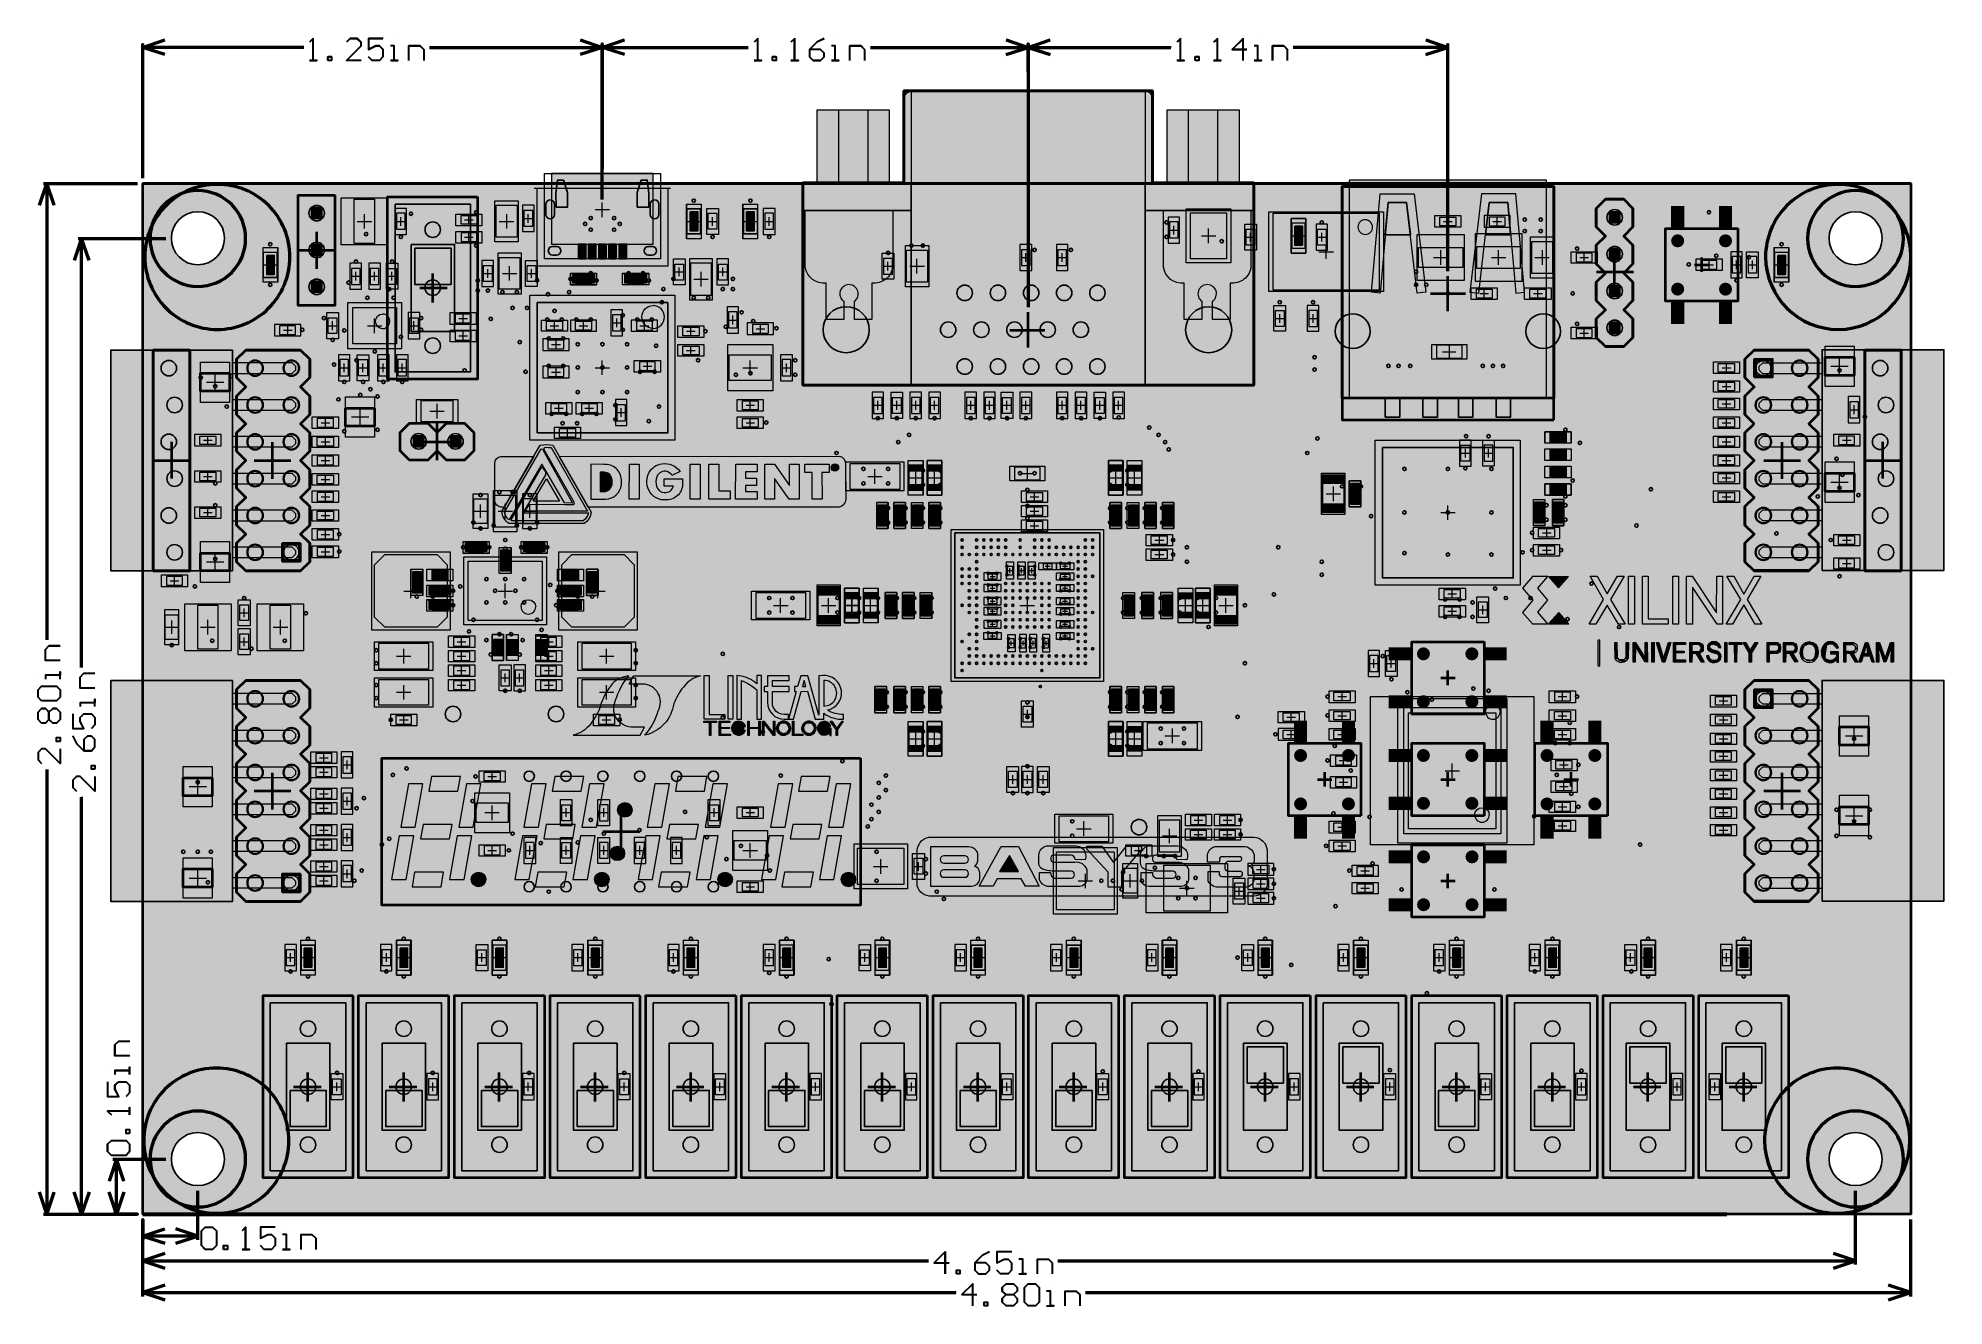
# Model space of a CAD drawing. Header units: metres. Extents: x 18 to 150, y 19 to 107.
import ezdxf

# ---------------------------------------------------------------- set-up
doc = ezdxf.new("R2010")
doc.units = ezdxf.units.M
for name, color, linetype, lineweight in [('7-SEG', 253, 'Continuous', 0), ('7-SEG-ON', 20, 'Continuous', 0), ('CAPACITOR', 43, 'Continuous', 0), ('LED_GREEN', 80, 'Continuous', 0), ('RESISTOR', 251, 'Continuous', 0)]:
    doc.layers.add(name, color=color, linetype=linetype, lineweight=lineweight)
for name, color, linetype, lineweight, true_color in [('ANNOTATION', 7, 'Continuous', 30, 0xffffff), ('ANNOTATION OUTLINE', 7, 'Continuous', 0, 0xffffff), ('GOLD_PAD', 7, 'Continuous', 35, 0xc99700), ('LED_BLB', 7, 'Continuous', 0, 0xf1eb9d), ('METAL', 7, 'Continuous', 0, 0xc1c6c8)]:
    doc.layers.add(name, color=color, linetype=linetype, lineweight=lineweight, true_color=true_color)
for name, color, linetype in [('CHIP', 250, 'Continuous'), ('Mechanical1', 6, 'Continuous'), ('PadHoleLayer', 156, 'Continuous'), ('PDF_Geometry', 6, 'Continuous'), ('RESET_BUTTON', 11, 'Continuous'), ('SWITCH_BASE', 251, 'Continuous'), ('Switches', 250, 'Continuous'), ('ViaHoleLayer', 16, 'Continuous')]:
    doc.layers.add(name, color=color, linetype=linetype)
for name, color, linetype, true_color in [('LED_BLB_IN', 7, 'Continuous', 0xbabe74), ('PCB', 7, 'Continuous', 0x1d428a), ('PCB_OUTLINE', 7, 'Continuous', 0x002677)]:
    doc.layers.add(name, color=color, linetype=linetype, true_color=true_color)

# ---------------------------------------------------------------- blocks, each defined once
blk = doc.blocks.new('*U20')
at = {"layer": 'LED_BLB_IN'}
h = blk.add_hatch(color=256, dxfattribs=at)
h.dxf.hatch_style = 1
h.paths.add_polyline_path([(-0.26, 0.66), (0.26, 0.66), (0.26, -0.66), (-0.26, -0.66)])
h = blk.add_hatch(color=256, dxfattribs=at)
h.dxf.hatch_style = 1
h.paths.add_polyline_path([(-0.26, 0.66), (0.26, 0.66), (0.26, -0.66), (-0.26, -0.66)])
at = {"layer": 'LED_GREEN', "transparency": 33554534}
h = blk.add_hatch(color=256, dxfattribs=at)
h.dxf.hatch_style = 1
h.paths.add_polyline_path([(-0.5, 0.86), (0.5, 0.86), (0.5, -0.86), (-0.5, -0.86)])
at = {"layer": 'METAL'}
h = blk.add_hatch(color=256, dxfattribs=at)
h.dxf.hatch_style = 1
h.paths.add_polyline_path([(-0.5, 1.2), (0.5, 1.2), (0.5, -1.2), (-0.5, -1.2)])
at = {"layer": 'LED_BLB_IN'}
blk.add_lwpolyline([(-0.26, 0.66), (0.26, 0.66), (0.26, -0.66), (-0.26, -0.66)], close=True, dxfattribs=at)
at = {"layer": 'LED_GREEN'}
blk.add_lwpolyline([(0.5, -0.86), (0.5, 0.86), (-0.5, 0.86), (-0.5, -0.86)], close=True, dxfattribs=at)
at = {"layer": 'METAL'}
blk.add_lwpolyline([(-0.5, 1.2), (0.5, 1.2), (0.5, -1.2), (-0.5, -1.2)], close=True, dxfattribs=at)
blk = doc.blocks.new('*U5')
at = {"layer": 'METAL'}
h = blk.add_hatch(color=254, dxfattribs=at)
h.dxf.hatch_style = 1
h.paths.add_polyline_path([(-2.52, 2.11), (-4.08, 2.11), (-4.08, 1.21), (-2.52, 1.21)])
h = blk.add_hatch(color=256, dxfattribs=at)
h.dxf.hatch_style = 1
h.paths.add_polyline_path([(-2.5, 2.5), (2.5, 2.5), (2.5, -2.5), (-2.5, -2.5)])
h = blk.add_hatch(color=254, dxfattribs=at)
h.dxf.hatch_style = 1
h.paths.add_polyline_path([(2.5, 2.11), (4.06, 2.11), (4.06, 1.21), (2.5, 1.21)])
h = blk.add_hatch(color=254, dxfattribs=at)
h.dxf.hatch_style = 1
h.paths.add_polyline_path([(-2.52, -2.09), (-4.08, -2.09), (-4.08, -1.19), (-2.52, -1.19)])
h = blk.add_hatch(color=254, dxfattribs=at)
h.dxf.hatch_style = 1
h.paths.add_polyline_path([(2.5, -2.09), (4.06, -2.09), (4.06, -1.19), (2.5, -1.19)])
at = {"layer": 'Switches'}
h = blk.add_hatch(color=256, dxfattribs=at)
h.dxf.hatch_style = 1
edge = h.paths.add_edge_path()
edge.add_arc((-1.68, 1.66), 0.45, 180, 540, ccw=False)
h = blk.add_hatch(color=256, dxfattribs=at)
h.dxf.hatch_style = 1
edge = h.paths.add_edge_path()
edge.add_arc((1.66, 1.66), 0.45, 0, 360)
h = blk.add_hatch(color=256, dxfattribs=at)
h.dxf.hatch_style = 1
edge = h.paths.add_edge_path()
edge.add_arc((-0.01, 0.01), 1.26, 0, 360)
h = blk.add_hatch(color=256, dxfattribs=at)
h.dxf.hatch_style = 1
edge = h.paths.add_edge_path()
edge.add_arc((-1.68, -1.64), 0.45, 180, 540)
h = blk.add_hatch(color=256, dxfattribs=at)
h.dxf.hatch_style = 1
edge = h.paths.add_edge_path()
edge.add_arc((1.66, -1.64), 0.45, 0, 360, ccw=False)
at = {"layer": 'SWITCH_BASE'}
blk.add_lwpolyline([(-2.5, 2.5), (2.5, 2.5), (2.5, -2.5), (-2.5, -2.5)], close=True, dxfattribs=at)
blk = doc.blocks.new('*U4')
at = {"layer": 'METAL'}
h = blk.add_hatch(color=254, dxfattribs=at)
h.dxf.hatch_style = 1
h.paths.add_polyline_path([(-2.11, 2.5), (-2.11, 4.06), (-1.21, 4.06), (-1.21, 2.5)])
h = blk.add_hatch(color=254, dxfattribs=at)
h.dxf.hatch_style = 1
h.paths.add_polyline_path([(2.09, 2.5), (2.09, 4.06), (1.19, 4.06), (1.19, 2.5)])
h = blk.add_hatch(color=256, dxfattribs=at)
h.dxf.hatch_style = 1
h.paths.add_polyline_path([(-2.5, -2.5), (-2.5, 2.5), (2.5, 2.5), (2.5, -2.5)])
h = blk.add_hatch(color=254, dxfattribs=at)
h.dxf.hatch_style = 1
h.paths.add_polyline_path([(-2.11, -2.52), (-2.11, -4.08), (-1.21, -4.08), (-1.21, -2.52)])
h = blk.add_hatch(color=254, dxfattribs=at)
h.dxf.hatch_style = 1
h.paths.add_polyline_path([(2.09, -2.52), (2.09, -4.08), (1.19, -4.08), (1.19, -2.52)])
at = {"layer": 'Switches'}
h = blk.add_hatch(color=256, dxfattribs=at)
h.dxf.hatch_style = 1
edge = h.paths.add_edge_path()
edge.add_arc((-1.66, 1.66), 0.45, 90, 450)
h = blk.add_hatch(color=256, dxfattribs=at)
h.dxf.hatch_style = 1
edge = h.paths.add_edge_path()
edge.add_arc((1.64, 1.66), 0.45, 90, 450, ccw=False)
h = blk.add_hatch(color=256, dxfattribs=at)
h.dxf.hatch_style = 1
edge = h.paths.add_edge_path()
edge.add_arc((-0.01, -0.01), 1.26, 90, 450)
h = blk.add_hatch(color=256, dxfattribs=at)
h.dxf.hatch_style = 1
edge = h.paths.add_edge_path()
edge.add_arc((-1.66, -1.68), 0.45, 270, 630, ccw=False)
h = blk.add_hatch(color=256, dxfattribs=at)
h.dxf.hatch_style = 1
edge = h.paths.add_edge_path()
edge.add_arc((1.64, -1.68), 0.45, 270, 630)
at = {"layer": 'SWITCH_BASE'}
blk.add_lwpolyline([(-2.5, -2.5), (-2.5, 2.5), (2.5, 2.5), (2.5, -2.5)], close=True, dxfattribs=at)
blk = doc.blocks.new('*U19')
at = {"layer": 'METAL', "true_color": 0x000000}
h = blk.add_hatch(color=18, dxfattribs=at)
h.dxf.hatch_style = 1
h.paths.add_polyline_path([(-1.24, 2.75), (1.26, 2.75), (1.26, 0.25), (-1.24, 0.25)])
at = {"layer": 'SWITCH_BASE', "true_color": 0x0d0d0d}
h = blk.add_hatch(color=28, dxfattribs=at)
h.dxf.hatch_style = 1
h.paths.add_polyline_path([(-2.6, 5.79), (2.6, 5.79), (2.6, -5.79), (-2.6, -5.79)])
at = {"layer": 'Switches', "true_color": 0x404040}
h = blk.add_hatch(color=250, dxfattribs=at)
h.dxf.hatch_style = 1
h.paths.add_polyline_path([(-1.49, 3), (1.51, 3), (1.51, -3), (-1.49, -3)])
at = {"layer": 'Switches'}
for points in [[(-2.6, 5.79), (2.6, 5.79), (2.6, -5.79), (-2.6, -5.79)], [(-1.49, 3), (1.51, 3), (1.51, -3), (-1.49, -3)], [(-1.24, 2.75), (1.26, 2.75), (1.26, 0.25), (-1.24, 0.25)]]:
    blk.add_lwpolyline(points, close=True, dxfattribs=at)
blk = doc.blocks.new('*U6')
at = {"layer": 'METAL', "true_color": 0x000000}
h = blk.add_hatch(color=18, dxfattribs=at)
h.dxf.hatch_style = 1
h.paths.add_polyline_path([(-1.24, -0.25), (1.26, -0.25), (1.26, -2.75), (-1.24, -2.75)])
at = {"layer": 'SWITCH_BASE', "true_color": 0x0d0d0d}
h = blk.add_hatch(color=28, dxfattribs=at)
h.dxf.hatch_style = 1
h.paths.add_polyline_path([(-2.6, 5.79), (2.6, 5.79), (2.6, -5.79), (-2.6, -5.79)])
at = {"layer": 'Switches', "true_color": 0x404040}
h = blk.add_hatch(color=250, dxfattribs=at)
h.dxf.hatch_style = 1
h.paths.add_polyline_path([(-1.49, 3), (1.51, 3), (1.51, -3), (-1.49, -3)])
at = {"layer": 'METAL'}
blk.add_lwpolyline([(1.26, -2.75), (1.26, -0.25), (-1.24, -0.25), (-1.24, -2.75)], close=True, dxfattribs=at)
at = {"layer": 'Switches'}
for points in [[(-2.6, 5.79), (2.6, 5.79), (2.6, -5.79), (-2.6, -5.79)], [(-1.49, 3), (1.51, 3), (1.51, -3), (-1.49, -3)], [(-1.24, -0.25), (1.26, -0.25), (1.26, -2.75), (-1.24, -2.75)], [(-1.24, -0.25), (1.26, -0.25), (1.26, -2.75), (-1.24, -2.75)]]:
    blk.add_lwpolyline(points, close=True, dxfattribs=at)
blk = doc.blocks.new('*U8')
at = {"layer": 'LED_BLB', "transparency": 33554534}
h = blk.add_hatch(color=256, dxfattribs=at)
h.dxf.hatch_style = 1
h.paths.add_polyline_path([(-0.5, 0.86), (0.5, 0.86), (0.5, -0.86), (-0.5, -0.86)])
at = {"layer": 'LED_BLB_IN'}
h = blk.add_hatch(color=256, dxfattribs=at)
h.dxf.hatch_style = 1
h.paths.add_polyline_path([(-0.26, 0.66), (0.26, 0.66), (0.26, -0.66), (-0.26, -0.66)])
h = blk.add_hatch(color=256, dxfattribs=at)
h.dxf.hatch_style = 1
h.paths.add_polyline_path([(-0.26, 0.66), (0.26, 0.66), (0.26, -0.66), (-0.26, -0.66)])
at = {"layer": 'METAL'}
h = blk.add_hatch(color=256, dxfattribs=at)
h.dxf.hatch_style = 1
h.paths.add_polyline_path([(-0.5, 1.2), (0.5, 1.2), (0.5, -1.2), (-0.5, -1.2)])
at = {"layer": 'LED_BLB'}
blk.add_lwpolyline([(0.5, -0.86), (0.5, 0.86), (-0.5, 0.86), (-0.5, -0.86)], close=True, dxfattribs=at)
at = {"layer": 'LED_BLB_IN'}
blk.add_lwpolyline([(-0.26, 0.66), (0.26, 0.66), (0.26, -0.66), (-0.26, -0.66)], close=True, dxfattribs=at)
at = {"layer": 'METAL'}
blk.add_lwpolyline([(-0.5, 1.2), (0.5, 1.2), (0.5, -1.2), (-0.5, -1.2)], close=True, dxfattribs=at)
blk = doc.blocks.new('PMOD')
at = {"layer": 'CHIP'}
h = blk.add_hatch(color=256, dxfattribs=at)
h.dxf.hatch_style = 1
h.paths.add_polyline_path([(-4.05, 1.25), (-4.05, -13.97), (-12.45, -13.97), (-12.45, 1.25)])
at = {"layer": 'GOLD_PAD'}
h = blk.add_hatch(color=256, dxfattribs=at)
h.dxf.hatch_style = 1
h.paths.add_polyline_path([(0.63, -12.07), (-0.63, -12.07), (-0.63, -13.33), (0.63, -13.33)])
h.paths.add_polyline_path([(-0.53, -12.17), (0.53, -12.17), (0.53, -13.23), (-0.53, -13.23)], flags=16)
at = {"layer": 'METAL'}
h = blk.add_hatch(color=256, dxfattribs=at)
h.dxf.hatch_style = 1
h.paths.add_polyline_path([(0.28, 0.13), (0.28, -0.13), (0.03, -0.38), (-4.05, -0.38), (-4.05, 0.38), (0.03, 0.38)])
h = blk.add_hatch(color=256, dxfattribs=at)
h.dxf.hatch_style = 1
h.paths.add_polyline_path([(0.28, -2.41), (0.28, -2.67), (0.03, -2.92), (-4.05, -2.92), (-4.05, -2.17), (0.03, -2.17)])
h = blk.add_hatch(color=256, dxfattribs=at)
h.dxf.hatch_style = 1
h.paths.add_polyline_path([(0.28, -4.95), (0.28, -5.21), (0.03, -5.45), (-4.05, -5.45), (-4.05, -4.7), (0.03, -4.7)])
h = blk.add_hatch(color=256, dxfattribs=at)
h.dxf.hatch_style = 1
h.paths.add_polyline_path([(0.28, -7.49), (0.28, -7.75), (0.03, -8), (-4.05, -8), (-4.05, -7.25), (0.03, -7.25)])
h = blk.add_hatch(color=256, dxfattribs=at)
h.dxf.hatch_style = 1
h.paths.add_polyline_path([(0.28, -10.03), (0.28, -10.29), (0.03, -10.54), (-4.05, -10.54), (-4.05, -9.78), (0.03, -9.78)])
h = blk.add_hatch(color=256, dxfattribs=at)
h.dxf.hatch_style = 1
h.paths.add_polyline_path([(0.28, -12.57), (0.28, -12.83), (0.03, -13.07), (-4.05, -13.07), (-4.05, -12.32), (0.03, -12.32)])
at = {"layer": 'ANNOTATION'}
blk.add_lwpolyline([(-3.13, 1.24), (0.63, 1.24), (1.27, 0.62), (1.27, -0.65), (0.63, -1.29), (1.27, -1.92), (1.27, -3.2), (0.63, -3.83), (1.27, -4.47), (1.27, -5.72), (0.63, -6.36), (1.27, -7), (1.27, -8.27), (0.63, -8.91), (1.27, -9.54), (1.27, -10.82), (0.63, -11.44), (1.27, -12.07), (1.27, -13.35), (0.63, -13.98), (-3.13, -13.98), (-3.77, -13.35), (-3.77, -12.07), (-3.13, -11.44), (-3.77, -10.82), (-3.77, -9.54), (-3.13, -8.91), (-3.77, -8.27), (-3.77, -7), (-3.13, -6.36), (-3.77, -5.72), (-3.77, -4.47), (-3.13, -3.83), (-3.77, -3.2), (-3.77, -1.92), (-3.13, -1.29), (-3.77, -0.65), (-3.77, 0.62)], close=True, dxfattribs=at)
at = {"layer": 'CHIP'}
blk.add_lwpolyline([(-4.05, 1.25), (-4.05, -13.97), (-12.45, -13.97), (-12.45, 1.25), (-4.05, 1.25)], dxfattribs=at)
at = {"layer": 'GOLD_PAD'}
for points in [[(0.63, -12.07), (-0.63, -12.07), (-0.63, -13.33), (0.63, -13.33)], [(-0.53, -12.17), (0.53, -12.17), (0.53, -13.23), (-0.53, -13.23)]]:
    blk.add_lwpolyline(points, close=True, dxfattribs=at)
for centre in [(-2.5, 0), (0, 0), (-2.5, -2.54), (0, -2.54), (-2.5, -5.08), (0, -5.08), (-2.5, -7.62), (0, -7.62), (-2.5, -10.16), (0, -10.16), (-2.5, -12.7)]:
    blk.add_circle(centre, 0.534, dxfattribs=at)
at = {"layer": 'METAL'}
for points in [[(0.28, 0.13), (0.28, -0.13), (0.03, -0.38), (-4.05, -0.38), (-4.05, 0.38), (0.03, 0.38)], [(0.28, -2.41), (0.28, -2.67), (0.03, -2.92), (-4.05, -2.92), (-4.05, -2.17), (0.03, -2.17)], [(0.28, -4.95), (0.28, -5.21), (0.03, -5.45), (-4.05, -5.45), (-4.05, -4.7), (0.03, -4.7)], [(0.28, -7.49), (0.28, -7.75), (0.03, -8), (-4.05, -8), (-4.05, -7.25), (0.03, -7.25)], [(0.28, -10.03), (0.28, -10.29), (0.03, -10.54), (-4.05, -10.54), (-4.05, -9.78), (0.03, -9.78)], [(0.28, -12.57), (0.28, -12.83), (0.03, -13.07), (-4.05, -13.07), (-4.05, -12.32), (0.03, -12.32)]]:
    blk.add_lwpolyline(points, close=True, dxfattribs=at)
blk = doc.blocks.new('DIGILENT LOGO')
at = {"layer": 'ANNOTATION OUTLINE'}
h = blk.add_hatch(color=256, dxfattribs=at)
h.dxf.hatch_style = 1
edge = h.paths.add_edge_path()
edge.add_arc((2.27, 1.64), 1.65, 184.9703, 238.2781, ccw=False)
edge.add_line((0.62, 1.5), (4.65, 8.46))
edge.add_arc((5.33, 4.69), 3.83, 80.0784, 100.3001, ccw=False)
edge.add_line((5.99, 8.46), (10, 1.42))
edge.add_arc((8.45, 1.57), 1.56, 301.2596, 354.5828, ccw=False)
edge.add_line((9.26, 0.24), (1.4, 0.24))
edge = h.paths.add_edge_path(flags=16)
edge.add_line((5.34, 5.6), (4.84, 6.46))
edge.add_line((4.84, 6.46), (1.44, 0.68))
edge.add_line((1.44, 0.68), (1.35, 0.63))
edge.add_arc((2.27, 1.64), 1.37, 188.5631, 228.0244, ccw=False)
edge.add_line((0.91, 1.44), (4.75, 8.06))
edge.add_line((4.75, 8.06), (4.89, 8.04))
edge.add_line((4.89, 8.04), (8.06, 2.39))
edge.add_line((8.06, 2.39), (7.2, 2.4))
edge.add_line((7.2, 2.4), (5.34, 5.6))
edge = h.paths.add_edge_path(flags=16)
edge.add_arc((5.33, 4.69), 3.55, 82.2037, 93.0757, ccw=False)
edge.add_line((5.81, 8.2), (9.6, 1.54))
edge.add_line((9.6, 1.54), (3.27, 1.54))
edge.add_line((3.27, 1.54), (3.13, 1.65))
edge.add_line((3.13, 1.65), (3.55, 2.27))
edge.add_line((3.55, 2.27), (7.29, 2.25))
edge.add_line((7.29, 2.25), (8.2, 2.25))
edge.add_line((8.2, 2.25), (8.25, 2.4))
edge.add_line((8.25, 2.4), (5.04, 8.04))
edge.add_line((5.04, 8.04), (5.14, 8.23))
edge = h.paths.add_edge_path(flags=16)
edge.add_line((5.2, 5.36), (2.97, 1.58))
edge.add_line((2.97, 1.58), (2.96, 1.37))
edge.add_line((2.96, 1.37), (9.71, 1.37))
edge.add_arc((8.45, 1.57), 1.28, 304.657, 350.7385, ccw=False)
edge.add_line((9.17, 0.52), (1.68, 0.52))
edge.add_line((1.68, 0.52), (1.62, 0.63))
edge.add_line((1.62, 0.63), (4.82, 6.19))
edge.add_line((4.82, 6.19), (5.2, 5.67))
edge.add_line((5.2, 5.67), (5.2, 5.36))
h = blk.add_hatch(color=256, dxfattribs=at)
h.dxf.hatch_style = 1
edge = h.paths.add_edge_path()
edge.add_line((0.89, 1.96), (0.54, 1.96))
edge.add_arc((0.6, 2.66), 0.7, 188.2681, 264.6319, ccw=False)
edge.add_line((-0.09, 2.56), (-0.09, 6.65))
edge.add_arc((0.65, 6.55), 0.744, 100.6638, 172.3304, ccw=False)
edge.add_line((0.51, 7.28), (3.97, 7.28))
edge.add_line((3.97, 7.28), (0.89, 1.96))
h = blk.add_hatch(color=256, dxfattribs=at)
h.dxf.hatch_style = 1
edge = h.paths.add_edge_path()
edge.add_line((6.66, 7.28), (36.09, 7.3))
edge.add_arc((35.9, 6.55), 0.775, -4.1145, 75.8565, ccw=False)
edge.add_line((36.67, 6.49), (36.71, 2.75))
edge.add_arc((35.9, 2.75), 0.804, 278.3166, 359.3702, ccw=False)
edge.add_line((36.02, 1.96), (9.7, 1.96))
edge.add_line((9.7, 1.96), (6.66, 7.28))
edge = h.paths.add_edge_path(flags=16)
edge.add_line((9.96, 6.46), (9.96, 2.79))
edge.add_line((9.96, 2.79), (11.53, 2.79))
edge.add_arc((11.48, 4.5), 1.7, 271.8585, 352.5916)
edge.add_line((13.17, 4.28), (13.17, 4.81))
edge.add_arc((11.49, 4.77), 1.68, 1.4012, 95.2703)
edge.add_line((11.34, 6.44), (9.96, 6.46))
h.paths.add_polyline_path([(14.02, 6.46), (15.04, 6.46), (15.04, 2.78), (14, 2.78)], flags=16)
edge = h.paths.add_edge_path(flags=16)
edge.add_line((17.67, 4.91), (19.57, 4.91))
edge.add_line((19.57, 4.91), (19.57, 4.5))
edge.add_arc((17.95, 4.35), 1.62, -90.696, 5.3101, ccw=False)
edge.add_arc((17.67, 4.51), 1.8, 205.2461, 278.5979, ccw=False)
edge.add_arc((17.91, 4.62), 2.06, 151.2798, 204.9344, ccw=False)
edge.add_arc((17.62, 4.77), 1.74, 96.759, 151.1672, ccw=False)
edge.add_arc((17.74, 4.58), 1.94, 34.5428, 99.5539, ccw=False)
edge.add_line((19.34, 5.68), (18.48, 5.28))
edge.add_arc((17.73, 4.85), 0.87, 29.6234, 116.2505)
edge.add_arc((17.74, 4.83), 0.896, 116.2505, 159.0124)
edge.add_arc((18.38, 4.58), 1.58, 159.0124, 196.7438)
edge.add_arc((17.74, 4.39), 0.914, 196.7438, 265.8767)
edge.add_arc((17.74, 4.39), 0.914, 265.8767, 345.7149)
edge.add_line((18.63, 4.16), (17.67, 4.16))
edge.add_line((17.67, 4.16), (17.67, 4.91))
h.paths.add_polyline_path([(20.4, 6.46), (21.42, 6.46), (21.42, 2.78), (20.38, 2.78)], flags=16)
h.paths.add_polyline_path([(22.36, 6.46), (23.38, 6.46), (23.38, 3.66), (24.58, 3.66), (24.58, 2.78), (22.34, 2.78)], flags=16)
h.paths.add_polyline_path([(25.17, 6.46), (26.19, 6.46), (27.43, 6.46), (27.43, 5.65), (26.18, 5.65), (26.18, 5), (27.34, 5), (27.34, 4.24), (26.19, 4.23), (26.19, 3.61), (27.4, 3.61), (27.4, 2.78), (25.15, 2.78)], flags=16)
h.paths.add_polyline_path([(30.79, 2.78), (29.25, 4.97), (29.25, 2.78), (28.21, 2.78), (28.23, 6.46), (29.25, 6.46), (30.8, 4.22), (30.81, 6.46), (31.82, 6.46), (31.82, 2.78)], flags=16)
h.paths.add_polyline_path([(33.21, 6.46), (34.23, 6.46), (34.97, 6.46), (34.97, 5.59), (34.19, 5.59), (34.23, 2.78), (33.19, 2.78), (33.19, 5.58), (32.41, 5.58), (32.41, 6.46)], flags=16)
edge = h.paths.add_edge_path(flags=16)
edge.add_arc((35.57, 6.11), 0.392, 0, 360)
h = blk.add_hatch(color=256, dxfattribs=at)
h.dxf.hatch_style = 1
edge = h.paths.add_edge_path()
edge.add_arc((35.58, 6.11), 0.288, 0, 360)
h.paths.add_polyline_path([(35.44, 5.89), (35.44, 6.29), (35.5, 6.33), (35.59, 6.33), (35.66, 6.32), (35.7, 6.27), (35.72, 6.23), (35.72, 6.17), (35.7, 6.14), (35.67, 6.12), (35.67, 6.09), (35.69, 6.06), (35.71, 6.03), (35.74, 6), (35.77, 5.94), (35.72, 5.89), (35.67, 5.94), (35.65, 5.98), (35.62, 6.07), (35.5, 6.06), (35.5, 5.87)], flags=16)
h = blk.add_hatch(color=256, dxfattribs=at)
h.dxf.hatch_style = 1
h.paths.add_polyline_path([(35.53, 6.14), (35.62, 6.13), (35.66, 6.19), (35.64, 6.23), (35.61, 6.26), (35.54, 6.25), (35.51, 6.2)])
h = blk.add_hatch(color=256, dxfattribs=at)
h.dxf.hatch_style = 1
h.paths.add_polyline_path([(5.33, 4.92), (6.69, 2.6), (3.91, 2.6)])
h = blk.add_hatch(color=256, dxfattribs=at)
h.dxf.hatch_style = 1
edge = h.paths.add_edge_path()
edge.add_line((10.95, 5.63), (10.95, 3.61))
edge.add_line((10.95, 3.61), (11.52, 3.61))
edge.add_arc((11.31, 4.48), 0.896, 283.8015, 351.0293)
edge.add_line((12.19, 4.34), (12.19, 4.8))
edge.add_arc((11.33, 4.76), 0.863, 2.519, 86.4827)
edge.add_line((11.38, 5.63), (10.95, 5.63))
for points in [[(1.4, 0.24, -0.236887), (0.62, 1.5), (4.65, 8.46, -0.088463), (5.99, 8.46), (10, 1.42, -0.236958), (9.26, 0.24)], [(5.34, 5.6), (4.84, 6.46), (1.44, 0.68), (1.35, 0.63, -0.173904), (0.91, 1.44), (4.75, 8.06), (4.89, 8.04), (8.06, 2.39), (7.2, 2.4)], [(5.14, 8.23, -0.047474), (5.81, 8.2), (9.6, 1.54), (3.27, 1.54), (3.13, 1.65), (3.55, 2.27), (7.29, 2.25), (8.2, 2.25), (8.25, 2.4), (5.04, 8.04)], [(0.89, 1.96), (0.54, 1.96, -0.346104), (-0.09, 2.56), (-0.09, 6.65, -0.323312), (0.51, 7.28), (3.97, 7.28)], [(5.2, 5.36), (2.97, 1.58), (2.96, 1.37), (9.71, 1.37, -0.203823), (9.17, 0.52), (1.68, 0.52), (1.62, 0.63), (4.82, 6.19), (5.2, 5.67)], [(6.66, 7.28), (36.09, 7.3, -0.363827), (36.67, 6.49), (36.71, 2.75, -0.369185), (36.02, 1.96), (9.7, 1.96)], [(17.67, 4.91), (19.57, 4.91), (19.57, 4.5, -0.445261), (17.94, 2.73, -0.331453), (16.04, 3.75, -0.238486), (16.1, 5.61, -0.241963), (17.42, 6.5, -0.291526), (19.34, 5.68), (18.48, 5.28, 0.397075), (17.34, 5.63, 0.18878), (16.9, 5.15, 0.166138), (16.86, 4.12, 0.311144), (17.67, 3.48, 0.363171), (18.63, 4.16), (17.67, 4.16)], [(10.95, 5.63), (10.95, 3.61), (11.52, 3.61, 0.30205), (12.19, 4.34), (12.19, 4.8, 0.383682), (11.38, 5.63)]]:
    blk.add_lwpolyline(points, format="xyb", close=True, dxfattribs=at)
blk.add_lwpolyline([(9.96, 6.46), (9.96, 2.79), (11.53, 2.79, 0.367597), (13.17, 4.28), (13.17, 4.81, 0.434133), (11.34, 6.44), (9.96, 6.46, -0.046024)], format="xyb", dxfattribs=at)
for points in [[(14.02, 6.46), (15.04, 6.46), (15.04, 2.78), (14, 2.78)], [(20.4, 6.46), (21.42, 6.46), (21.42, 2.78), (20.38, 2.78)], [(22.36, 6.46), (23.38, 6.46), (23.38, 3.66), (24.58, 3.66), (24.58, 2.78), (22.34, 2.78)], [(25.17, 6.46), (26.19, 6.46), (27.43, 6.46), (27.43, 5.65), (26.18, 5.65), (26.18, 5), (27.34, 5), (27.34, 4.24), (26.19, 4.23), (26.19, 3.61), (27.4, 3.61), (27.4, 2.78), (25.15, 2.78)], [(30.79, 2.78), (29.25, 4.97), (29.25, 2.78), (28.21, 2.78), (28.23, 6.46), (29.25, 6.46), (30.8, 4.22), (30.81, 6.46), (31.82, 6.46), (31.82, 2.78)], [(33.21, 6.46), (34.23, 6.46), (34.97, 6.46), (34.97, 5.59), (34.19, 5.59), (34.23, 2.78), (33.19, 2.78), (33.19, 5.58), (32.41, 5.58), (32.41, 6.46)], [(35.44, 5.89), (35.44, 6.29), (35.5, 6.33), (35.59, 6.33), (35.66, 6.32), (35.7, 6.27), (35.72, 6.23), (35.72, 6.17), (35.7, 6.14), (35.67, 6.12), (35.67, 6.09), (35.69, 6.06), (35.71, 6.03), (35.74, 6), (35.77, 5.94), (35.72, 5.89), (35.67, 5.94), (35.65, 5.98), (35.62, 6.07), (35.5, 6.06), (35.5, 5.87)], [(35.53, 6.14), (35.62, 6.13), (35.66, 6.19), (35.64, 6.23), (35.61, 6.26), (35.54, 6.25), (35.51, 6.2)], [(3.91, 2.6), (5.33, 4.92), (6.69, 2.6)], [(5.33, 4.92), (6.69, 2.6), (3.91, 2.6)]]:
    blk.add_lwpolyline(points, close=True, dxfattribs=at)
for centre, radius in [((35.57, 6.11), 0.392), ((35.58, 6.11), 0.288)]:
    blk.add_circle(centre, radius, dxfattribs=at)
blk = doc.blocks.new('CAP_LARGE')
at = {"layer": 'CAPACITOR'}
h = blk.add_hatch(color=256, dxfattribs=at)
h.dxf.hatch_style = 1
h.paths.add_polyline_path([(-0.72, 1.1), (0.72, 1.1), (0.72, -1.1), (-0.72, -1.1)])
at = {"layer": 'METAL'}
h = blk.add_hatch(color=256, dxfattribs=at)
h.dxf.hatch_style = 1
h.paths.add_polyline_path([(-0.8, 1.42), (0.8, 1.42), (0.8, -1.42), (-0.8, -1.42)])
h = blk.add_hatch(color=256, dxfattribs=at)
h.dxf.hatch_style = 1
h.paths.add_polyline_path([(-0.72, 0.7), (-0.72, 1.3), (0.72, 1.3), (0.72, 0.7)])
h = blk.add_hatch(color=256, dxfattribs=at)
h.dxf.hatch_style = 1
h.paths.add_polyline_path([(-0.72, -1.3), (-0.72, -0.7), (0.72, -0.7), (0.72, -1.3)])
at = {"layer": '7-SEG'}
for points in [[(-0.72, 0.7), (-0.72, 1.3), (0.72, 1.3), (0.72, 0.7)], [(-0.72, -1.3), (-0.72, -0.7), (0.72, -0.7), (0.72, -1.3)]]:
    blk.add_lwpolyline(points, close=True, dxfattribs=at)
at = {"layer": 'CAPACITOR'}
blk.add_lwpolyline([(-0.72, 1.1), (0.72, 1.1), (0.72, -1.1), (-0.72, -1.1), (-0.72, 1.1)], dxfattribs=at)
at = {"layer": 'METAL'}
blk.add_lwpolyline([(-0.8, 1.42), (0.8, 1.42), (0.8, -1.42), (-0.8, -1.42)], close=True, dxfattribs=at)
blk = doc.blocks.new('CAP_MED')
at = {"layer": 'CAPACITOR'}
h = blk.add_hatch(color=256, dxfattribs=at)
h.dxf.hatch_style = 1
h.paths.add_polyline_path([(-0.47, 0.86), (0.47, 0.86), (0.47, -0.86), (-0.47, -0.86)])
at = {"layer": 'METAL'}
h = blk.add_hatch(color=256, dxfattribs=at)
h.dxf.hatch_style = 1
h.paths.add_polyline_path([(-0.51, 1.2), (0.51, 1.2), (0.51, -1.2), (-0.51, -1.2)])
h = blk.add_hatch(color=256, dxfattribs=at)
h.dxf.hatch_style = 1
h.paths.add_polyline_path([(-0.47, 0.46), (-0.47, 0.86), (0.47, 0.86), (0.47, 0.46)])
h = blk.add_hatch(color=256, dxfattribs=at)
h.dxf.hatch_style = 1
h.paths.add_polyline_path([(-0.47, -0.86), (-0.47, -0.46), (0.47, -0.46), (0.47, -0.86)])
at = {"layer": '7-SEG'}
for points in [[(-0.47, 0.46), (-0.47, 0.86), (0.47, 0.86), (0.47, 0.46)], [(-0.47, -0.86), (-0.47, -0.46), (0.47, -0.46), (0.47, -0.86)]]:
    blk.add_lwpolyline(points, close=True, dxfattribs=at)
at = {"layer": 'CAPACITOR'}
blk.add_lwpolyline([(-0.47, 0.86), (0.47, 0.86), (0.47, -0.86), (-0.47, -0.86), (-0.47, 0.86)], dxfattribs=at)
at = {"layer": 'METAL'}
blk.add_lwpolyline([(-0.51, 1.2), (0.51, 1.2), (0.51, -1.2), (-0.51, -1.2)], close=True, dxfattribs=at)
blk = doc.blocks.new('CAP_SMALL')
at = {"layer": 'CAPACITOR'}
h = blk.add_hatch(color=256, dxfattribs=at)
h.dxf.hatch_style = 1
h.paths.add_polyline_path([(-0.29, 0.54), (0.31, 0.54), (0.31, -0.54), (-0.29, -0.54)])
at = {"layer": 'METAL'}
h = blk.add_hatch(color=256, dxfattribs=at)
h.dxf.hatch_style = 1
h.paths.add_polyline_path([(-0.4, 0.9), (0.4, 0.9), (0.4, -0.9), (-0.4, -0.9)])
h = blk.add_hatch(color=256, dxfattribs=at)
h.dxf.hatch_style = 1
h.paths.add_polyline_path([(-0.29, 0.54), (-0.29, 0.74), (0.31, 0.74), (0.31, 0.54)])
h = blk.add_hatch(color=256, dxfattribs=at)
h.dxf.hatch_style = 1
h.paths.add_polyline_path([(-0.29, 0.54), (0.31, 0.54), (0.31, -0.54), (-0.29, -0.54)])
h = blk.add_hatch(color=256, dxfattribs=at)
h.dxf.hatch_style = 1
h.paths.add_polyline_path([(-0.29, -0.74), (-0.29, -0.54), (0.31, -0.54), (0.31, -0.74)])
at = {"layer": '7-SEG'}
for points in [[(-0.29, 0.54), (-0.29, 0.74), (0.31, 0.74), (0.31, 0.54)], [(-0.29, -0.74), (-0.29, -0.54), (0.31, -0.54), (0.31, -0.74)]]:
    blk.add_lwpolyline(points, close=True, dxfattribs=at)
at = {"layer": 'CAPACITOR'}
blk.add_lwpolyline([(-0.29, 0.54), (0.31, 0.54), (0.31, -0.54), (-0.29, -0.54), (-0.29, 0.54)], dxfattribs=at)
at = {"layer": 'METAL'}
blk.add_lwpolyline([(-0.4, 0.9), (0.4, 0.9), (0.4, -0.9), (-0.4, -0.9)], close=True, dxfattribs=at)
blk.add_lwpolyline([(-0.4, 0.9), (0.4, 0.9), (0.4, -0.9), (-0.4, -0.9)], close=True, dxfattribs=at)
blk = doc.blocks.new('RESISTOR')
at = {"layer": 'METAL'}
h = blk.add_hatch(color=256, dxfattribs=at)
h.dxf.hatch_style = 1
h.paths.add_polyline_path([(-1.4, 0.34), (0.4, 0.34), (0.4, -0.45), (-1.4, -0.45)])
h.paths.add_polyline_path([(-1.04, 0.34), (0.06, 0.34), (0.06, -0.45), (-1.04, -0.45)], flags=16)
at = {"layer": 'RESISTOR'}
h = blk.add_hatch(color=256, dxfattribs=at)
h.dxf.hatch_style = 1
h.paths.add_polyline_path([(-1.04, 0.34), (0.06, 0.34), (0.06, -0.45), (-1.04, -0.45)])
at = {"layer": 'METAL'}
blk.add_lwpolyline([(-1.4, 0.34), (0.4, 0.34), (0.4, -0.45), (-1.4, -0.45)], close=True, dxfattribs=at)
at = {"layer": 'RESISTOR'}
blk.add_lwpolyline([(-1.04, 0.34), (0.06, 0.34), (0.06, -0.45), (-1.04, -0.45)], close=True, dxfattribs=at)
blk = doc.blocks.new('*U17')
at = {"layer": 'METAL'}
h = blk.add_hatch(color=256, dxfattribs=at)
h.dxf.hatch_style = 1
h.paths.add_polyline_path([(-1.92, 3.3), (-2.45, 0.3), (-1.45, 0.3), (-0.92, 3.3)])
h = blk.add_hatch(color=256, dxfattribs=at)
h.dxf.hatch_style = 1
h.paths.add_polyline_path([(-0.51, 2.8), (1.49, 2.8), (1.67, 3.8), (-0.33, 3.8)])
h = blk.add_hatch(color=256, dxfattribs=at)
h.dxf.hatch_style = 1
h.paths.add_polyline_path([(2.08, 3.3), (1.55, 0.3), (2.55, 0.3), (3.08, 3.3)])
h = blk.add_hatch(color=256, dxfattribs=at)
h.dxf.hatch_style = 1
h.paths.add_polyline_path([(-1.09, -0.5), (0.91, -0.5), (1.09, 0.5), (-0.91, 0.5)])
h = blk.add_hatch(color=256, dxfattribs=at)
h.dxf.hatch_style = 1
h.paths.add_polyline_path([(-2.55, -0.3), (-3.08, -3.3), (-2.08, -3.3), (-1.55, -0.3)])
h = blk.add_hatch(color=256, dxfattribs=at)
h.dxf.hatch_style = 1
h.paths.add_polyline_path([(1.45, -0.3), (0.92, -3.3), (1.92, -3.3), (2.45, -0.3)])
h = blk.add_hatch(color=256, dxfattribs=at)
h.dxf.hatch_style = 1
h.paths.add_polyline_path([(-1.67, -3.8), (0.33, -3.8), (0.51, -2.8), (-1.49, -2.8)])
h = blk.add_hatch(color=256, dxfattribs=at)
h.dxf.hatch_style = 1
edge = h.paths.add_edge_path()
edge.add_arc((2.92, -3.3), 0.5, 0, 360)
at = {"layer": '7-SEG'}
for points in [[(-1.92, 3.3), (-2.45, 0.3), (-1.45, 0.3), (-0.92, 3.3)], [(2.08, 3.3), (1.55, 0.3), (2.55, 0.3), (3.08, 3.3)], [(-2.55, -0.3), (-3.08, -3.3), (-2.08, -3.3), (-1.55, -0.3)], [(1.45, -0.3), (0.92, -3.3), (1.92, -3.3), (2.45, -0.3)]]:
    blk.add_lwpolyline(points, close=True, dxfattribs=at)
for points in [[(-0.51, 2.8), (1.49, 2.8), (1.67, 3.8), (-0.33, 3.8), (-0.51, 2.8)], [(-1.09, -0.5), (0.91, -0.5), (1.09, 0.5), (-0.91, 0.5), (-1.09, -0.5)], [(-1.67, -3.8), (0.33, -3.8), (0.51, -2.8), (-1.49, -2.8), (-1.67, -3.8)]]:
    blk.add_lwpolyline(points, dxfattribs=at)
blk.add_circle((2.92, -3.3), 0.5, dxfattribs=at)
blk = doc.blocks.new('*U18')
at = {"layer": '7-SEG-ON'}
h = blk.add_hatch(color=256, dxfattribs=at)
h.dxf.hatch_style = 1
h.paths.add_polyline_path([(-1.92, 3.3), (-2.45, 0.3), (-1.45, 0.3), (-0.92, 3.3)])
h = blk.add_hatch(color=256, dxfattribs=at)
h.dxf.hatch_style = 1
h.paths.add_polyline_path([(-0.51, 2.8), (1.49, 2.8), (1.67, 3.8), (-0.33, 3.8)])
h = blk.add_hatch(color=256, dxfattribs=at)
h.dxf.hatch_style = 1
h.paths.add_polyline_path([(2.08, 3.3), (1.55, 0.3), (2.55, 0.3), (3.08, 3.3)])
h = blk.add_hatch(color=256, dxfattribs=at)
h.dxf.hatch_style = 1
h.paths.add_polyline_path([(-2.55, -0.3), (-3.08, -3.3), (-2.08, -3.3), (-1.55, -0.3)])
h = blk.add_hatch(color=256, dxfattribs=at)
h.dxf.hatch_style = 1
h.paths.add_polyline_path([(1.45, -0.3), (0.92, -3.3), (1.92, -3.3), (2.45, -0.3)])
h = blk.add_hatch(color=256, dxfattribs=at)
h.dxf.hatch_style = 1
h.paths.add_polyline_path([(-1.67, -3.8), (0.33, -3.8), (0.51, -2.8), (-1.49, -2.8)])
at = {"layer": 'METAL'}
h = blk.add_hatch(color=256, dxfattribs=at)
h.dxf.hatch_style = 1
h.paths.add_polyline_path([(-1.09, -0.5), (0.91, -0.5), (1.09, 0.5), (-0.91, 0.5)])
h = blk.add_hatch(color=256, dxfattribs=at)
h.dxf.hatch_style = 1
edge = h.paths.add_edge_path()
edge.add_arc((2.92, -3.3), 0.5, 0, 360)
at = {"layer": '7-SEG'}
blk.add_lwpolyline([(-1.09, -0.5), (0.91, -0.5), (1.09, 0.5), (-0.91, 0.5), (-1.09, -0.5)], dxfattribs=at)
blk.add_circle((2.92, -3.3), 0.5, dxfattribs=at)
at = {"layer": '7-SEG-ON'}
for points in [[(-1.92, 3.3), (-2.45, 0.3), (-1.45, 0.3), (-0.92, 3.3)], [(2.08, 3.3), (1.55, 0.3), (2.55, 0.3), (3.08, 3.3)], [(-2.55, -0.3), (-3.08, -3.3), (-2.08, -3.3), (-1.55, -0.3)], [(1.45, -0.3), (0.92, -3.3), (1.92, -3.3), (2.45, -0.3)]]:
    blk.add_lwpolyline(points, close=True, dxfattribs=at)
for points in [[(-0.51, 2.8), (1.49, 2.8), (1.67, 3.8), (-0.33, 3.8), (-0.51, 2.8)], [(-1.67, -3.8), (0.33, -3.8), (0.51, -2.8), (-1.49, -2.8), (-1.67, -3.8)]]:
    blk.add_lwpolyline(points, dxfattribs=at)
blk = doc.blocks.new('*U16')
at = {"layer": '7-SEG-ON'}
h = blk.add_hatch(color=256, dxfattribs=at)
h.dxf.hatch_style = 1
h.paths.add_polyline_path([(-1.92, 3.3), (-2.45, 0.3), (-1.45, 0.3), (-0.92, 3.3)])
h = blk.add_hatch(color=256, dxfattribs=at)
h.dxf.hatch_style = 1
h.paths.add_polyline_path([(-0.51, 2.8), (1.49, 2.8), (1.67, 3.8), (-0.33, 3.8)])
h = blk.add_hatch(color=256, dxfattribs=at)
h.dxf.hatch_style = 1
h.paths.add_polyline_path([(-1.09, -0.5), (0.91, -0.5), (1.09, 0.5), (-0.91, 0.5)])
h = blk.add_hatch(color=256, dxfattribs=at)
h.dxf.hatch_style = 1
h.paths.add_polyline_path([(-2.55, -0.3), (-3.08, -3.3), (-2.08, -3.3), (-1.55, -0.3)])
at = {"layer": 'METAL'}
h = blk.add_hatch(color=256, dxfattribs=at)
h.dxf.hatch_style = 1
h.paths.add_polyline_path([(2.08, 3.3), (1.55, 0.3), (2.55, 0.3), (3.08, 3.3)])
h = blk.add_hatch(color=256, dxfattribs=at)
h.dxf.hatch_style = 1
h.paths.add_polyline_path([(1.45, -0.3), (0.92, -3.3), (1.92, -3.3), (2.45, -0.3)])
h = blk.add_hatch(color=256, dxfattribs=at)
h.dxf.hatch_style = 1
h.paths.add_polyline_path([(-1.67, -3.8), (0.33, -3.8), (0.51, -2.8), (-1.49, -2.8)])
h = blk.add_hatch(color=256, dxfattribs=at)
h.dxf.hatch_style = 1
edge = h.paths.add_edge_path()
edge.add_arc((2.92, -3.3), 0.5, 0, 360)
at = {"layer": '7-SEG'}
for points in [[(2.08, 3.3), (1.55, 0.3), (2.55, 0.3), (3.08, 3.3)], [(1.45, -0.3), (0.92, -3.3), (1.92, -3.3), (2.45, -0.3)]]:
    blk.add_lwpolyline(points, close=True, dxfattribs=at)
blk.add_lwpolyline([(-1.67, -3.8), (0.33, -3.8), (0.51, -2.8), (-1.49, -2.8), (-1.67, -3.8)], dxfattribs=at)
blk.add_circle((2.92, -3.3), 0.5, dxfattribs=at)
at = {"layer": '7-SEG-ON'}
for points in [[(-1.92, 3.3), (-2.45, 0.3), (-1.45, 0.3), (-0.92, 3.3)], [(-2.55, -0.3), (-3.08, -3.3), (-2.08, -3.3), (-1.55, -0.3)]]:
    blk.add_lwpolyline(points, close=True, dxfattribs=at)
for points in [[(-0.51, 2.8), (1.49, 2.8), (1.67, 3.8), (-0.33, 3.8), (-0.51, 2.8)], [(-1.09, -0.5), (0.91, -0.5), (1.09, 0.5), (-0.91, 0.5), (-1.09, -0.5)]]:
    blk.add_lwpolyline(points, dxfattribs=at)
blk = doc.blocks.new('XILINK')
at = {"layer": 'ANNOTATION'}
h = blk.add_hatch(color=256, dxfattribs=at)
h.dxf.hatch_style = 1
h.paths.add_polyline_path([(-1.45, 3.28), (-2.5, 3.28), (-3.2, 2.47), (-2.48, 1.64), (-3.2, 0.8), (-2.5, 0), (-1.45, 0), (-2.13, 0.81), (-1.44, 1.65), (-2.14, 2.47)])
h = blk.add_hatch(color=256, dxfattribs=at)
h.dxf.hatch_style = 1
h.paths.add_polyline_path([(-1.4, 3.28), (-0.01, 3.28), (-0.7, 2.5)])
h = blk.add_hatch(color=256, dxfattribs=at)
h.dxf.hatch_style = 1
h.paths.add_polyline_path([(1.48, 3.29), (1.95, 3.29), (2.65, 2.07), (3.35, 3.3), (3.81, 3.29), (2.87, 1.68), (3.88, -0.01), (3.42, -0.02), (2.65, 1.3), (1.86, -0.02), (1.41, -0.02), (2.4, 1.68)])
h = blk.add_hatch(color=256, dxfattribs=at)
h.dxf.hatch_style = 1
h.paths.add_polyline_path([(4.12, 3.3), (4.53, 3.3), (4.53, -0.02), (4.12, -0.02)])
h = blk.add_hatch(color=256, dxfattribs=at)
h.dxf.hatch_style = 1
h.paths.add_polyline_path([(5.09, 3.3), (5.48, 3.3), (5.48, 0.35), (6.85, 0.35), (6.85, -0.02), (5.09, -0.02)])
h = blk.add_hatch(color=256, dxfattribs=at)
h.dxf.hatch_style = 1
h.paths.add_polyline_path([(7.18, 3.3), (7.57, 3.3), (7.57, -0.02), (7.18, -0.02)])
h = blk.add_hatch(color=256, dxfattribs=at)
h.dxf.hatch_style = 1
h.paths.add_polyline_path([(8.12, 3.3), (8.5, 3.3), (10.19, 0.77), (10.2, 3.3), (10.61, 3.3), (10.61, -0.02), (10.23, -0.02), (8.54, 2.53), (8.53, -0.02), (8.12, -0.02)])
h = blk.add_hatch(color=256, dxfattribs=at)
h.dxf.hatch_style = 1
h.paths.add_polyline_path([(12.31, 1.68), (13.32, -0.02), (12.86, -0.01), (12.08, 1.31), (11.3, -0.02), (10.85, -0.01), (11.86, 1.68), (10.91, 3.3), (11.38, 3.3), (12.08, 2.05), (12.79, 3.3), (13.25, 3.29)])
h = blk.add_hatch(color=256, dxfattribs=at)
h.dxf.hatch_style = 1
h.paths.add_polyline_path([(-1.4, 0), (0, 0), (-0.69, 0.79)])
h = blk.add_hatch(color=256, dxfattribs=at)
h.dxf.hatch_style = 1
h.paths.add_polyline_path([(2.01, -2.86), (2.08, -2.91), (2.15, -2.86), (2.15, -1.15), (2.09, -1.1), (2.01, -1.13)])
h = blk.add_hatch(color=256, dxfattribs=at)
h.dxf.hatch_style = 1
edge = h.paths.add_edge_path()
edge.add_line((3.18, -1.27), (3.32, -1.27))
edge.add_line((3.32, -1.27), (3.33, -2.31))
edge.add_line((3.33, -2.31), (3.38, -2.39))
edge.add_arc((3.62, -2.25), 0.271, 209.1854, 274.0427)
edge.add_line((3.64, -2.52), (3.73, -2.52))
edge.add_arc((3.53, -2.13), 0.441, 296.4576, 328.4941)
edge.add_line((3.91, -2.36), (3.95, -2.29))
edge.add_line((3.95, -2.29), (3.96, -1.27))
edge.add_line((3.96, -1.27), (4.11, -1.27))
edge.add_line((4.11, -1.27), (4.09, -2.33))
edge.add_line((4.09, -2.33), (4.05, -2.41))
edge.add_arc((3.64, -2.2), 0.463, 255.2013, 332.5398, ccw=False)
edge.add_arc((3.59, -2.25), 0.4, 204.5234, 259.3631, ccw=False)
edge.add_line((3.23, -2.42), (3.19, -2.35))
edge.add_line((3.19, -2.35), (3.18, -1.27))
h = blk.add_hatch(color=256, dxfattribs=at)
h.dxf.hatch_style = 1
h.paths.add_polyline_path([(4.45, -1.27), (4.61, -1.27), (5.27, -2.35), (5.27, -1.27), (5.41, -1.27), (5.42, -2.63), (5.26, -2.62), (4.61, -1.53), (4.59, -2.63), (4.45, -2.63)])
h = blk.add_hatch(color=256, dxfattribs=at)
h.dxf.hatch_style = 1
h.paths.add_polyline_path([(5.74, -1.27), (5.89, -1.27), (5.89, -2.63), (5.74, -2.63)])
h = blk.add_hatch(color=256, dxfattribs=at)
h.dxf.hatch_style = 1
h.paths.add_polyline_path([(6.06, -1.3), (6.05, -1.27), (6.21, -1.27), (6.54, -2.38), (6.88, -1.27), (7.04, -1.27), (6.62, -2.63), (6.47, -2.63)])
h = blk.add_hatch(color=256, dxfattribs=at)
h.dxf.hatch_style = 1
h.paths.add_polyline_path([(7.22, -1.27), (8.04, -1.27), (8.04, -1.42), (7.36, -1.42), (7.36, -1.87), (7.96, -1.87), (7.96, -1.99), (7.36, -1.99), (7.36, -2.48), (8.06, -2.48), (8.06, -2.63), (7.22, -2.63)])
h = blk.add_hatch(color=256, dxfattribs=at)
h.dxf.hatch_style = 1
h.paths.add_polyline_path([(8.49, -1.91), (9.01, -1.9), (9.13, -1.76), (9.13, -1.58), (9.09, -1.52), (9.01, -1.44), (8.96, -1.42), (8.49, -1.42)], flags=16)
h.paths.add_polyline_path([(8.35, -1.27), (9, -1.27), (9.18, -1.36), (9.27, -1.5), (9.27, -1.82), (9.23, -1.89), (9.02, -2.04), (9.33, -2.63), (9.15, -2.63), (8.81, -2.05), (8.78, -2.03), (8.5, -2.04), (8.49, -2.63), (8.35, -2.63)])
h = blk.add_hatch(color=256, dxfattribs=at)
h.dxf.hatch_style = 1
edge = h.paths.add_edge_path()
edge.add_line((10.33, -1.63), (10.48, -1.64))
edge.add_line((10.48, -1.64), (10.46, -1.56))
edge.add_arc((10.04, -1.67), 0.431, 14.2519, 61.4549)
edge.add_line((10.25, -1.29), (10.16, -1.24))
edge.add_line((10.16, -1.24), (9.86, -1.24))
edge.add_arc((10.08, -1.8), 0.6, 111.755, 147.7055)
edge.add_line((9.57, -1.48), (9.57, -1.74))
edge.add_line((9.57, -1.74), (9.66, -1.86))
edge.add_arc((10.35, -0.57), 1.46, 241.9917, 257.3008)
edge.add_arc((9.9, -2.75), 0.758, 64.3417, 80.3759, ccw=False)
edge.add_arc((10.14, -2.24), 0.198, 24.507, 62.9513, ccw=False)
edge.add_line((10.32, -2.16), (10.34, -2.22))
edge.add_line((10.34, -2.22), (10.33, -2.3))
edge.add_arc((10.09, -2.27), 0.25, 293.7515, 352.8928, ccw=False)
edge.add_line((10.19, -2.5), (10.12, -2.53))
edge.add_line((10.12, -2.53), (9.92, -2.53))
edge.add_line((9.92, -2.53), (9.85, -2.5))
edge.add_arc((10.02, -2.19), 0.35, 192.081, 241.2033, ccw=False)
edge.add_line((9.68, -2.26), (9.66, -2.17))
edge.add_line((9.66, -2.17), (9.5, -2.2))
edge.add_line((9.5, -2.2), (9.52, -2.28))
edge.add_arc((9.97, -2.21), 0.454, 189.2139, 261.0058)
edge.add_arc((10, -1.87), 0.794, 262.9768, 289.6269)
edge.add_arc((9.87, -1.92), 0.798, 299.427, 317.7966)
edge.add_line((10.46, -2.46), (10.51, -2.23))
edge.add_arc((9.71, -2.4), 0.817, 11.6824, 26.8548)
edge.add_arc((10.2, -2.18), 0.277, 32.1022, 55.7015)
edge.add_arc((10.03, -2.43), 0.587, 55.8855, 69.5056)
edge.add_arc((9.63, -3.57), 1.8, 70.1347, 76.1731)
edge.add_line((10.06, -1.83), (9.89, -1.78))
edge.add_arc((9.99, -1.47), 0.329, 226.0409, 253.2667, ccw=False)
edge.add_arc((9.89, -1.6), 0.168, 177.1298, 218.0915, ccw=False)
edge.add_arc((10.02, -1.61), 0.295, 153.4511, 176.2596, ccw=False)
edge.add_arc((9.88, -1.53), 0.138, 100.2755, 157.2818, ccw=False)
edge.add_arc((10.01, -1.89), 0.522, 74.1626, 107.2675, ccw=False)
edge.add_arc((10.03, -1.66), 0.302, 18.3901, 64.727, ccw=False)
edge.add_line((10.31, -1.57), (10.33, -1.63))
h = blk.add_hatch(color=256, dxfattribs=at)
h.dxf.hatch_style = 1
h.paths.add_polyline_path([(10.77, -1.27), (10.91, -1.27), (10.91, -2.63), (10.77, -2.63)])
h = blk.add_hatch(color=256, dxfattribs=at)
h.dxf.hatch_style = 1
h.paths.add_polyline_path([(11.06, -1.27), (11.94, -1.27), (11.94, -1.41), (11.58, -1.43), (11.57, -2.63), (11.45, -2.63), (11.44, -1.43), (11.06, -1.41)])
h = blk.add_hatch(color=256, dxfattribs=at)
h.dxf.hatch_style = 1
h.paths.add_polyline_path([(12.02, -1.27), (12.2, -1.27), (12.52, -1.83), (12.85, -1.27), (13.03, -1.27), (12.6, -2), (12.6, -2.63), (12.45, -2.63), (12.45, -2)])
h = blk.add_hatch(color=256, dxfattribs=at)
h.dxf.hatch_style = 1
edge = h.paths.add_edge_path(flags=16)
edge.add_line((13.83, -1.91), (13.83, -1.42))
edge.add_line((13.83, -1.42), (14.32, -1.42))
edge.add_arc((14.22, -1.66), 0.261, 22.7906, 67.2579, ccw=False)
edge.add_line((14.46, -1.55), (14.46, -1.64))
edge.add_arc((14.2, -1.65), 0.262, -57.8992, 3.1598, ccw=False)
edge.add_line((14.34, -1.88), (14.28, -1.91))
edge.add_line((14.28, -1.91), (13.83, -1.91))
edge = h.paths.add_edge_path()
edge.add_line((13.68, -1.27), (14.39, -1.28))
edge.add_arc((14.2, -1.65), 0.415, 14.4868, 63.1489, ccw=False)
edge.add_line((14.61, -1.55), (14.61, -1.78))
edge.add_arc((14.25, -1.69), 0.368, 289.4337, 346.7671, ccw=False)
edge.add_line((14.37, -2.04), (13.83, -2.06))
edge.add_line((13.83, -2.06), (13.83, -2.63))
edge.add_line((13.83, -2.63), (13.68, -2.63))
edge.add_line((13.68, -2.63), (13.68, -1.27))
h = blk.add_hatch(color=256, dxfattribs=at)
h.dxf.hatch_style = 1
edge = h.paths.add_edge_path()
edge.add_line((14.81, -1.27), (15.46, -1.27))
edge.add_line((15.46, -1.27), (15.67, -1.38))
edge.add_arc((15.21, -1.66), 0.539, -12.3233, 31.6521, ccw=False)
edge.add_line((15.73, -1.77), (15.71, -1.89))
edge.add_arc((15.29, -1.5), 0.572, 287.8635, 318.1199, ccw=False)
edge.add_line((15.46, -2.05), (15.79, -2.62))
edge.add_line((15.79, -2.62), (15.62, -2.63))
edge.add_line((15.62, -2.63), (15.27, -2.05))
edge.add_arc((15.12, -3.12), 1.09, 82.0841, 90.8078)
edge.add_line((15.11, -2.04), (14.97, -2.04))
edge.add_line((14.97, -2.04), (14.95, -2.63))
edge.add_line((14.95, -2.63), (14.81, -2.63))
edge.add_line((14.81, -2.63), (14.81, -1.27))
edge = h.paths.add_edge_path(flags=16)
edge.add_line((14.96, -1.42), (15.47, -1.42))
edge.add_line((15.47, -1.42), (15.53, -1.48))
edge.add_arc((15.35, -1.66), 0.255, -59.6207, 44.8056, ccw=False)
edge.add_line((15.48, -1.88), (15.41, -1.91))
edge.add_line((15.41, -1.91), (14.96, -1.91))
edge.add_line((14.96, -1.91), (14.96, -1.42))
h = blk.add_hatch(color=256, dxfattribs=at)
h.dxf.hatch_style = 1
edge = h.paths.add_edge_path()
edge.add_arc((16.46, -2.11), 0.891, 52.5351, 81.5274, ccw=False)
edge.add_line((17.01, -1.4), (17.15, -1.62))
edge.add_line((17.15, -1.62), (17.2, -1.91))
edge.add_arc((15.25, -1.76), 1.95, 342.175, 355.4647, ccw=False)
edge.add_line((17.11, -2.36), (16.9, -2.58))
edge.add_arc((16.57, -1.9), 0.76, 260.5315, 296.2711, ccw=False)
edge.add_arc((16.55, -2.1), 0.556, 210.563, 258.4023, ccw=False)
edge.add_line((16.08, -2.39), (16.02, -2.3))
edge.add_line((16.02, -2.3), (15.96, -2))
edge.add_line((15.96, -2), (15.97, -1.87))
edge.add_arc((16.73, -1.92), 0.76, 128.2488, 176.2208, ccw=False)
edge.add_line((16.26, -1.33), (16.34, -1.27))
edge.add_line((16.34, -1.27), (16.59, -1.22))
edge = h.paths.add_edge_path(flags=16)
edge.add_arc((16.61, -2.57), 1.19, 90.9504, 100.9985, ccw=False)
edge.add_arc((16.59, -1.81), 0.437, 63.5762, 89.1017, ccw=False)
edge.add_arc((16.61, -1.75), 0.369, 33.4051, 62.3914, ccw=False)
edge.add_arc((16.35, -1.9), 0.672, 13.362, 31.8149, ccw=False)
edge.add_arc((15.54, -2.05), 1.49, 2.5191, 11.9711, ccw=False)
edge.add_arc((16.12, -1.91), 0.912, 332.4665, 355.1414, ccw=False)
edge.add_line((16.93, -2.33), (16.88, -2.42))
edge.add_line((16.88, -2.42), (16.8, -2.47))
edge.add_arc((16.58, -2.12), 0.414, 262.8985, 302.1448, ccw=False)
edge.add_arc((16.55, -2.19), 0.34, 222.1446, 265.5163, ccw=False)
edge.add_line((16.3, -2.42), (16.21, -2.34))
edge.add_arc((16.93, -1.96), 0.815, 191.2104, 207.0544, ccw=False)
edge.add_arc((17.26, -1.95), 1.14, 171.207, 188.793, ccw=False)
edge.add_line((16.14, -1.77), (16.21, -1.56))
edge.add_arc((16.58, -1.79), 0.433, 116.4261, 148.9263, ccw=False)
h = blk.add_hatch(color=256, dxfattribs=at)
h.dxf.hatch_style = 1
edge = h.paths.add_edge_path()
edge.add_line((18.45, -1.66), (18.59, -1.64))
edge.add_line((18.59, -1.64), (18.58, -1.58))
edge.add_arc((18.04, -1.82), 0.585, 23.8226, 61.8543)
edge.add_line((18.32, -1.3), (18.21, -1.24))
edge.add_line((18.21, -1.24), (17.88, -1.24))
edge.add_line((17.88, -1.24), (17.78, -1.3))
edge.add_arc((18.06, -1.86), 0.628, 117.117, 169.0714)
edge.add_line((17.45, -1.74), (17.41, -1.88))
edge.add_line((17.41, -1.88), (17.42, -2.02))
edge.add_arc((18.14, -2.01), 0.715, 180.5958, 215.7579)
edge.add_arc((18, -2.11), 0.546, 216.2757, 256.0758)
edge.add_line((17.87, -2.64), (17.96, -2.67))
edge.add_line((17.96, -2.67), (18.07, -2.66))
edge.add_arc((18.03, -2.1), 0.554, 274.3221, 311.8645)
edge.add_arc((18.53, -2.62), 0.161, 111.4332, 141.5119, ccw=False)
edge.add_arc((18.41, -2.51), 0.0728, -0.6503, 38.2276, ccw=False)
edge.add_line((18.48, -2.51), (18.48, -2.63))
edge.add_line((18.48, -2.63), (18.61, -2.63))
edge.add_line((18.61, -2.63), (18.61, -1.93))
edge.add_line((18.61, -1.93), (18.05, -1.93))
edge.add_line((18.05, -1.93), (18.05, -2.05))
edge.add_line((18.05, -2.05), (18.47, -2.06))
edge.add_line((18.47, -2.06), (18.47, -2.14))
edge.add_arc((18.04, -2.1), 0.428, 331.0383, 354.0831, ccw=False)
edge.add_line((18.42, -2.31), (18.37, -2.39))
edge.add_line((18.37, -2.39), (18.18, -2.51))
edge.add_line((18.18, -2.51), (17.97, -2.53))
edge.add_line((17.97, -2.53), (17.75, -2.42))
edge.add_line((17.75, -2.42), (17.69, -2.34))
edge.add_arc((18.28, -1.96), 0.694, 130.5219, 213.0481, ccw=False)
edge.add_line((17.82, -1.43), (17.9, -1.39))
edge.add_line((17.9, -1.39), (18.19, -1.38))
edge.add_line((18.19, -1.38), (18.26, -1.43))
edge.add_arc((17.88, -1.93), 0.631, 28.5479, 52.9816, ccw=False)
edge.add_line((18.43, -1.63), (18.45, -1.66))
h = blk.add_hatch(color=256, dxfattribs=at)
h.dxf.hatch_style = 1
edge = h.paths.add_edge_path(flags=16)
edge.add_line((19.1, -1.91), (19.1, -1.42))
edge.add_line((19.1, -1.42), (19.61, -1.42))
edge.add_arc((19.47, -1.69), 0.307, 30.4684, 63.4575, ccw=False)
edge.add_line((19.74, -1.53), (19.74, -1.78))
edge.add_arc((19.38, -1.47), 0.474, 296.9619, 317.6802, ccw=False)
edge.add_arc((19.36, -0.55), 1.36, 268.2591, 279.9202, ccw=False)
edge.add_line((19.32, -1.91), (19.1, -1.91))
edge = h.paths.add_edge_path()
edge.add_line((18.96, -1.27), (19.6, -1.27))
edge.add_arc((19.48, -1.72), 0.468, 32.288, 74.6326, ccw=False)
edge.add_arc((19.03, -1.66), 0.863, -12.6576, 12.5678, ccw=False)
edge.add_arc((19.49, -1.59), 0.465, 294.4581, 325.4952, ccw=False)
edge.add_line((19.68, -2.01), (19.61, -2.04))
edge.add_line((19.61, -2.04), (19.94, -2.63))
edge.add_line((19.94, -2.63), (19.77, -2.63))
edge.add_line((19.77, -2.63), (19.42, -2.05))
edge.add_arc((19.28, -2.88), 0.849, 80.8134, 102.4415)
edge.add_line((19.1, -2.06), (19.1, -2.63))
edge.add_line((19.1, -2.63), (18.96, -2.63))
edge.add_line((18.96, -2.63), (18.96, -1.27))
h = blk.add_hatch(color=256, dxfattribs=at)
h.dxf.hatch_style = 1
edge = h.paths.add_edge_path(flags=16)
edge.add_line((20.35, -2.07), (20.54, -1.51))
edge.add_arc((18.31, -2.57), 2.47, 11.8908, 25.3419, ccw=False)
edge.add_arc((20.56, -1.09), 0.979, 268.2767, 279.2032, ccw=False)
edge.add_line((20.53, -2.07), (20.35, -2.07))
h.paths.add_polyline_path([(20, -2.63), (20.46, -1.28), (20.63, -1.28), (21.07, -2.63), (20.91, -2.63), (20.78, -2.22), (20.29, -2.22), (20.16, -2.63)])
h = blk.add_hatch(color=256, dxfattribs=at)
h.dxf.hatch_style = 1
h.paths.add_polyline_path([(21.23, -1.27), (21.43, -1.27), (21.81, -2.37), (22.19, -1.28), (22.4, -1.28), (22.4, -2.63), (22.24, -2.63), (22.25, -1.52), (21.87, -2.62), (21.75, -2.63), (21.37, -1.54), (21.35, -1.54), (21.38, -2.63), (21.23, -2.63)])
at = {"layer": 'ANNOTATION', "lineweight": 0}
for points in [[(-1.45, 3.28), (-2.5, 3.28), (-3.2, 2.47), (-2.48, 1.64), (-3.2, 0.8), (-2.5, 0), (-1.45, 0), (-2.13, 0.81), (-1.44, 1.65), (-2.14, 2.47)], [(-1.4, 3.28), (-0.01, 3.28), (-0.7, 2.5)], [(1.48, 3.29), (1.95, 3.29), (2.65, 2.07), (3.35, 3.3), (3.81, 3.29), (2.87, 1.68), (3.88, -0.01), (3.42, -0.02), (2.65, 1.3), (1.86, -0.02), (1.41, -0.02), (2.4, 1.68)], [(4.12, 3.3), (4.53, 3.3), (4.53, -0.02), (4.12, -0.02)], [(5.09, 3.3), (5.48, 3.3), (5.48, 0.35), (6.85, 0.35), (6.85, -0.02), (5.09, -0.02)], [(7.18, 3.3), (7.57, 3.3), (7.57, -0.02), (7.18, -0.02)], [(8.12, 3.3), (8.5, 3.3), (10.19, 0.77), (10.2, 3.3), (10.61, 3.3), (10.61, -0.02), (10.23, -0.02), (8.54, 2.53), (8.53, -0.02), (8.12, -0.02)], [(12.31, 1.68), (13.32, -0.02), (12.86, -0.01), (12.08, 1.31), (11.3, -0.02), (10.85, -0.01), (11.86, 1.68), (10.91, 3.3), (11.38, 3.3), (12.08, 2.05), (12.79, 3.3), (13.25, 3.29)], [(-1.4, 0), (0, 0), (-0.69, 0.79)], [(2.01, -2.86), (2.08, -2.91), (2.15, -2.86), (2.15, -1.15), (2.09, -1.1), (2.01, -1.13)], [(4.45, -1.27), (4.61, -1.27), (5.27, -2.35), (5.27, -1.27), (5.41, -1.27), (5.42, -2.63), (5.26, -2.62), (4.61, -1.53), (4.59, -2.63), (4.45, -2.63)], [(5.74, -1.27), (5.89, -1.27), (5.89, -2.63), (5.74, -2.63)], [(6.06, -1.3), (6.05, -1.27), (6.21, -1.27), (6.54, -2.38), (6.88, -1.27), (7.04, -1.27), (6.62, -2.63), (6.47, -2.63)], [(7.22, -1.27), (8.04, -1.27), (8.04, -1.42), (7.36, -1.42), (7.36, -1.87), (7.96, -1.87), (7.96, -1.99), (7.36, -1.99), (7.36, -2.48), (8.06, -2.48), (8.06, -2.63), (7.22, -2.63)], [(8.35, -1.27), (9, -1.27), (9.18, -1.36), (9.27, -1.5), (9.27, -1.82), (9.23, -1.89), (9.02, -2.04), (9.33, -2.63), (9.15, -2.63), (8.81, -2.05), (8.78, -2.03), (8.5, -2.04), (8.49, -2.63), (8.35, -2.63)], [(10.77, -1.27), (10.91, -1.27), (10.91, -2.63), (10.77, -2.63)], [(11.06, -1.27), (11.94, -1.27), (11.94, -1.41), (11.58, -1.43), (11.57, -2.63), (11.45, -2.63), (11.44, -1.43), (11.06, -1.41)], [(12.02, -1.27), (12.2, -1.27), (12.52, -1.83), (12.85, -1.27), (13.03, -1.27), (12.6, -2), (12.6, -2.63), (12.45, -2.63), (12.45, -2)], [(20, -2.63), (20.46, -1.28), (20.63, -1.28), (21.07, -2.63), (20.91, -2.63), (20.78, -2.22), (20.29, -2.22), (20.16, -2.63)], [(21.23, -1.27), (21.43, -1.27), (21.81, -2.37), (22.19, -1.28), (22.4, -1.28), (22.4, -2.63), (22.24, -2.63), (22.25, -1.52), (21.87, -2.62), (21.75, -2.63), (21.37, -1.54), (21.35, -1.54), (21.38, -2.63), (21.23, -2.63)], [(8.49, -1.91), (9.01, -1.9), (9.13, -1.76), (9.13, -1.58), (9.09, -1.52), (9.01, -1.44), (8.96, -1.42), (8.49, -1.42)]]:
    blk.add_lwpolyline(points, close=True, dxfattribs=at)
for points in [[(3.18, -1.27), (3.32, -1.27), (3.33, -2.31), (3.38, -2.39, 0.290798), (3.64, -2.52), (3.73, -2.52, 0.140703), (3.91, -2.36), (3.95, -2.29), (3.96, -1.27), (4.11, -1.27), (4.09, -2.33), (4.05, -2.41, -0.350874), (3.52, -2.65, -0.243957), (3.23, -2.42), (3.19, -2.35), (3.18, -1.27)], [(10.33, -1.63), (10.48, -1.64), (10.46, -1.56, 0.208924), (10.25, -1.29), (10.16, -1.24), (10.16, -1.24), (9.86, -1.24, 0.158163), (9.57, -1.48), (9.57, -1.74), (9.66, -1.86, 0.066898), (10.03, -2, -0.070077), (10.23, -2.06, -0.169336), (10.32, -2.16), (10.34, -2.22), (10.33, -2.3, -0.263937), (10.19, -2.5), (10.12, -2.53), (9.92, -2.53), (9.85, -2.5, -0.217681), (9.68, -2.26), (9.66, -2.17), (9.5, -2.2), (9.52, -2.28, 0.323916), (9.9, -2.65, 0.11681), (10.26, -2.61, 0.080325), (10.46, -2.46), (10.51, -2.23, 0.066299), (10.44, -2.03, 0.103337), (10.36, -1.95, 0.059499), (10.24, -1.88, 0.026354), (10.06, -1.83), (9.89, -1.78, -0.119357), (9.76, -1.7, -0.180657), (9.72, -1.59, -0.099851), (9.75, -1.48, -0.253997), (9.86, -1.4, -0.14546), (10.15, -1.39, -0.204984), (10.31, -1.57), (10.33, -1.63)], [(18.45, -1.66), (18.59, -1.64), (18.58, -1.58, 0.167485), (18.32, -1.3), (18.21, -1.24), (17.88, -1.24), (17.78, -1.3, 0.230659), (17.45, -1.74), (17.41, -1.88), (17.42, -2.02, 0.154639), (17.56, -2.43, 0.175428), (17.87, -2.64), (17.96, -2.67), (18.07, -2.66, 0.165291), (18.4, -2.52, -0.132002), (18.47, -2.47, -0.171283), (18.48, -2.51), (18.48, -2.63), (18.61, -2.63), (18.61, -1.93), (18.05, -1.93), (18.05, -2.05), (18.47, -2.06), (18.47, -2.14, -0.100892), (18.42, -2.31), (18.37, -2.39), (18.18, -2.51), (17.97, -2.53), (17.75, -2.42), (17.69, -2.34, -0.376504), (17.82, -1.43), (17.9, -1.39), (18.19, -1.38), (18.26, -1.43, -0.107018), (18.43, -1.63), (18.45, -1.66)], [(13.83, -1.91), (13.83, -1.42), (14.32, -1.42, -0.196497), (14.46, -1.55), (14.46, -1.64, -0.272908), (14.34, -1.88), (14.28, -1.91), (13.83, -1.91)], [(19.1, -1.91), (19.1, -1.42), (19.61, -1.42, -0.144944), (19.74, -1.53), (19.74, -1.78, -0.090648), (19.6, -1.89, -0.050925), (19.32, -1.91), (19.1, -1.91)]]:
    blk.add_lwpolyline(points, format="xyb", dxfattribs=at)
for points in [[(13.68, -1.27), (14.39, -1.28, -0.215578), (14.61, -1.55), (14.61, -1.78, -0.255516), (14.37, -2.04), (13.83, -2.06), (13.83, -2.63), (13.68, -2.63)], [(14.81, -1.27), (15.46, -1.27), (15.67, -1.38, -0.194269), (15.73, -1.77), (15.71, -1.89, -0.132791), (15.46, -2.05), (15.79, -2.62), (15.62, -2.63), (15.27, -2.05, 0.038083), (15.11, -2.04), (14.97, -2.04), (14.95, -2.63), (14.81, -2.63)], [(16.59, -1.22, -0.127182), (17.01, -1.4), (17.15, -1.62), (17.2, -1.91, -0.058052), (17.11, -2.36), (16.9, -2.58, -0.15722), (16.44, -2.65, -0.211824), (16.08, -2.39), (16.02, -2.3), (15.96, -2), (15.97, -1.87, -0.212429), (16.26, -1.33), (16.34, -1.27)], [(18.96, -1.27), (19.6, -1.27, -0.186895), (19.87, -1.47, -0.110513), (19.87, -1.85, -0.136259), (19.68, -2.01), (19.61, -2.04), (19.94, -2.63), (19.77, -2.63), (19.42, -2.05, 0.094651), (19.1, -2.06), (19.1, -2.63), (18.96, -2.63)], [(14.96, -1.42), (15.47, -1.42), (15.53, -1.48, -0.490037), (15.48, -1.88), (15.41, -1.91), (14.96, -1.91)], [(16.39, -1.4, -0.043871), (16.59, -1.38, -0.111839), (16.78, -1.42, -0.127155), (16.92, -1.55, -0.080691), (17, -1.74, -0.041266), (17.03, -1.99, -0.099262), (16.93, -2.33), (16.88, -2.42), (16.8, -2.47, -0.172938), (16.52, -2.53, -0.191536), (16.3, -2.42), (16.21, -2.34, -0.069243), (16.14, -2.12, -0.076885), (16.14, -1.77), (16.21, -1.56, -0.142767)], [(20.35, -2.07), (20.54, -1.51, -0.058759), (20.72, -2.06, -0.047712), (20.53, -2.07)]]:
    blk.add_lwpolyline(points, format="xyb", close=True, dxfattribs=at)
blk = doc.blocks.new('LINEAR TECH')
at = {"layer": 'ANNOTATION'}
h = blk.add_hatch(color=256, dxfattribs=at)
h.dxf.hatch_style = 1
edge = h.paths.add_edge_path()
edge.add_line((0, 0), (4.63, 0))
edge.add_line((4.63, 0), (4.93, 0.56))
edge.add_line((4.93, 0.56), (3.99, 0.56))
edge.add_arc((4.09, 1.84), 1.29, 153.8825, 265.7536, ccw=False)
edge.add_arc((7.59, 0.99), 4.87, 140.535, 163.042, ccw=False)
edge.add_arc((4, 2.27), 1.83, 95.3478, 134.529)
edge.add_arc((5.79, 0.9), 4.07, 138.9757, 165.58)
edge.add_arc((-2.27, 3.51), 4.41, 321.5726, 338.7389, ccw=False)
edge.add_arc((-0.42, 1.96), 2.01, 282.0855, 323.4668, ccw=False)
h = blk.add_hatch(color=256, dxfattribs=at)
h.dxf.hatch_style = 1
edge = h.paths.add_edge_path()
edge.add_line((3.86, 3.53), (4.16, 4.09))
edge.add_line((4.16, 4.09), (8.79, 4.09))
edge.add_arc((9.28, 2.02), 2.13, 103.2976, 142.2495)
edge.add_arc((11.42, 0.37), 4.83, 142.3227, 157.989)
edge.add_arc((4.36, 2.54), 2.6, 283.0661, 352.192, ccw=False)
edge.add_arc((1.99, 2.68), 4, 317.8114, 345.4818)
edge.add_arc((4.77, 2.29), 1.24, 330.9797, 448.6704)
edge.add_line((4.8, 3.53), (3.86, 3.53))
h = blk.add_hatch(color=256, dxfattribs=at)
h.dxf.hatch_style = 1
h.paths.add_polyline_path([(9.04, 4.11), (9.38, 4.11), (9.38, 1.43), (10.45, 1.43), (10.45, 1.1), (9.04, 1.1)])
h = blk.add_hatch(color=256, dxfattribs=at)
h.dxf.hatch_style = 1
h.paths.add_polyline_path([(10.69, 4.11), (11.02, 4.11), (11.02, 1.1), (10.69, 1.1)])
h = blk.add_hatch(color=256, dxfattribs=at)
h.dxf.hatch_style = 1
edge = h.paths.add_edge_path()
edge.add_line((11.29, 4.11), (11.29, 1.1))
edge.add_line((11.29, 1.1), (11.62, 1.1))
edge.add_line((11.62, 1.1), (11.62, 3.76))
edge.add_arc((10.58, 0.86), 3.08, 47.5742, 70.3564, ccw=False)
edge.add_line((12.66, 3.13), (12.66, 1.1))
edge.add_line((12.66, 1.1), (12.99, 1.1))
edge.add_line((12.99, 1.1), (12.99, 4.11))
edge.add_line((12.99, 4.11), (12.66, 4.11))
edge.add_line((12.66, 4.11), (12.66, 3.54))
edge.add_arc((11.22, 2.02), 2.1, 46.5381, 83.562)
edge.add_line((11.45, 4.1), (11.29, 4.11))
h = blk.add_hatch(color=256, dxfattribs=at)
h.dxf.hatch_style = 1
edge = h.paths.add_edge_path()
edge.add_line((14.89, 3.77), (14.89, 4.1))
edge.add_line((14.89, 4.1), (13.41, 4.1))
edge.add_line((13.41, 4.1), (13.41, 3.36))
edge.add_line((13.41, 3.36), (13.18, 3.36))
edge.add_line((13.18, 3.36), (13.18, 3.02))
edge.add_line((13.18, 3.02), (13.41, 3.02))
edge.add_line((13.41, 3.02), (13.41, 2.25))
edge.add_arc((14.55, 2.24), 1.15, 179.9629, 269.8016)
edge.add_line((14.55, 1.1), (14.85, 1.1))
edge.add_line((14.85, 1.1), (14.85, 1.43))
edge.add_line((14.85, 1.43), (14.55, 1.43))
edge.add_arc((14.55, 2.24), 0.813, 179.9616, 269.8682, ccw=False)
edge.add_line((13.74, 2.24), (13.74, 3.02))
edge.add_line((13.74, 3.02), (14.89, 3.02))
edge.add_line((14.89, 3.02), (14.89, 3.36))
edge.add_line((14.89, 3.36), (13.74, 3.36))
edge.add_line((13.74, 3.36), (13.74, 3.77))
edge.add_line((13.74, 3.77), (14.89, 3.77))
h = blk.add_hatch(color=256, dxfattribs=at)
h.dxf.hatch_style = 1
edge = h.paths.add_edge_path()
edge.add_line((14.85, 1.1), (15.19, 1.1))
edge.add_line((15.19, 1.1), (15.73, 3.02))
edge.add_line((15.73, 3.02), (16.15, 3.03))
edge.add_line((16.15, 3.03), (16.68, 1.1))
edge.add_line((16.68, 1.1), (17.28, 1.1))
edge.add_line((17.28, 1.1), (17.28, 1.52))
edge.add_arc((18.53, 3.15), 2.06, 232.5225, 273.1954)
edge.add_line((18.64, 1.1), (18.64, 1.43))
edge.add_arc((18.56, 3.28), 1.85, 236.2724, 272.7322, ccw=False)
edge.add_arc((17.31, 2.91), 1.2, 280.4971, 454.4929)
edge.add_line((17.22, 4.11), (16.95, 4.1))
edge.add_line((16.95, 4.1), (16.95, 1.39))
edge.add_line((16.95, 1.39), (16.18, 4.1))
edge.add_line((16.18, 4.1), (15.69, 4.1))
edge.add_line((15.69, 4.1), (15.48, 3.36))
edge.add_line((15.48, 3.36), (15.26, 3.36))
edge.add_line((15.26, 3.36), (15.26, 3.02))
edge.add_line((15.26, 3.02), (15.39, 3.02))
edge.add_line((15.39, 3.02), (14.85, 1.1))
h.paths.add_polyline_path([(15.94, 3.77), (15.82, 3.36), (16.05, 3.36)], flags=16)
edge = h.paths.add_edge_path(flags=16)
edge.add_line((17.28, 3.78), (17.28, 2.01))
edge.add_arc((17.29, 2.89), 0.883, 269.3192, 450.5812)
h = blk.add_hatch(color=256, dxfattribs=at)
h.dxf.hatch_style = 1
h.paths.add_polyline_path([(9.02, 0.88), (9.02, 0.96), (9.89, 0.96), (9.89, 0.88), (9.5, 0.88), (9.5, -0.01), (9.41, -0.01), (9.41, 0.88)])
h = blk.add_hatch(color=256, dxfattribs=at)
h.dxf.hatch_style = 1
h.paths.add_polyline_path([(10.07, 0.96), (10.81, 0.96), (10.81, 0.88), (10.16, 0.88), (10.16, 0.53), (10.78, 0.53), (10.78, 0.45), (10.16, 0.45), (10.16, 0.07), (10.84, 0.07), (10.84, -0.01), (10.07, -0.01)])
h = blk.add_hatch(color=256, dxfattribs=at)
h.dxf.hatch_style = 1
edge = h.paths.add_edge_path()
edge.add_line((11.81, 0.6), (11.89, 0.6))
edge.add_arc((11.44, 0.48), 0.471, 14.5555, 342.4215)
edge.add_line((11.88, 0.33), (11.8, 0.33))
edge.add_arc((11.44, 0.48), 0.386, 17.7381, 338.2371, ccw=False)
h = blk.add_hatch(color=256, dxfattribs=at)
h.dxf.hatch_style = 1
h.paths.add_polyline_path([(12.05, 0.96), (12.13, 0.96), (12.13, 0.53), (12.81, 0.53), (12.81, 0.96), (12.89, 0.96), (12.89, -0.01), (12.81, -0.01), (12.81, 0.45), (12.13, 0.45), (12.13, -0.01), (12.05, -0.01)])
h = blk.add_hatch(color=256, dxfattribs=at)
h.dxf.hatch_style = 1
h.paths.add_polyline_path([(13.06, 0.96), (13.16, 0.96), (13.82, 0.12), (13.82, 0.96), (13.91, 0.96), (13.91, -0.01), (13.82, -0.01), (13.15, 0.85), (13.15, -0.01), (13.06, -0.01)])
h = blk.add_hatch(color=256, dxfattribs=at)
h.dxf.hatch_style = 1
edge = h.paths.add_edge_path()
edge.add_spline(control_points=[(14.5, 0.96), (14.43, 0.96), (14.36, 0.94), (14.18, 0.84), (14.1, 0.73), (14.03, 0.48), (14.05, 0.34), (14.18, 0.12), (14.29, 0.03), (14.54, -0.02), (14.67, 0.01), (14.88, 0.16), (14.95, 0.28), (14.98, 0.54), (14.95, 0.68), (14.79, 0.88), (14.67, 0.95), (14.53, 0.96), (14.52, 0.96), (14.5, 0.96)], knot_values=[0, 0, 0, 0, 0.470141, 0.470141, 1.288462, 1.288462, 2.106782, 2.106782, 2.925103, 2.925103, 3.743423, 3.743423, 4.561743, 4.561743, 5.380064, 5.380064, 6.198384, 6.198384, 6.283185, 6.283185, 6.283185, 6.283185], degree=3, periodic=0)
edge = h.paths.add_edge_path(flags=16)
edge.add_ellipse((14.51, 0.48), major_axis=(-0.005, 0.401), ratio=0.952261, start_angle=0, end_angle=360)
h = blk.add_hatch(color=256, dxfattribs=at)
h.dxf.hatch_style = 1
h.paths.add_polyline_path([(15.12, 0.96), (15.21, 0.96), (15.21, 0.07), (15.83, 0.07), (15.83, -0.01), (15.12, -0.01)])
h = blk.add_hatch(color=256, dxfattribs=at)
h.dxf.hatch_style = 1
edge = h.paths.add_edge_path()
edge.add_spline(control_points=[(16.26, 0.96), (16.18, 0.96), (16.11, 0.94), (15.94, 0.84), (15.85, 0.73), (15.78, 0.48), (15.8, 0.34), (15.93, 0.12), (16.04, 0.04), (16.29, -0.02), (16.43, 0.01), (16.63, 0.16), (16.7, 0.29), (16.74, 0.54), (16.7, 0.68), (16.54, 0.88), (16.42, 0.95), (16.28, 0.96), (16.27, 0.96), (16.26, 0.96)], knot_values=[0, 0, 0, 0, 0.470141, 0.470141, 1.288462, 1.288462, 2.106782, 2.106782, 2.925103, 2.925103, 3.743423, 3.743423, 4.561743, 4.561743, 5.380064, 5.380064, 6.198384, 6.198384, 6.283185, 6.283185, 6.283185, 6.283185], degree=3, periodic=0)
edge = h.paths.add_edge_path(flags=16)
edge.add_ellipse((16.26, 0.48), major_axis=(-0.005, 0.401), ratio=0.952261, start_angle=0, end_angle=360)
h = blk.add_hatch(color=256, dxfattribs=at)
h.dxf.hatch_style = 1
edge = h.paths.add_edge_path()
edge.add_arc((17.33, 0.47), 0.476, 22.16, 324.2302)
edge.add_line((17.71, 0.19), (17.71, -0.01))
edge.add_line((17.71, -0.01), (17.8, -0.01))
edge.add_line((17.8, -0.01), (17.8, 0.48))
edge.add_line((17.8, 0.48), (17.38, 0.48))
edge.add_line((17.38, 0.48), (17.38, 0.39))
edge.add_line((17.38, 0.39), (17.71, 0.39))
edge.add_arc((17.33, 0.49), 0.389, 25.3384, 346.0795, ccw=False)
edge.add_line((17.68, 0.65), (17.77, 0.65))
h = blk.add_hatch(color=256, dxfattribs=at)
h.dxf.hatch_style = 1
h.paths.add_polyline_path([(17.73, 0.96), (17.83, 0.96), (18.18, 0.47), (18.54, 0.96), (18.63, 0.96), (18.23, 0.39), (18.23, -0.01), (18.14, -0.01), (18.14, 0.4)])
at = {"layer": 'ANNOTATION', "lineweight": 0}
for points in [[(0, 0), (4.63, 0), (4.93, 0.56), (3.99, 0.56, -0.530989), (2.93, 2.41, -0.098522), (3.83, 4.09, 0.172646), (2.72, 3.57, 0.116607), (1.85, 1.91, -0.075042), (1.19, 0.77, -0.182548), (0, 0)], [(17.28, 3.78), (17.28, 2.01, 1.011073), (17.28, 3.78, 2.02948)], [(11.81, 0.6), (11.89, 0.6, 7.085311), (11.88, 0.33), (11.8, 0.33, -5.744394), (11.81, 0.6, -0.406906)]]:
    blk.add_lwpolyline(points, format="xyb", dxfattribs=at)
for points in [[(3.86, 3.53), (4.16, 4.09), (8.79, 4.09, 0.171615), (7.6, 3.32, 0.068464), (6.94, 2.18, -0.311111), (4.95, 0, 0.121325), (5.86, 1.68, 0.563993), (4.8, 3.53)], [(11.29, 4.11), (11.29, 1.1), (11.62, 1.1), (11.62, 3.76, -0.099735), (12.66, 3.13), (12.66, 1.1), (12.99, 1.1), (12.99, 4.11), (12.66, 4.11), (12.66, 3.54, 0.162968), (11.45, 4.1), (11.29, 4.11)], [(14.89, 3.77), (14.89, 4.1), (13.41, 4.1), (13.41, 3.36), (13.18, 3.36), (13.18, 3.02), (13.41, 3.02), (13.41, 2.25, 0.413389), (14.55, 1.1), (14.85, 1.1), (14.85, 1.1), (14.85, 1.43), (14.55, 1.43, -0.413736), (13.74, 2.24), (13.74, 3.02), (14.89, 3.02), (14.89, 3.36), (13.74, 3.36), (13.74, 3.77)], [(14.85, 1.1), (15.19, 1.1), (15.73, 3.02), (16.15, 3.03), (16.68, 1.1), (17.28, 1.1), (17.28, 1.52, 0.179356), (18.64, 1.1), (18.64, 1.43, -0.160442), (17.53, 1.74, 0.948929), (17.22, 4.11), (16.95, 4.1), (16.95, 1.39), (16.18, 4.1), (15.69, 4.1), (15.48, 3.36), (15.26, 3.36), (15.26, 3.02), (15.39, 3.02)], [(17.77, 0.65, 3.871603), (17.71, 0.19), (17.71, -0.01), (17.8, -0.01), (17.8, 0.48), (17.38, 0.48), (17.38, 0.39), (17.71, 0.39, -5.780518), (17.68, 0.65)]]:
    blk.add_lwpolyline(points, format="xyb", close=True, dxfattribs=at)
for points in [[(9.04, 4.11), (9.38, 4.11), (9.38, 1.43), (10.45, 1.43), (10.45, 1.1), (9.04, 1.1)], [(10.69, 4.11), (11.02, 4.11), (11.02, 1.1), (10.69, 1.1)], [(15.94, 3.77), (15.82, 3.36), (16.05, 3.36)], [(9.02, 0.88), (9.02, 0.96), (9.89, 0.96), (9.89, 0.88), (9.5, 0.88), (9.5, -0.01), (9.41, -0.01), (9.41, 0.88)], [(10.07, 0.96), (10.81, 0.96), (10.81, 0.88), (10.16, 0.88), (10.16, 0.53), (10.78, 0.53), (10.78, 0.45), (10.16, 0.45), (10.16, 0.07), (10.84, 0.07), (10.84, -0.01), (10.07, -0.01)], [(12.05, 0.96), (12.13, 0.96), (12.13, 0.53), (12.81, 0.53), (12.81, 0.96), (12.89, 0.96), (12.89, -0.01), (12.81, -0.01), (12.81, 0.45), (12.13, 0.45), (12.13, -0.01), (12.05, -0.01)], [(13.06, 0.96), (13.16, 0.96), (13.82, 0.12), (13.82, 0.96), (13.91, 0.96), (13.91, -0.01), (13.82, -0.01), (13.15, 0.85), (13.15, -0.01), (13.06, -0.01)], [(15.12, 0.96), (15.21, 0.96), (15.21, 0.07), (15.83, 0.07), (15.83, -0.01), (15.12, -0.01)], [(17.73, 0.96), (17.83, 0.96), (18.18, 0.47), (18.54, 0.96), (18.63, 0.96), (18.23, 0.39), (18.23, -0.01), (18.14, -0.01), (18.14, 0.4)]]:
    blk.add_lwpolyline(points, close=True, dxfattribs=at)
at = {"layer": 'ANNOTATION'}
for centre in [(14.51, 0.48), (16.26, 0.48)]:
    blk.add_ellipse(centre, major_axis=(-0.005, 0.401), ratio=0.952261, dxfattribs=at)
for points in [[(14.5, 0.96), (14.43, 0.96), (14.36, 0.94), (14.18, 0.84), (14.1, 0.73), (14.03, 0.48), (14.05, 0.34), (14.18, 0.12), (14.29, 0.03), (14.54, -0.02), (14.67, 0.01), (14.88, 0.16), (14.95, 0.28), (14.98, 0.54), (14.95, 0.68), (14.79, 0.88), (14.67, 0.95), (14.53, 0.96), (14.52, 0.96), (14.5, 0.96)], [(16.26, 0.96), (16.18, 0.96), (16.11, 0.94), (15.94, 0.84), (15.85, 0.73), (15.78, 0.48), (15.8, 0.34), (15.93, 0.12), (16.04, 0.04), (16.29, -0.02), (16.43, 0.01), (16.63, 0.16), (16.7, 0.29), (16.74, 0.54), (16.7, 0.68), (16.54, 0.88), (16.42, 0.95), (16.28, 0.96), (16.27, 0.96), (16.26, 0.96)]]:
    blk.add_open_spline(points, degree=3, knots=[0, 0, 0, 0, 0.470141, 0.470141, 1.288462, 1.288462, 2.106782, 2.106782, 2.925103, 2.925103, 3.743423, 3.743423, 4.561743, 4.561743, 5.380064, 5.380064, 6.198384, 6.198384, 6.283185, 6.283185, 6.283185, 6.283185], dxfattribs=at)

msp = doc.modelspace()

# ---------------------------------------------------------------- hatches: boundary and pattern name
at = {"layer": '7-SEG'}
h = msp.add_hatch(color=256, dxfattribs=at)
h.dxf.hatch_style = 1
edge = h.paths.add_edge_path()
edge.add_line((78.38, 102.88), (78.39, 96.53))
edge.add_line((78.39, 96.53), (77.88, 96.53))
edge.add_line((77.88, 96.53), (77.88, 102.38))
edge.add_arc((78.45, 102.3), 0.579, 97.3579, 172.6421, ccw=False)
h = msp.add_hatch(color=256, dxfattribs=at)
h.dxf.hatch_style = 1
edge = h.paths.add_edge_path()
edge.add_line((94.53, 102.88), (94.53, 96.53))
edge.add_line((94.53, 96.53), (95.03, 96.53))
edge.add_line((95.03, 96.53), (95.03, 102.38))
edge.add_arc((94.46, 102.3), 0.579, 7.3579, 82.6421)
h = msp.add_hatch(color=256, dxfattribs=at)
h.dxf.hatch_style = 1
h.paths.add_polyline_path([(73.39, 101.53), (71.89, 101.53), (71.89, 96.53), (73.39, 96.53)])
h = msp.add_hatch(color=256, dxfattribs=at)
h.dxf.hatch_style = 1
h.paths.add_polyline_path([(76.89, 101.53), (75.39, 101.53), (75.39, 96.53), (76.89, 96.53)])
h = msp.add_hatch(color=256, dxfattribs=at)
h.dxf.hatch_style = 1
h.paths.add_polyline_path([(97.52, 101.53), (96.02, 101.53), (96.02, 96.53), (97.52, 96.53)])
h = msp.add_hatch(color=256, dxfattribs=at)
h.dxf.hatch_style = 1
h.paths.add_polyline_path([(101.02, 101.53), (99.52, 101.53), (99.52, 96.53), (101.02, 96.53)])
h = msp.add_hatch(color=256, dxfattribs=at)
h.dxf.hatch_style = 1
h.paths.add_polyline_path([(113.28, 88.92), (112.55, 95.17), (111.27, 95.17), (110.72, 88.93), (110.13, 88.98), (110.72, 95.77), (113.08, 95.77), (113.87, 88.99)])
h = msp.add_hatch(color=256, dxfattribs=at)
h.dxf.hatch_style = 1
h.paths.add_polyline_path([(117.52, 88.92), (118.25, 95.17), (119.53, 95.17), (120.07, 88.93), (120.67, 88.98), (120.08, 95.77), (117.71, 95.77), (116.92, 88.99)])
at = {"layer": '7-SEG-ON'}
h = msp.add_hatch(color=256, dxfattribs=at)
h.dxf.hatch_style = 1
edge = h.paths.add_edge_path()
edge.add_arc((65.56, 48.49), 0.5, 0, 360)
at = {"layer": 'ANNOTATION OUTLINE'}
h = msp.add_hatch(color=256, dxfattribs=at)
h.dxf.hatch_style = 1
edge = h.paths.add_edge_path()
edge.add_line((78.81, 48.05), (78.81, 50.53))
edge.add_arc((79.76, 50.45), 0.96, 88.1044, 175.5834, ccw=False)
edge.add_line((79.8, 51.41), (102.02, 51.41))
edge.add_arc((101.97, 50.45), 0.964, 4.5958, 86.7436, ccw=False)
edge.add_line((102.93, 50.53), (102.93, 48.05))
edge.add_arc((102.03, 48.29), 0.932, 269.7876, 345.5793, ccw=False)
edge.add_line((102.02, 47.35), (79.8, 47.35))
edge.add_arc((79.71, 48.28), 0.926, 193.8481, 275.5506, ccw=False)
edge = h.paths.add_edge_path(flags=16)
edge.add_line((82.99, 49.8), (82.99, 50.29))
edge.add_arc((82.3, 50.01), 0.744, 22.0286, 93.1003)
edge.add_line((82.25, 50.75), (79.71, 50.75))
edge.add_line((79.71, 50.75), (79.71, 48.03))
edge.add_line((79.71, 48.03), (82.55, 48.03))
edge.add_arc((82.54, 48.61), 0.581, 271.5357, 352.8566)
edge.add_line((83.12, 48.53), (83.12, 48.96))
edge.add_arc((82.57, 48.88), 0.555, 8.6095, 70.938)
edge.add_arc((82.42, 49.87), 0.566, 304.9478, 352.7272)
h.paths.add_polyline_path([(84.32, 48.54), (84.05, 48.03), (83.07, 48.03), (84.59, 50.76), (85.78, 50.76), (87.22, 48.03), (86.28, 48.03), (85.97, 48.54)], flags=16)
edge = h.paths.add_edge_path(flags=16)
edge.add_arc((88.24, 49.93), 0.232, 93.2242, 266.7758)
edge.add_line((88.23, 49.69), (89.67, 49.69))
edge.add_arc((89.77, 48.95), 0.755, 17.6727, 98.2129, ccw=False)
edge.add_line((90.49, 49.18), (90.49, 48.47))
edge.add_arc((89.95, 48.55), 0.551, 264.7259, 351.5607, ccw=False)
edge.add_line((89.9, 48), (87.77, 48))
edge.add_arc((87.94, 48.74), 0.756, 200.8452, 256.9402, ccw=False)
edge.add_line((87.24, 48.47), (87.23, 48.97))
edge.add_line((87.23, 48.97), (88, 48.97))
edge.add_arc((88.34, 48.93), 0.343, 172.6356, 258.2249)
edge.add_line((88.27, 48.59), (89.41, 48.59))
edge.add_arc((89.41, 48.83), 0.237, 270.1458, 449.8542)
edge.add_line((89.41, 49.07), (88.23, 49.07))
edge.add_arc((88.17, 50.84), 1.78, 242.6397, 271.7984, ccw=False)
edge.add_arc((87.7, 49.64), 0.512, 182.3538, 227.9068, ccw=False)
edge.add_line((87.19, 49.62), (87.19, 50.2))
edge.add_arc((87.87, 50.13), 0.69, 103.5118, 174.3744, ccw=False)
edge.add_line((87.71, 50.8), (89.77, 50.8))
edge.add_arc((89.76, 50.13), 0.67, 7.5272, 89.1883, ccw=False)
edge.add_arc((89.74, 50.1), 0.692, -20.957, 10.1695, ccw=False)
edge.add_line((90.39, 49.85), (89.69, 49.86))
edge.add_arc((89.39, 49.86), 0.294, 358.4946, 447.4371)
edge.add_line((89.41, 50.16), (88.23, 50.16))
h.paths.add_polyline_path([(90.5, 50.79), (91.53, 50.79), (92.35, 49.67), (93.24, 50.78), (94.26, 50.78), (94.26, 50.55), (92.9, 48.95), (92.9, 47.97), (91.97, 47.97), (91.97, 49), (90.51, 50.59)], flags=16)
edge = h.paths.add_edge_path(flags=16)
edge.add_arc((95.26, 49.93), 0.232, 93.2242, 266.7758)
edge.add_line((95.24, 49.69), (96.76, 49.69))
edge.add_arc((96.79, 48.94), 0.759, 18.5001, 91.8333, ccw=False)
edge.add_line((97.51, 49.18), (97.51, 48.47))
edge.add_arc((96.96, 48.55), 0.551, 264.7259, 351.5607, ccw=False)
edge.add_line((96.91, 48), (94.79, 48))
edge.add_arc((94.79, 48.55), 0.544, 188.0929, 269.6925, ccw=False)
edge.add_line((94.25, 48.47), (94.25, 48.97))
edge.add_line((94.25, 48.97), (95.02, 48.97))
edge.add_arc((95.36, 48.93), 0.343, 172.6356, 258.2249)
edge.add_line((95.29, 48.59), (96.42, 48.59))
edge.add_arc((96.42, 48.83), 0.237, 270.1458, 449.8542)
edge.add_line((96.42, 49.07), (95.24, 49.07))
edge.add_arc((95.19, 50.84), 1.78, 242.6397, 271.7984, ccw=False)
edge.add_arc((94.71, 49.64), 0.512, 182.3538, 227.9068, ccw=False)
edge.add_line((94.2, 49.62), (94.2, 50.2))
edge.add_arc((94.89, 50.13), 0.69, 103.5118, 174.3744, ccw=False)
edge.add_line((94.73, 50.8), (96.78, 50.8))
edge.add_arc((96.77, 50.13), 0.67, 7.5272, 89.1883, ccw=False)
edge.add_arc((96.76, 50.1), 0.692, -20.957, 10.1695, ccw=False)
edge.add_line((97.4, 49.85), (96.7, 49.86))
edge.add_arc((96.41, 49.86), 0.294, 358.4946, 447.4371)
edge.add_line((96.42, 50.16), (95.24, 50.16))
edge = h.paths.add_edge_path(flags=16)
edge.add_line((99.64, 49.68), (98.82, 49.68))
edge.add_line((98.82, 49.68), (98.82, 50.03))
edge.add_arc((99.49, 50.1), 0.666, 90.2315, 185.6698, ccw=False)
edge.add_arc((100.39, -173.63), 224.4, 89.7685, 90.2315, ccw=False)
edge.add_arc((101.32, 50.04), 0.726, 11.8708, 92.1093, ccw=False)
edge.add_line((102.03, 50.19), (102.03, 49.77))
edge.add_arc((101.59, 49.87), 0.457, 281.7814, 348.4194, ccw=False)
edge.add_arc((101.51, 48.94), 0.505, 5.4094, 70.2097, ccw=False)
edge.add_line((102.01, 48.99), (102.01, 48.44))
edge.add_arc((101.44, 48.54), 0.583, 267.6031, 350.0758, ccw=False)
edge.add_line((101.41, 47.96), (99.44, 47.96))
edge.add_arc((99.58, 48.77), 0.819, 209.487, 260.4079, ccw=False)
edge.add_line((98.87, 48.37), (98.87, 49.05))
edge.add_line((98.87, 49.05), (99.62, 49.05))
edge.add_line((99.62, 49.05), (99.62, 48.91))
edge.add_arc((99.82, 48.91), 0.207, 180.6459, 269.3826)
edge.add_line((99.82, 48.7), (101.07, 48.7))
edge.add_arc((101.07, 48.88), 0.172, 270, 450)
edge.add_line((101.07, 49.05), (100.25, 49.05))
edge.add_arc((100.24, 49.24), 0.196, 179.4596, 271.8829, ccw=False)
edge.add_line((100.05, 49.25), (100.05, 49.51))
edge.add_arc((100.3, 49.51), 0.249, 88.3404, 179.9212, ccw=False)
edge.add_line((100.3, 49.76), (101.03, 49.76))
edge.add_arc((101.04, 49.91), 0.153, 264.3505, 454.0091)
edge.add_line((101.03, 50.06), (99.85, 50.06))
edge.add_arc((99.85, 49.86), 0.207, 90.4681, 177.9336)
edge.add_line((99.64, 49.86), (99.64, 49.68))
h = msp.add_hatch(color=256, dxfattribs=at)
h.dxf.hatch_style = 1
edge = h.paths.add_edge_path()
edge.add_line((82.09, 50.12), (80.64, 50.12))
edge.add_arc((80.64, 49.87), 0.258, 90, 270)
edge.add_line((80.64, 49.61), (82.09, 49.61))
edge.add_arc((82.09, 49.87), 0.258, 270, 450)
h = msp.add_hatch(color=256, dxfattribs=at)
h.dxf.hatch_style = 1
h.paths.add_polyline_path([(84.48, 49.05), (85.79, 49.05), (85.17, 50.14)])
h = msp.add_hatch(color=256, dxfattribs=at)
h.dxf.hatch_style = 1
edge = h.paths.add_edge_path()
edge.add_line((82.09, 49.16), (80.64, 49.16))
edge.add_arc((80.64, 48.9), 0.258, 90, 270)
edge.add_line((80.64, 48.64), (82.09, 48.64))
edge.add_arc((82.09, 48.9), 0.258, 270, 450)
at = {"layer": 'CHIP'}
h = msp.add_hatch(color=256, dxfattribs=at)
h.dxf.hatch_style = 1
h.paths.add_polyline_path([(70.91, 82.58), (102.02, 82.58), (102.02, 96.53), (70.91, 96.53)])
at = {"layer": 'CHIP', "true_color": 0x171717}
h = msp.add_hatch(color=250, dxfattribs=at)
h.dxf.hatch_style = 1
h.paths.add_polyline_path([(70.91, 96.53), (102.02, 96.53), (102.02, 94.63), (94.52, 94.63), (94.52, 82.58), (78.39, 82.58), (78.39, 94.63), (70.91, 94.63)])
at = {"layer": 'CHIP'}
h = msp.add_hatch(color=256, dxfattribs=at)
h.dxf.hatch_style = 1
h.paths.add_polyline_path([(36.13, 95.69), (38.66, 95.69), (38.66, 88.06), (36.13, 88.06)])
h = msp.add_hatch(color=256, dxfattribs=at)
h.dxf.hatch_style = 1
h.paths.add_polyline_path([(126.27, 95.41), (127.52, 95.41), (128.16, 94.77), (128.16, 93.5), (127.52, 92.86), (128.16, 92.22), (128.16, 90.95), (127.52, 90.31), (128.16, 89.67), (128.16, 88.42), (127.52, 87.78), (128.16, 87.15), (128.16, 85.87), (127.52, 85.24), (126.27, 85.24), (125.63, 85.87), (125.63, 87.15), (126.27, 87.78), (125.63, 88.42), (125.63, 89.67), (126.27, 90.31), (125.63, 90.95), (125.63, 92.22), (126.27, 92.86), (125.63, 93.5), (125.63, 94.77)])
h = msp.add_hatch(color=256, dxfattribs=at)
h.dxf.hatch_style = 1
h.paths.add_polyline_path([(52.59, 79.28), (52.59, 88.27), (61.6, 88.27), (61.6, 79.28)])
h = msp.add_hatch(color=256, dxfattribs=at)
h.dxf.hatch_style = 1
h.paths.add_polyline_path([(45.7, 79.32), (45.06, 79.96), (43.79, 79.96), (43.15, 79.32), (43.15, 78.04), (43.79, 77.41), (45.06, 77.41), (45.7, 78.04), (46.34, 77.41), (47.59, 77.41), (48.23, 78.04), (48.23, 79.32), (47.59, 79.96), (46.34, 79.96)])
h = msp.add_hatch(color=256, dxfattribs=at)
h.dxf.hatch_style = 1
h.paths.add_polyline_path([(74.9, 56.86), (41.88, 56.86), (41.88, 46.71), (74.9, 46.71)])
at = {"layer": 'METAL'}
h = msp.add_hatch(color=256, dxfattribs=at)
h.dxf.hatch_style = 1
edge = h.paths.add_edge_path()
edge.add_arc((78.54, 102.23), 0.661, 102.644, 167.356, ccw=False)
edge.add_line((78.39, 102.88), (94.53, 102.88))
edge.add_arc((94.46, 102.3), 0.579, 7.3579, 82.6421, ccw=False)
edge.add_line((95.03, 102.38), (95.03, 96.53))
edge.add_line((95.03, 96.53), (77.89, 96.53))
edge.add_line((77.89, 96.53), (77.89, 102.38))
h = msp.add_hatch(color=256, dxfattribs=at)
h.dxf.hatch_style = 1
h.paths.add_polyline_path([(76.89, 96.53), (76.89, 101.53), (71.89, 101.53), (71.89, 96.53)])
h = msp.add_hatch(color=256, dxfattribs=at)
h.dxf.hatch_style = 1
h.paths.add_polyline_path([(101.02, 96.53), (101.02, 101.53), (96.02, 101.53), (96.02, 96.53)])
h = msp.add_hatch(color=256, dxfattribs=at)
h.dxf.hatch_style = 1
h.paths.add_polyline_path([(53.6, 92.29), (60.6, 92.29), (60.6, 97.18), (53.6, 97.18)])
h = msp.add_hatch(color=256, dxfattribs=at)
h.dxf.hatch_style = 1
h.paths.add_polyline_path([(108.6, 81.68), (122.19, 81.68), (122.19, 96.72), (108.6, 96.72)])
h = msp.add_hatch(color=256, dxfattribs=at)
h.dxf.hatch_style = 1
h.paths.add_polyline_path([(37.78, 94.82), (37.02, 94.82), (37.02, 94.06), (37.78, 94.06)])
h = msp.add_hatch(color=256, dxfattribs=at)
h.dxf.hatch_style = 1
edge = h.paths.add_edge_path()
edge.add_line((71.09, 94.63), (77.12, 94.63))
edge.add_line((77.12, 94.63), (77.12, 90.74))
edge.add_arc((75.85, 90.89), 1.28, 262.7295, 353.2827, ccw=False)
edge.add_line((75.68, 89.62), (75.68, 87.11))
edge.add_line((75.68, 87.11), (74.47, 87.11))
edge.add_line((74.47, 87.11), (74.47, 88.36))
edge.add_arc((74.11, 88.88), 0.634, 305.0873, 450.4334)
edge.add_arc((74.1, 88.88), 0.634, 89.5666, 234.9127)
edge.add_line((73.74, 88.36), (73.74, 87.11))
edge.add_line((73.74, 87.11), (72.53, 87.11))
edge.add_line((72.53, 87.11), (72.53, 89.62))
edge.add_arc((72.37, 90.89), 1.29, 187.9991, 277.1808, ccw=False)
edge.add_line((71.09, 90.72), (71.09, 94.63))
edge = h.paths.add_edge_path()
edge.add_line((95.79, 94.63), (101.82, 94.63))
edge.add_line((101.82, 94.63), (101.82, 90.74))
edge.add_arc((100.54, 90.89), 1.28, 262.7149, 353.5159, ccw=False)
edge.add_line((100.38, 89.62), (100.38, 87.11))
edge.add_line((100.38, 87.11), (99.17, 87.11))
edge.add_line((99.17, 87.11), (99.17, 88.36))
edge.add_arc((98.81, 88.88), 0.634, 305.0873, 450.4334)
edge.add_arc((98.8, 88.88), 0.634, 89.5666, 234.9127)
edge.add_line((98.43, 88.36), (98.43, 87.11))
edge.add_line((98.43, 87.11), (97.22, 87.11))
edge.add_line((97.22, 87.11), (97.22, 89.62))
edge.add_arc((97.06, 90.89), 1.29, 187.5176, 277.2163, ccw=False)
edge.add_line((95.79, 90.72), (95.79, 94.63))
h = msp.add_hatch(color=254, dxfattribs=at)
h.dxf.hatch_style = 1
h.paths.add_polyline_path([(130.79, 93.37), (130.79, 94.93), (131.69, 94.93), (131.69, 93.37)])
h = msp.add_hatch(color=254, dxfattribs=at)
h.dxf.hatch_style = 1
h.paths.add_polyline_path([(134.99, 93.37), (134.99, 94.93), (134.09, 94.93), (134.09, 93.37)])
h = msp.add_hatch(color=256, dxfattribs=at)
h.dxf.hatch_style = 1
h.paths.add_polyline_path([(127.28, 94.53), (126.52, 94.53), (126.52, 93.77), (127.28, 93.77)])
h = msp.add_hatch(color=256, dxfattribs=at)
h.dxf.hatch_style = 1
h.paths.add_polyline_path([(130.4, 88.37), (130.4, 93.37), (135.4, 93.37), (135.4, 88.37)])
h = msp.add_hatch(color=256, dxfattribs=at)
h.dxf.hatch_style = 1
h.paths.add_polyline_path([(37.78, 92.28), (37.02, 92.28), (37.02, 91.52), (37.78, 91.52)])
h = msp.add_hatch(color=256, dxfattribs=at)
h.dxf.hatch_style = 1
h.paths.add_polyline_path([(55.45, 92.29), (55.95, 92.29), (55.95, 91.29), (55.45, 91.29)])
h = msp.add_hatch(color=256, dxfattribs=at)
h.dxf.hatch_style = 1
h.paths.add_polyline_path([(56.15, 92.29), (56.65, 92.29), (56.65, 91.29), (56.15, 91.29)])
h = msp.add_hatch(color=256, dxfattribs=at)
h.dxf.hatch_style = 1
h.paths.add_polyline_path([(56.85, 92.29), (57.35, 92.29), (57.35, 91.29), (56.85, 91.29)])
h = msp.add_hatch(color=256, dxfattribs=at)
h.dxf.hatch_style = 1
h.paths.add_polyline_path([(57.55, 92.29), (58.05, 92.29), (58.05, 91.29), (57.55, 91.29)])
h = msp.add_hatch(color=256, dxfattribs=at)
h.dxf.hatch_style = 1
h.paths.add_polyline_path([(58.25, 92.29), (58.75, 92.29), (58.75, 91.29), (58.25, 91.29)])
h = msp.add_hatch(color=256, dxfattribs=at)
h.dxf.hatch_style = 1
h.paths.add_polyline_path([(127.28, 91.99), (126.52, 91.99), (126.52, 91.23), (127.28, 91.23)])
h = msp.add_hatch(color=256, dxfattribs=at)
h.dxf.hatch_style = 1
h.paths.add_polyline_path([(37.78, 89.74), (37.02, 89.74), (37.02, 88.98), (37.78, 88.98)])
h = msp.add_hatch(color=256, dxfattribs=at)
h.dxf.hatch_style = 1
h.paths.add_polyline_path([(127.28, 89.45), (126.52, 89.45), (126.52, 88.69), (127.28, 88.69)])
h = msp.add_hatch(color=254, dxfattribs=at)
h.dxf.hatch_style = 1
h.paths.add_polyline_path([(130.79, 88.35), (130.79, 86.8), (131.69, 86.8), (131.69, 88.35)])
h = msp.add_hatch(color=254, dxfattribs=at)
h.dxf.hatch_style = 1
h.paths.add_polyline_path([(134.99, 88.35), (134.99, 86.8), (134.09, 86.8), (134.09, 88.35)])
h = msp.add_hatch(color=256, dxfattribs=at)
h.dxf.hatch_style = 1
edge = h.paths.add_edge_path()
edge.add_arc((73.91, 86.4), 1.59, 0, 360)
h = msp.add_hatch(color=256, dxfattribs=at)
h.dxf.hatch_style = 1
edge = h.paths.add_edge_path()
edge.add_arc((98.9, 86.4), 1.59, 0, 360)
h = msp.add_hatch(color=256, dxfattribs=at)
h.dxf.hatch_style = 1
h.paths.add_polyline_path([(127.28, 86.91), (126.52, 86.91), (126.52, 86.15), (127.28, 86.15)])
h = msp.add_hatch(color=256, dxfattribs=at)
h.dxf.hatch_style = 1
h.paths.add_polyline_path([(111.08, 81.68), (112.08, 81.68), (112.08, 80.38), (111.08, 80.38)])
h.paths.add_polyline_path([(113.68, 81.68), (114.68, 81.68), (114.68, 80.38), (113.68, 80.38)])
h.paths.add_polyline_path([(117.12, 81.68), (116.12, 81.68), (116.12, 80.38), (117.12, 80.38)])
h.paths.add_polyline_path([(119.72, 81.68), (118.72, 81.68), (118.72, 80.38), (119.72, 80.38)])
h = msp.add_hatch(color=256, dxfattribs=at)
h.dxf.hatch_style = 1
h.paths.add_polyline_path([(44.81, 79.08), (44.05, 79.08), (44.05, 78.32), (44.81, 78.32)])
h = msp.add_hatch(color=256, dxfattribs=at)
h.dxf.hatch_style = 1
h.paths.add_polyline_path([(47.35, 79.08), (46.59, 79.08), (46.59, 78.32), (47.35, 78.32)])
h = msp.add_hatch(color=256, dxfattribs=at)
h.dxf.hatch_style = 1
edge = h.paths.add_edge_path()
edge.add_arc((58.65, 53.29), 0.5, 0, 360)
h = msp.add_hatch(color=256, dxfattribs=at)
h.dxf.hatch_style = 1
edge = h.paths.add_edge_path()
edge.add_arc((58.13, 50.29), 0.5, 0, 360)
at = {"layer": 'PCB'}
h = msp.add_hatch(color=256, dxfattribs=at)
h.dxf.hatch_style = 1
h.paths.add_polyline_path([(25.4, 96.52), (147.32, 96.52), (147.32, 25.4), (25.4, 25.4)])
edge = h.paths.add_edge_path(flags=16)
edge.add_arc((29.21, 92.71), 1.83, 0, 360)
edge = h.paths.add_edge_path(flags=16)
edge.add_arc((29.21, 29.21), 1.83, 0, 360)
edge = h.paths.add_edge_path(flags=16)
edge.add_arc((143.51, 29.21), 1.83, 0, 360)
edge = h.paths.add_edge_path(flags=16)
edge.add_arc((143.51, 92.71), 1.83, 0, 360)
at = {"layer": 'RESET_BUTTON'}
h = msp.add_hatch(color=256, dxfattribs=at)
h.dxf.hatch_style = 1
edge = h.paths.add_edge_path()
edge.add_arc((132.89, 90.86), 1.26, 90, 450)
at = {"layer": 'SWITCH_BASE'}
h = msp.add_hatch(color=256, dxfattribs=at)
h.dxf.hatch_style = 1
h.paths.add_polyline_path([(53.9, 94.86), (54.7, 94.86), (54.7, 95.86), (54.41, 96.72), (54, 96.72), (53.88, 95.82)])
h = msp.add_hatch(color=256, dxfattribs=at)
h.dxf.hatch_style = 1
h.paths.add_polyline_path([(60.3, 94.86), (59.5, 94.86), (59.5, 95.86), (59.78, 96.72), (60.19, 96.72), (60.31, 95.82)])
h = msp.add_hatch(color=256, dxfattribs=at)
h.dxf.hatch_style = 1
h.paths.add_polyline_path([(112.55, 95.17), (111.27, 95.17), (111.07, 92.95), (112.81, 92.95)])
h = msp.add_hatch(color=256, dxfattribs=at)
h.dxf.hatch_style = 1
h.paths.add_polyline_path([(118.25, 95.17), (119.53, 95.17), (119.72, 92.95), (117.99, 92.95)])
at = {"layer": 'Switches'}
h = msp.add_hatch(color=256, dxfattribs=at)
h.dxf.hatch_style = 1
edge = h.paths.add_edge_path()
edge.add_arc((131.24, 92.53), 0.45, 90, 450)
h = msp.add_hatch(color=256, dxfattribs=at)
h.dxf.hatch_style = 1
edge = h.paths.add_edge_path()
edge.add_arc((134.54, 92.53), 0.45, 90, 450, ccw=False)
h = msp.add_hatch(color=256, dxfattribs=at)
h.dxf.hatch_style = 1
edge = h.paths.add_edge_path()
edge.add_arc((131.24, 89.2), 0.45, 270, 630, ccw=False)
h = msp.add_hatch(color=256, dxfattribs=at)
h.dxf.hatch_style = 1
edge = h.paths.add_edge_path()
edge.add_arc((134.54, 89.2), 0.45, 270, 630)
h = msp.add_hatch(color=256, dxfattribs=at)
h.dxf.hatch_style = 1
h.paths.add_polyline_path([(110.89, 78.29), (119.9, 78.29), (119.9, 69.28), (110.89, 69.28)])
h = msp.add_hatch(color=256, dxfattribs=at)
h.dxf.hatch_style = 1
h.paths.add_polyline_path([(81.4, 72.39), (91.4, 72.39), (91.4, 62.39), (81.4, 62.39)])

# ---------------------------------------------------------------- linework, layer by layer
at = {"layer": '7-SEG'}
for points in [[(78.38, 102.88), (78.39, 96.53), (77.88, 96.53), (77.88, 102.38, -0.340837), (78.38, 102.88, 15.552469)], [(94.53, 102.88), (94.53, 96.53), (95.03, 96.53), (95.03, 102.38, 0.340837), (94.53, 102.88, -15.552469)]]:
    msp.add_lwpolyline(points, format="xyb", dxfattribs=at)
for points in [[(73.39, 101.53), (71.89, 101.53), (71.89, 96.53), (73.39, 96.53)], [(76.89, 101.53), (75.39, 101.53), (75.39, 96.53), (76.89, 96.53)], [(97.52, 101.53), (96.02, 101.53), (96.02, 96.53), (97.52, 96.53)], [(101.02, 101.53), (99.52, 101.53), (99.52, 96.53), (101.02, 96.53)], [(113.28, 88.92), (112.55, 95.17), (111.27, 95.17), (110.72, 88.93), (110.13, 88.98), (110.72, 95.77), (113.08, 95.77), (113.87, 88.99)], [(117.52, 88.92), (118.25, 95.17), (119.53, 95.17), (120.07, 88.93), (120.67, 88.98), (120.08, 95.77), (117.71, 95.77), (116.92, 88.99)]]:
    msp.add_lwpolyline(points, close=True, dxfattribs=at)
for centre in [(58.65, 53.29), (58.13, 50.29)]:
    msp.add_circle(centre, 0.5, dxfattribs=at)
at = {"layer": '7-SEG-ON'}
msp.add_circle((65.56, 48.49), 0.5, dxfattribs=at)
at = {"layer": 'ANNOTATION OUTLINE'}
for points in [[(78.81, 48.05), (78.81, 50.53, -0.401384), (79.8, 51.41), (102.02, 51.41, -0.37462), (102.93, 50.53), (102.93, 48.05, -0.343312), (102.02, 47.35), (79.8, 47.35, -0.372406)], [(82.99, 49.8), (82.99, 50.29, 0.320448), (82.25, 50.75), (79.71, 50.75), (79.71, 48.03), (82.55, 48.03, 0.370511), (83.12, 48.53), (83.12, 48.96, 0.278869), (82.75, 49.41, 0.211551)], [(82.09, 50.12), (80.64, 50.12, 1), (80.64, 49.61), (82.09, 49.61, 1)], [(88.23, 50.16, 0.945254), (88.23, 49.69), (89.67, 49.69, -0.366642), (90.49, 49.18), (90.49, 48.47, -0.398124), (89.9, 48), (87.77, 48, -0.249768), (87.24, 48.47), (87.23, 48.97), (88, 48.97, 0.391842), (88.27, 48.59), (89.41, 48.59, 0.997459), (89.41, 49.07), (88.23, 49.07, -0.12792), (87.35, 49.26, -0.201422), (87.19, 49.62), (87.19, 50.2, -0.319442), (87.71, 50.8), (89.77, 50.8, -0.3722), (90.42, 50.22, -0.136656), (90.39, 49.85), (89.69, 49.86, 0.408818), (89.41, 50.16)], [(95.24, 50.16, 0.945254), (95.24, 49.69), (96.76, 49.69, -0.331363), (97.51, 49.18), (97.51, 48.47, -0.398124), (96.91, 48), (94.79, 48, -0.371895), (94.25, 48.47), (94.25, 48.97), (95.02, 48.97, 0.391842), (95.29, 48.59), (96.42, 48.59, 0.997459), (96.42, 49.07), (95.24, 49.07, -0.12792), (94.37, 49.26, -0.201422), (94.2, 49.62), (94.2, 50.2, -0.319442), (94.73, 50.8), (96.78, 50.8, -0.3722), (97.44, 50.22, -0.136656), (97.4, 49.85), (96.7, 49.86, 0.408818), (96.42, 50.16)], [(99.64, 49.68), (98.82, 49.68), (98.82, 50.03, -0.442295), (99.48, 50.77, -0.00202), (101.3, 50.77, -0.365149), (102.03, 50.19), (102.03, 49.77, -0.299244), (101.68, 49.42, -0.290529), (102.01, 48.99), (102.01, 48.44, -0.376238), (101.41, 47.96), (99.44, 47.96, -0.225914), (98.87, 48.37), (98.87, 49.05), (99.62, 49.05), (99.62, 48.91, 0.40777), (99.82, 48.7), (101.07, 48.7, 1), (101.07, 49.05), (100.25, 49.05, -0.426656), (100.05, 49.25), (100.05, 49.51, -0.422318), (100.3, 49.76), (101.03, 49.76, 1.088051), (101.03, 50.06), (99.85, 50.06, 0.401316), (99.64, 49.86)], [(82.09, 49.16), (80.64, 49.16, 1), (80.64, 48.64), (82.09, 48.64, 1)]]:
    msp.add_lwpolyline(points, format="xyb", close=True, dxfattribs=at)
for points in [[(84.32, 48.54), (84.05, 48.03), (83.07, 48.03), (84.59, 50.76), (85.78, 50.76), (87.22, 48.03), (86.28, 48.03), (85.97, 48.54)], [(84.48, 49.05), (85.79, 49.05), (85.17, 50.14)], [(90.5, 50.79), (91.53, 50.79), (92.35, 49.67), (93.24, 50.78), (94.26, 50.78), (94.26, 50.55), (92.9, 48.95), (92.9, 47.97), (91.97, 47.97), (91.97, 49), (90.51, 50.59)]]:
    msp.add_lwpolyline(points, close=True, dxfattribs=at)
at = {"layer": 'CHIP'}
for points in [[(70.91, 82.58), (102.02, 82.58), (102.02, 96.53), (70.91, 96.53)], [(78.39, 96.53), (94.52, 96.53), (94.52, 82.58), (78.39, 82.58)], [(36.13, 95.69), (38.66, 95.69), (38.66, 88.06), (36.13, 88.06)], [(126.27, 95.41), (127.52, 95.41), (128.16, 94.77), (128.16, 93.5), (127.52, 92.86), (128.16, 92.22), (128.16, 90.95), (127.52, 90.31), (128.16, 89.67), (128.16, 88.42), (127.52, 87.78), (128.16, 87.15), (128.16, 85.87), (127.52, 85.24), (126.27, 85.24), (125.63, 85.87), (125.63, 87.15), (126.27, 87.78), (125.63, 88.42), (125.63, 89.67), (126.27, 90.31), (125.63, 90.95), (125.63, 92.22), (126.27, 92.86), (125.63, 93.5), (125.63, 94.77)], [(52.59, 79.28), (52.59, 88.27), (61.6, 88.27), (61.6, 79.28)], [(45.7, 79.32), (45.06, 79.96), (43.79, 79.96), (43.15, 79.32), (43.15, 78.04), (43.79, 77.41), (45.06, 77.41), (45.7, 78.04), (46.34, 77.41), (47.59, 77.41), (48.23, 78.04), (48.23, 79.32), (47.59, 79.96), (46.34, 79.96)]]:
    msp.add_lwpolyline(points, close=True, dxfattribs=at)
at = {"layer": 'CHIP', "color": 250, "true_color": 0x171717}
msp.add_lwpolyline([(70.91, 96.53), (102.02, 96.53), (102.02, 94.63), (94.52, 94.63), (94.52, 82.58), (78.39, 82.58), (78.39, 94.63), (70.91, 94.63)], close=True, dxfattribs=at)
at = {"layer": 'CHIP'}
for centre in [(73.91, 86.4), (98.9, 86.4)]:
    msp.add_circle(centre, 1.59, dxfattribs=at)
at = {"layer": 'Mechanical1'}
for p, q in [((37.16, 106.51), (36.91, 106.26)), ((37.16, 104.99), (37.16, 106.51)), ((39.7, 106.51), (39.45, 106.26)), ((40.21, 106.51), (39.7, 106.51)), ((40.46, 106.26), (40.21, 106.51)), ((41.99, 106.51), (40.97, 106.51)), ((40.97, 106.51), (40.97, 105.75)), ((67.82, 106.51), (67.56, 106.26)), ((67.82, 104.99), (67.82, 106.51)), ((70.36, 106.51), (70.1, 106.26)), ((70.36, 104.99), (70.36, 106.51)), ((72.39, 106.51), (71.88, 106.26)), ((96.97, 106.51), (96.71, 106.26)), ((96.97, 104.99), (96.97, 106.51)), ((99.51, 106.51), (99.25, 106.26)), ((99.51, 104.99), (99.51, 106.51)), ((101.28, 106.51), (100.52, 105.75)), ((101.28, 104.99), (101.28, 106.51)), ((25.4, 105.9), (26.92, 106.41)), ((25.4, 96.88), (25.4, 106.15)), ((25.4, 105.9), (26.92, 105.39)), ((25.4, 105.9), (36.5, 105.9)), ((38.18, 104.99), (38.18, 105.24)), ((38.18, 105.24), (38.43, 105.24)), ((38.43, 105.24), (38.43, 104.99)), ((39.45, 104.99), (40.46, 106)), ((40.46, 106), (40.46, 106.26)), ((40.97, 105.75), (41.48, 106)), ((41.22, 104.99), (40.97, 105.24)), ((41.48, 106), (41.73, 106)), ((41.73, 106), (41.99, 105.75)), ((41.99, 105.24), (41.73, 104.99)), ((41.99, 105.75), (41.99, 105.24)), ((42.75, 106), (42.49, 106)), ((42.75, 104.99), (42.75, 106)), ((43.76, 104.99), (43.76, 106)), ((43.76, 106), (44.53, 106)), ((44.53, 106), (44.78, 105.75)), ((44.78, 105.75), (44.78, 104.99)), ((45.19, 105.9), (57.1, 105.9)), ((55.58, 106.41), (57.1, 105.9)), ((55.58, 105.39), (57.1, 105.9)), ((57.1, 105.9), (58.62, 106.41)), ((57.1, 95.4), (57.1, 106.15)), ((57.1, 97.5), (57.1, 106.15)), ((57.1, 105.9), (58.62, 105.39)), ((57.1, 105.9), (67.16, 105.9)), ((68.83, 104.99), (68.83, 105.24)), ((68.83, 105.24), (69.09, 105.24)), ((69.09, 105.24), (69.09, 104.99)), ((71.88, 106.26), (71.37, 105.75)), ((71.37, 105.75), (71.37, 105.24)), ((72.13, 105.75), (71.37, 105.75)), ((71.37, 105.24), (71.63, 104.99)), ((72.39, 105.49), (72.13, 105.75)), ((72.13, 104.99), (72.39, 105.24)), ((72.39, 105.24), (72.39, 105.49)), ((73.15, 106), (72.9, 106)), ((73.15, 104.99), (73.15, 106)), ((74.17, 104.99), (74.17, 106)), ((74.17, 106), (74.93, 106)), ((74.93, 106), (75.18, 105.75)), ((75.18, 105.75), (75.18, 104.99)), ((75.59, 105.9), (86.46, 105.9)), ((84.93, 106.41), (86.46, 105.9)), ((84.93, 105.39), (86.46, 105.9)), ((86.46, 105.9), (87.98, 106.41)), ((86.46, 87.97), (86.46, 106.15)), ((86.46, 104.2), (86.46, 106.15)), ((86.46, 105.9), (87.98, 105.39)), ((86.46, 105.9), (96.31, 105.9)), ((97.98, 104.99), (97.98, 105.24)), ((97.98, 105.24), (98.24, 105.24)), ((98.24, 105.24), (98.24, 104.99)), ((100.52, 105.75), (101.54, 105.75)), ((102.3, 106), (102.05, 106)), ((102.3, 104.99), (102.3, 106)), ((103.32, 104.99), (103.32, 106)), ((103.32, 106), (104.08, 106)), ((104.08, 106), (104.33, 105.75)), ((104.33, 105.75), (104.33, 104.99)), ((104.74, 105.9), (115.4, 105.9)), ((113.88, 106.41), (115.4, 105.9)), ((113.88, 105.39), (115.4, 105.9)), ((115.4, 90.46), (115.4, 106.15)), ((36.91, 104.99), (37.42, 104.99)), ((37.42, 104.99), (37.16, 104.99)), ((38.43, 104.99), (38.18, 104.99)), ((40.46, 104.99), (39.45, 104.99)), ((41.73, 104.99), (41.22, 104.99)), ((42.49, 104.99), (43, 104.99)), ((43, 104.99), (42.75, 104.99)), ((67.56, 104.99), (68.07, 104.99)), ((68.07, 104.99), (67.82, 104.99)), ((69.09, 104.99), (68.83, 104.99)), ((70.1, 104.99), (70.61, 104.99)), ((70.61, 104.99), (70.36, 104.99)), ((71.63, 104.99), (72.13, 104.99)), ((72.9, 104.99), (73.4, 104.99)), ((73.4, 104.99), (73.15, 104.99)), ((96.71, 104.99), (97.22, 104.99)), ((97.22, 104.99), (96.97, 104.99)), ((98.24, 104.99), (97.98, 104.99)), ((99.25, 104.99), (99.76, 104.99)), ((99.76, 104.99), (99.51, 104.99)), ((102.05, 104.99), (102.55, 104.99)), ((102.55, 104.99), (102.3, 104.99)), ((18.29, 95), (18.8, 96.52)), ((18.55, 96.52), (25.04, 96.52)), ((18.8, 96.52), (19.31, 95)), ((18.8, 65.02), (18.8, 96.52)), ((25.4, 25.4), (25.4, 96.52)), ((25.4, 96.52), (147.32, 96.52)), ((147.32, 25.4), (147.32, 96.52)), ((20.69, 91.19), (21.2, 92.71)), ((20.95, 92.71), (27, 92.71)), ((21.2, 92.71), (21.71, 91.19)), ((21.2, 63.12), (21.2, 92.71)), ((18.7, 64.36), (18.95, 64.62)), ((18.95, 64.62), (19.71, 64.62)), ((18.7, 63.6), (18.7, 64.36)), ((19.71, 63.6), (18.7, 63.6)), ((18.19, 61.57), (18.44, 61.82)), ((18.44, 61.82), (19.46, 61.82)), ((19.71, 62.58), (18.7, 62.58)), ((18.7, 62.58), (18.7, 62.33)), ((19.46, 61.82), (19.71, 61.57)), ((19.71, 62.33), (19.71, 62.84)), ((19.71, 62.84), (19.71, 62.58)), ((21.1, 62.46), (21.35, 62.71)), ((21.1, 61.7), (21.1, 62.46)), ((21.35, 62.71), (22.11, 62.71)), ((18.19, 61.06), (18.19, 61.57)), ((18.44, 60.81), (18.19, 61.06)), ((19.46, 60.81), (18.44, 60.81)), ((19.71, 61.06), (19.46, 60.81)), ((19.71, 61.57), (19.71, 61.06)), ((22.11, 61.7), (21.1, 61.7)), ((22.11, 60.68), (21.1, 60.68)), ((21.1, 60.68), (21.1, 60.43)), ((22.11, 60.43), (22.11, 60.93)), ((22.11, 60.93), (22.11, 60.68)), ((18.19, 60.05), (18.44, 60.3)), ((18.19, 59.54), (18.19, 60.05)), ((18.44, 59.28), (18.19, 59.54)), ((18.44, 60.3), (18.7, 60.3)), ((18.7, 59.28), (18.44, 59.28)), ((18.7, 60.3), (18.95, 60.05)), ((18.95, 59.54), (18.7, 59.28)), ((18.95, 60.05), (19.21, 60.3)), ((18.95, 59.54), (18.95, 60.05)), ((19.21, 59.28), (18.95, 59.54)), ((19.21, 60.3), (19.46, 60.3)), ((19.46, 59.28), (19.21, 59.28)), ((19.46, 60.3), (19.71, 60.05)), ((19.71, 59.54), (19.46, 59.28)), ((19.71, 60.05), (19.71, 59.54)), ((20.59, 59.92), (20.59, 58.9)), ((21.1, 59.66), (21.35, 59.92)), ((21.1, 59.41), (21.1, 59.66)), ((21.35, 58.9), (21.1, 59.41)), ((21.35, 59.92), (21.86, 59.92)), ((21.86, 59.92), (22.11, 59.66)), ((22.11, 59.16), (21.86, 58.9)), ((22.11, 59.66), (22.11, 59.16)), ((19.46, 58.01), (19.46, 58.27)), ((19.46, 58.27), (19.71, 58.27)), ((19.71, 58.01), (19.46, 58.01)), ((19.71, 58.27), (19.71, 58.01)), ((20.59, 58.9), (21.35, 58.9)), ((20.59, 58.39), (20.84, 57.89)), ((20.84, 57.89), (21.35, 57.38)), ((21.61, 58.39), (21.35, 58.14)), ((21.35, 58.14), (21.35, 57.38)), ((21.86, 58.39), (21.61, 58.39)), ((22.11, 58.14), (21.86, 58.39)), ((22.11, 57.63), (22.11, 58.14)), ((18.44, 57.51), (18.19, 57.25)), ((18.19, 57.25), (18.19, 56.74)), ((18.19, 56.74), (18.44, 56.49)), ((18.7, 57.51), (18.44, 57.51)), ((19.71, 56.49), (18.7, 57.51)), ((19.71, 57.51), (19.71, 56.49)), ((21.35, 57.38), (21.86, 57.38)), ((21.86, 57.38), (22.11, 57.63)), ((18.8, 25.4), (18.8, 56.08)), ((20.84, 55.6), (20.59, 55.35)), ((20.59, 55.35), (20.59, 54.84)), ((21.1, 55.6), (20.84, 55.6)), ((22.11, 54.59), (21.1, 55.6)), ((21.86, 56.11), (21.86, 56.36)), ((21.86, 56.36), (22.11, 56.36)), ((22.11, 56.11), (21.86, 56.11)), ((22.11, 56.36), (22.11, 56.11)), ((22.11, 55.6), (22.11, 54.59)), ((20.59, 54.84), (20.84, 54.59)), ((21.2, 25.4), (21.2, 54.18)), ((23.5, 37.08), (23.75, 37.34)), ((23.5, 36.32), (23.5, 37.08)), ((23.75, 37.34), (24.51, 37.34)), ((24.51, 36.32), (23.5, 36.32)), ((24.51, 35.05), (24.51, 35.56)), ((24.51, 35.56), (24.51, 35.3)), ((22.99, 34.54), (22.99, 33.53)), ((24.51, 35.3), (23.5, 35.3)), ((23.5, 35.3), (23.5, 35.05)), ((23.5, 34.29), (23.75, 34.54)), ((23.5, 34.03), (23.5, 34.29)), ((23.75, 34.54), (24.26, 34.54)), ((24.26, 34.54), (24.51, 34.29)), ((24.51, 34.29), (24.51, 33.78)), ((22.99, 33.53), (23.75, 33.53)), ((23.75, 33.53), (23.5, 34.03)), ((24.51, 33.78), (24.26, 33.53)), ((24.51, 32.51), (22.99, 32.51)), ((22.99, 32.51), (23.24, 32.26)), ((24.51, 32.26), (24.51, 32.76)), ((24.51, 32.76), (24.51, 32.51)), ((22.99, 30.23), (23.24, 30.48)), ((22.99, 29.72), (22.99, 30.23)), ((23.24, 30.48), (24.26, 30.48)), ((24.26, 30.99), (24.26, 31.24)), ((24.26, 31.24), (24.51, 31.24)), ((24.51, 30.99), (24.26, 30.99)), ((24.26, 30.48), (24.51, 30.23)), ((24.51, 31.24), (24.51, 30.99)), ((24.51, 30.23), (24.51, 29.72)), ((23.24, 29.46), (22.99, 29.72)), ((23.09, 27.69), (23.6, 29.21)), ((24.26, 29.46), (23.24, 29.46)), ((23.35, 29.21), (27, 29.21)), ((23.6, 29.21), (24.11, 27.69)), ((23.6, 25.4), (23.6, 29.21)), ((24.51, 29.72), (24.26, 29.46)), ((18.29, 26.92), (18.8, 25.4)), ((18.8, 25.4), (19.31, 26.92)), ((20.69, 26.92), (21.2, 25.4)), ((21.2, 25.4), (21.71, 26.92)), ((23.09, 26.92), (23.6, 25.4)), ((23.6, 25.4), (24.11, 26.92)), ((29.21, 23.65), (29.21, 27)), ((143.51, 21.95), (143.51, 27)), ((18.55, 25.4), (25.04, 25.4)), ((20.95, 25.4), (25.04, 25.4)), ((23.35, 25.4), (25.04, 25.4)), ((25.4, 25.4), (147.32, 25.4)), ((25.4, 19.75), (25.4, 25.04)), ((25.4, 23.65), (25.4, 25.04)), ((25.4, 21.95), (25.4, 25.04)), ((147.32, 19.75), (147.32, 25.04)), ((25.4, 23.9), (26.92, 24.41)), ((25.4, 23.9), (26.92, 23.39)), ((25.4, 23.9), (29.21, 23.9)), ((27.69, 24.41), (29.21, 23.9)), ((27.69, 23.39), (29.21, 23.9)), ((29.46, 24.26), (29.72, 24.51)), ((29.46, 23.24), (29.46, 24.26)), ((29.72, 24.51), (30.23, 24.51)), ((30.23, 24.51), (30.48, 24.26)), ((30.48, 24.26), (30.48, 23.24)), ((32.51, 24.51), (32.26, 24.26)), ((32.51, 22.99), (32.51, 24.51)), ((34.54, 24.51), (33.53, 24.51)), ((33.53, 24.51), (33.53, 23.75)), ((33.53, 23.75), (34.03, 24)), ((34.03, 24), (34.29, 24)), ((34.29, 24), (34.54, 23.75)), ((34.54, 23.75), (34.54, 23.24)), ((35.3, 24), (35.05, 24)), ((35.3, 22.99), (35.3, 24)), ((36.32, 22.99), (36.32, 24)), ((36.32, 24), (37.08, 24)), ((37.08, 24), (37.34, 23.75)), ((37.34, 23.75), (37.34, 22.99)), ((25.4, 22.2), (26.92, 22.71)), ((29.72, 22.99), (29.46, 23.24)), ((30.23, 22.99), (29.72, 22.99)), ((30.48, 23.24), (30.23, 22.99)), ((30.99, 22.99), (30.99, 23.24)), ((30.99, 23.24), (31.24, 23.24)), ((31.24, 22.99), (30.99, 22.99)), ((31.24, 23.24), (31.24, 22.99)), ((32.26, 22.99), (32.76, 22.99)), ((32.76, 22.99), (32.51, 22.99)), ((33.78, 22.99), (33.53, 23.24)), ((34.29, 22.99), (33.78, 22.99)), ((34.54, 23.24), (34.29, 22.99)), ((35.05, 22.99), (35.56, 22.99)), ((35.56, 22.99), (35.3, 22.99)), ((80.75, 22.81), (79.99, 22.05)), ((80.75, 21.29), (80.75, 22.81)), ((83.29, 22.56), (82.78, 22.05)), ((83.79, 22.81), (83.29, 22.56)), ((85.32, 22.81), (84.3, 22.81)), ((84.3, 22.81), (84.3, 22.05)), ((141.99, 22.71), (143.51, 22.2)), ((25.4, 22.2), (26.92, 21.69)), ((25.4, 22.2), (79.58, 22.2)), ((79.99, 22.05), (81, 22.05)), ((81.51, 21.29), (81.51, 21.54)), ((81.51, 21.54), (81.76, 21.54)), ((81.76, 21.29), (81.51, 21.29)), ((81.76, 21.54), (81.76, 21.29)), ((82.78, 22.05), (82.78, 21.54)), ((83.54, 22.05), (82.78, 22.05)), ((82.78, 21.54), (83.03, 21.29)), ((83.03, 21.29), (83.54, 21.29)), ((83.79, 21.79), (83.54, 22.05)), ((83.54, 21.29), (83.79, 21.54)), ((83.79, 21.54), (83.79, 21.79)), ((84.3, 22.05), (84.81, 22.3)), ((84.56, 21.29), (84.3, 21.54)), ((85.06, 21.29), (84.56, 21.29)), ((84.81, 22.3), (85.06, 22.3)), ((85.06, 22.3), (85.32, 22.05)), ((85.32, 21.54), (85.06, 21.29)), ((85.32, 22.05), (85.32, 21.54)), ((86.08, 22.3), (85.83, 22.3)), ((85.83, 21.29), (86.33, 21.29)), ((86.08, 21.29), (86.08, 22.3)), ((86.33, 21.29), (86.08, 21.29)), ((87.1, 21.29), (87.1, 22.3)), ((87.1, 22.3), (87.86, 22.3)), ((87.86, 22.3), (88.11, 22.05)), ((88.11, 22.05), (88.11, 21.29)), ((88.52, 22.2), (143.51, 22.2)), ((141.99, 21.69), (143.51, 22.2)), ((25.4, 20), (26.92, 20.51)), ((25.4, 20), (26.92, 19.49)), ((25.4, 20), (81.48, 20)), ((82.65, 20.61), (81.89, 19.85)), ((81.89, 19.85), (82.91, 19.85)), ((82.65, 19.09), (82.65, 20.61)), ((84.68, 20.36), (84.94, 20.61)), ((84.68, 20.1), (84.68, 20.36)), ((84.94, 19.85), (84.68, 20.1)), ((84.68, 19.59), (84.94, 19.85)), ((84.94, 20.61), (85.45, 20.61)), ((84.94, 19.85), (85.45, 19.85)), ((85.45, 20.61), (85.7, 20.36)), ((85.7, 20.1), (85.45, 19.85)), ((85.45, 19.85), (85.7, 19.59)), ((85.7, 20.36), (85.7, 20.1)), ((86.21, 20.36), (86.46, 20.61)), ((86.21, 19.34), (86.21, 20.36)), ((86.46, 20.61), (86.97, 20.61)), ((86.97, 20.61), (87.22, 20.36)), ((87.22, 20.36), (87.22, 19.34)), ((87.98, 20.1), (87.73, 20.1)), ((87.98, 19.09), (87.98, 20.1)), ((89, 19.09), (89, 20.1)), ((89, 20.1), (89.76, 20.1)), ((89.76, 20.1), (90.02, 19.85)), ((90.02, 19.85), (90.02, 19.09)), ((90.42, 20), (147.32, 20)), ((145.8, 20.51), (147.32, 20)), ((145.8, 19.49), (147.32, 20)), ((83.41, 19.09), (83.41, 19.34)), ((83.41, 19.34), (83.67, 19.34)), ((83.67, 19.09), (83.41, 19.09)), ((83.67, 19.34), (83.67, 19.09)), ((84.68, 19.34), (84.68, 19.59)), ((84.94, 19.09), (84.68, 19.34)), ((85.45, 19.09), (84.94, 19.09)), ((85.7, 19.34), (85.45, 19.09)), ((85.7, 19.59), (85.7, 19.34)), ((86.46, 19.09), (86.21, 19.34)), ((86.97, 19.09), (86.46, 19.09)), ((87.22, 19.34), (86.97, 19.09)), ((87.73, 19.09), (88.24, 19.09)), ((88.24, 19.09), (87.98, 19.09))]:
    msp.add_line(p, q, dxfattribs=at)
at = {"layer": 'METAL'}
for points in [[(77.89, 102.38, -0.29011), (78.39, 102.88), (94.53, 102.88, -0.340837), (95.03, 102.38), (95.03, 96.53), (77.89, 96.53)], [(71.09, 94.63), (77.12, 94.63), (77.12, 90.74, -0.417044), (75.68, 89.62), (75.68, 87.11), (74.47, 87.11), (74.47, 88.36, 0.735555), (74.11, 89.51, 0.735555), (73.74, 88.36), (73.74, 87.11), (72.53, 87.11), (72.53, 89.62, -0.410037), (71.09, 90.72)], [(95.79, 94.63), (101.82, 94.63), (101.82, 90.74, -0.418314), (100.38, 89.62), (100.38, 87.11), (99.17, 87.11), (99.17, 88.36, 0.735555), (98.8, 89.51, 0.735555), (98.43, 88.36), (98.43, 87.11), (97.22, 87.11), (97.22, 89.62, -0.412674), (95.79, 90.72)]]:
    msp.add_lwpolyline(points, format="xyb", close=True, dxfattribs=at)
for points in [[(76.89, 96.53), (76.89, 101.53), (71.89, 101.53), (71.89, 96.53)], [(101.02, 96.53), (101.02, 101.53), (96.02, 101.53), (96.02, 96.53)], [(53.6, 92.29), (60.6, 92.29), (60.6, 97.18), (53.6, 97.18)], [(108.6, 81.68), (122.19, 81.68), (122.19, 96.72), (108.6, 96.72)], [(37.78, 94.82), (37.02, 94.82), (37.02, 94.06), (37.78, 94.06)], [(127.28, 94.53), (126.52, 94.53), (126.52, 93.77), (127.28, 93.77)], [(37.78, 92.28), (37.02, 92.28), (37.02, 91.52), (37.78, 91.52)], [(127.28, 91.99), (126.52, 91.99), (126.52, 91.23), (127.28, 91.23)], [(37.78, 89.74), (37.02, 89.74), (37.02, 88.98), (37.78, 88.98)], [(127.28, 89.45), (126.52, 89.45), (126.52, 88.69), (127.28, 88.69)], [(127.28, 86.91), (126.52, 86.91), (126.52, 86.15), (127.28, 86.15)], [(44.81, 79.08), (44.05, 79.08), (44.05, 78.32), (44.81, 78.32)], [(47.35, 79.08), (46.59, 79.08), (46.59, 78.32), (47.35, 78.32)]]:
    msp.add_lwpolyline(points, close=True, dxfattribs=at)
for points in [[(55.95, 91.29), (55.95, 92.29)], [(55.95, 91.29), (55.95, 92.29)], [(56.65, 91.29), (56.65, 92.29)], [(56.65, 91.29), (56.65, 92.29)], [(57.35, 91.29), (57.35, 92.29)], [(57.35, 91.29), (57.35, 92.29)], [(58.05, 91.29), (58.05, 92.29)], [(58.05, 91.29), (58.05, 92.29)], [(58.25, 91.29), (58.25, 92.29)], [(58.75, 91.29), (58.75, 92.29)]]:
    msp.add_lwpolyline(points, dxfattribs=at)
at = {"layer": 'PadHoleLayer'}
for points in [[(53.8, 95.05), (53.8, 94.35, -1), (53.2, 94.35), (53.2, 95.05, -1)], [(61, 95.05), (61, 94.35, -1), (60.4, 94.35), (60.4, 95.05, -1)], [(53.67, 92.15), (53.93, 92.15, -1), (53.93, 91.55), (53.67, 91.55, -1)], [(60.28, 92.15), (60.53, 92.15, -1), (60.53, 91.55), (60.28, 91.55, -1)]]:
    msp.add_lwpolyline(points, format="xyb", close=True, dxfattribs=at)
for centre, radius in [((37.4, 94.44), 0.534), ((126.9, 94.15), 0.534), ((29.21, 92.71), 1.83), ((45.4, 93.3), 0.533), ((143.51, 92.71), 1.83), ((37.4, 91.9), 0.534), ((126.9, 91.61), 0.534), ((37.4, 89.36), 0.534), ((45.4, 89.3), 0.533), ((82.08, 88.94), 0.533), ((84.37, 88.94), 0.533), ((86.66, 88.94), 0.533), ((88.94, 88.94), 0.533), ((91.23, 88.94), 0.533), ((126.9, 89.07), 0.534), ((73.91, 86.4), 1.59), ((80.94, 86.4), 0.533), ((83.23, 86.4), 0.533), ((85.51, 86.4), 0.533), ((87.8, 86.4), 0.533), ((90.09, 86.4), 0.533), ((98.9, 86.4), 1.59), ((108.83, 86.3), 1.2), ((121.97, 86.3), 1.2), ((126.9, 86.53), 0.534), ((45.4, 85.3), 0.534), ((27.2, 83.75), 0.534), ((33.15, 83.75), 0.534), ((35.65, 83.75), 0.534), ((82.08, 83.86), 0.533), ((84.37, 83.86), 0.533), ((86.66, 83.86), 0.533), ((88.94, 83.86), 0.533), ((91.23, 83.86), 0.533), ((137.15, 83.75), 0.534), ((139.65, 83.75), 0.534), ((145.2, 83.75), 0.534), ((27.6, 81.21), 0.534), ((33.15, 81.21), 0.534), ((35.65, 81.21), 0.534), ((137.15, 81.21), 0.534), ((139.65, 81.21), 0.534), ((145.6, 81.21), 0.534), ((27.2, 78.67), 0.534), ((33.15, 78.67), 0.534), ((35.65, 78.67), 0.534), ((44.43, 78.7), 0.534), ((46.97, 78.7), 0.534), ((137.15, 78.67), 0.534), ((139.65, 78.67), 0.534), ((145.2, 78.67), 0.534), ((27.6, 76.13), 0.534), ((33.15, 76.13), 0.534), ((35.65, 76.13), 0.534), ((137.15, 76.13), 0.534), ((139.65, 76.13), 0.534), ((145.6, 76.13), 0.534), ((27.2, 73.59), 0.534), ((33.15, 73.59), 0.534), ((35.65, 73.59), 0.534), ((137.15, 73.59), 0.534), ((139.65, 73.59), 0.534), ((145.2, 73.59), 0.534), ((27.6, 71.05), 0.534), ((33.15, 71.05), 0.534), ((35.65, 71.05), 0.534), ((137.15, 71.05), 0.534), ((139.65, 71.05), 0.534), ((145.6, 71.05), 0.534), ((33.15, 60.95), 0.534), ((35.65, 60.95), 0.534), ((137.15, 60.95), 0.534), ((139.65, 60.95), 0.534), ((46.8, 59.9), 0.533), ((53.9, 59.9), 0.533), ((33.15, 58.41), 0.534), ((35.65, 58.41), 0.534), ((137.15, 58.41), 0.534), ((139.65, 58.41), 0.534), ((33.15, 55.87), 0.534), ((35.65, 55.87), 0.534), ((52.05, 55.61), 0.356), ((54.59, 55.61), 0.356), ((57.13, 55.61), 0.356), ((59.67, 55.61), 0.356), ((62.21, 55.61), 0.356), ((64.75, 55.61), 0.356), ((137.15, 55.87), 0.534), ((139.65, 55.87), 0.534), ((33.15, 53.33), 0.534), ((35.65, 53.33), 0.534), ((94.1, 52.1), 0.533), ((137.15, 53.33), 0.534), ((139.65, 53.33), 0.534), ((33.15, 50.79), 0.534), ((35.65, 50.79), 0.534), ((137.15, 50.79), 0.534), ((139.65, 50.79), 0.534), ((33.15, 48.25), 0.534), ((35.65, 48.25), 0.534), ((137.15, 48.25), 0.534), ((139.65, 48.25), 0.534), ((52.05, 47.99), 0.355), ((54.59, 47.99), 0.356), ((57.13, 47.99), 0.356), ((59.67, 47.99), 0.356), ((62.21, 47.99), 0.356), ((64.75, 47.99), 0.356), ((36.8, 38.2), 0.534), ((43.4, 38.2), 0.534), ((50, 38.2), 0.534), ((56.6, 38.2), 0.534), ((63.2, 38.2), 0.534), ((69.8, 38.2), 0.534), ((76.4, 38.2), 0.534), ((83, 38.2), 0.534), ((89.6, 38.2), 0.534), ((96.2, 38.2), 0.534), ((102.8, 38.2), 0.534), ((109.4, 38.2), 0.534), ((116, 38.2), 0.534), ((122.6, 38.2), 0.534), ((129.2, 38.2), 0.534), ((135.8, 38.2), 0.534), ((36.8, 34.2), 0.533), ((43.4, 34.2), 0.533), ((50, 34.2), 0.533), ((56.6, 34.2), 0.533), ((63.2, 34.2), 0.533), ((69.8, 34.2), 0.533), ((76.4, 34.2), 0.533), ((83, 34.2), 0.533), ((89.6, 34.2), 0.533), ((96.2, 34.2), 0.533), ((102.8, 34.2), 0.533), ((109.4, 34.2), 0.533), ((116, 34.2), 0.533), ((122.6, 34.2), 0.533), ((129.2, 34.2), 0.533), ((135.8, 34.2), 0.533), ((29.21, 29.21), 1.83), ((36.8, 30.2), 0.533), ((43.4, 30.2), 0.533), ((50, 30.2), 0.533), ((56.6, 30.2), 0.533), ((63.2, 30.2), 0.533), ((69.8, 30.2), 0.533), ((76.4, 30.2), 0.533), ((83, 30.2), 0.533), ((89.6, 30.2), 0.533), ((96.2, 30.2), 0.533), ((102.8, 30.2), 0.533), ((109.4, 30.2), 0.533), ((116, 30.2), 0.533), ((122.6, 30.2), 0.533), ((129.2, 30.2), 0.533), ((135.8, 30.2), 0.533), ((143.51, 29.21), 1.83)]:
    msp.add_circle(centre, radius, dxfattribs=at)
at = {"layer": 'PCB'}
for centre in [(29.21, 92.71), (143.51, 92.71), (29.21, 29.21), (143.51, 29.21)]:
    msp.add_circle(centre, 1.83, dxfattribs=at)
at = {"layer": 'PCB_OUTLINE'}
msp.add_lwpolyline([(25.4, 96.52), (147.32, 96.52), (147.32, 25.4), (25.4, 25.4)], close=True, dxfattribs=at)
for centre in [(29.21, 92.71), (143.51, 92.71), (29.21, 29.21), (143.51, 29.21)]:
    msp.add_circle(centre, 1.83, dxfattribs=at)
at = {"layer": 'PDF_Geometry', "lineweight": 30}
for points in [[(36.9, 104.96), (37.4, 104.96), (37.16, 104.96), (37.16, 106.47), (36.9, 106.23)], [(37.16, 106.47), (37.16, 106.47)], [(40.46, 104.96), (39.45, 104.96), (40.46, 105.97), (40.46, 106.23), (40.2, 106.47), (39.69, 106.47), (39.45, 106.23)], [(41.97, 106.47), (40.96, 106.47), (40.96, 105.73), (41.47, 105.97), (41.73, 105.97), (41.97, 105.73), (41.97, 105.22), (41.73, 104.96), (41.23, 104.96), (40.96, 105.22)], [(42.74, 106.47), (42.74, 106.47)], [(67.56, 104.96), (68.06, 104.96), (67.82, 104.96), (67.82, 106.47), (67.56, 106.23)], [(67.82, 106.47), (67.82, 106.47)], [(70.1, 104.96), (70.61, 104.96), (70.35, 104.96), (70.35, 106.47), (70.1, 106.23)], [(70.35, 106.47), (70.35, 106.47)], [(72.39, 106.47), (71.88, 106.23), (71.38, 105.73), (71.38, 105.22), (71.62, 104.96), (72.13, 104.96), (72.39, 105.22), (72.39, 105.46), (72.13, 105.73), (71.38, 105.73)], [(73.14, 106.47), (73.14, 106.47)], [(96.72, 104.96), (97.22, 104.96), (96.96, 104.96), (96.96, 106.47), (96.72, 106.23)], [(96.96, 106.47), (96.96, 106.47)], [(99.24, 104.96), (99.75, 104.96), (99.51, 104.96), (99.51, 106.47), (99.24, 106.23)], [(99.51, 106.47), (99.51, 106.47)], [(101.29, 104.96), (101.29, 106.47), (100.52, 105.73), (101.53, 105.73)], [(102.3, 106.47), (102.3, 106.47)], [(42.5, 104.96), (43, 104.96), (42.74, 104.96), (42.74, 105.97), (42.5, 105.97)], [(43.75, 104.96), (43.75, 105.97), (44.52, 105.97), (44.78, 105.73), (44.78, 104.96)], [(72.89, 104.96), (73.4, 104.96), (73.14, 104.96), (73.14, 105.97), (72.89, 105.97)], [(74.17, 104.96), (74.17, 105.97), (74.92, 105.97), (75.18, 105.73), (75.18, 104.96)], [(102.04, 104.96), (102.54, 104.96), (102.3, 104.96), (102.3, 105.97), (102.04, 105.97)], [(103.31, 104.96), (103.31, 105.97), (104.08, 105.97), (104.32, 105.73), (104.32, 104.96)], [(19.71, 63.59), (18.7, 63.59), (18.7, 64.35), (18.94, 64.6), (19.71, 64.6)], [(18.19, 62.58), (18.19, 62.58)], [(19.71, 62.31), (19.71, 62.82), (19.71, 62.58), (18.7, 62.58), (18.7, 62.31)], [(22.1, 61.68), (21.09, 61.68), (21.09, 62.44), (21.35, 62.71), (22.1, 62.71)], [(20.59, 60.67), (20.59, 60.67)], [(22.1, 60.42), (22.1, 60.93), (22.1, 60.67), (21.09, 60.67), (21.09, 60.42)], [(18.94, 59.52), (18.94, 60.03)], [(20.59, 59.92), (20.59, 58.89), (21.35, 58.89), (21.09, 59.39), (21.09, 59.65), (21.35, 59.92), (21.86, 59.92), (22.1, 59.65), (22.1, 59.15), (21.86, 58.89)], [(20.59, 58.38), (20.83, 57.87), (21.35, 57.37), (21.86, 57.37), (22.1, 57.63), (22.1, 58.14), (21.86, 58.38), (21.6, 58.38), (21.35, 58.14), (21.35, 57.37)], [(19.71, 57.5), (19.71, 56.49), (18.7, 57.5), (18.43, 57.5), (18.19, 57.24), (18.19, 56.73), (18.43, 56.49)], [(22.1, 55.59), (22.1, 54.58), (21.09, 55.59), (20.83, 55.59), (20.59, 55.35), (20.59, 54.84), (20.83, 54.58)], [(24.5, 36.32), (23.49, 36.32), (23.49, 37.09), (23.75, 37.33), (24.5, 37.33)], [(24.5, 35.04), (24.5, 35.55), (24.5, 35.31), (23.49, 35.31), (23.49, 35.04)], [(22.98, 35.31), (22.98, 35.31)], [(22.98, 34.54), (22.98, 33.53), (23.75, 33.53), (23.49, 34.03), (23.49, 34.3), (23.75, 34.54), (24.26, 34.54), (24.5, 34.3), (24.5, 33.77), (24.26, 33.53)], [(24.5, 32.25), (24.5, 32.76), (24.5, 32.52), (22.98, 32.52), (23.25, 32.25)], [(22.98, 32.52), (22.98, 32.52)], [(32.25, 22.98), (32.76, 22.98), (32.5, 22.98), (32.5, 24.52), (32.25, 24.26)], [(32.5, 24.52), (32.5, 24.52)], [(34.54, 24.52), (33.53, 24.52), (33.53, 23.75), (34.03, 24), (34.28, 24), (34.54, 23.75), (34.54, 23.25), (34.28, 22.98), (33.77, 22.98), (33.53, 23.25)], [(35.04, 22.98), (35.55, 22.98), (35.31, 22.98), (35.31, 24), (35.04, 24)], [(35.31, 24.52), (35.31, 24.52)], [(36.32, 22.98), (36.32, 24), (37.07, 24), (37.33, 23.75), (37.33, 22.98)], [(80.74, 21.3), (80.74, 22.82), (79.97, 22.05), (81, 22.05)], [(83.79, 22.82), (83.29, 22.55), (82.78, 22.05), (82.78, 21.54), (83.03, 21.3), (83.53, 21.3), (83.79, 21.54), (83.79, 21.8), (83.53, 22.05), (82.78, 22.05)], [(85.31, 22.82), (84.3, 22.82), (84.3, 22.05), (84.81, 22.31), (85.07, 22.31), (85.31, 22.05), (85.31, 21.54), (85.07, 21.3), (84.54, 21.3), (84.3, 21.54)], [(86.08, 22.82), (86.08, 22.82)], [(85.82, 21.3), (86.32, 21.3), (86.08, 21.3), (86.08, 22.31), (85.82, 22.31)], [(87.09, 21.3), (87.09, 22.31), (87.86, 22.31), (88.1, 22.05), (88.1, 21.3)], [(82.65, 19.09), (82.65, 20.61), (81.88, 19.86), (82.9, 19.86)], [(84.94, 19.86), (85.44, 19.86)], [(87.73, 19.09), (88.23, 19.09), (87.99, 19.09), (87.99, 20.1), (87.73, 20.1)], [(87.99, 20.61), (87.99, 20.61)], [(89, 19.09), (89, 20.1), (89.75, 20.1), (90.01, 19.86), (90.01, 19.09)]]:
    msp.add_lwpolyline(points, dxfattribs=at)
at = {"layer": 'PDF_Geometry', "lineweight": 50}
for points in [[(36.51, 105.87), (25.4, 105.87), (26.92, 106.38)], [(25.4, 96.85), (25.4, 106.12)], [(26.92, 105.37), (25.4, 105.87)], [(45.18, 105.87), (57.09, 105.87), (67.14, 105.87)], [(55.57, 106.38), (57.09, 105.87), (55.57, 105.37)], [(58.62, 105.37), (57.09, 105.87), (58.62, 106.38)], [(57.09, 95.37), (57.09, 106.12), (57.09, 97.48)], [(75.59, 105.87), (86.45, 105.87), (96.3, 105.87)], [(84.94, 106.38), (86.45, 105.87), (87.97, 106.38)], [(84.94, 105.37), (86.45, 105.87), (87.97, 105.37)], [(86.45, 104.17), (86.45, 106.12), (86.45, 87.95)], [(113.87, 106.38), (115.39, 105.87), (104.73, 105.87)], [(113.87, 105.37), (115.39, 105.87)], [(115.39, 90.44), (115.39, 106.12)], [(18.28, 94.98), (18.79, 96.49)], [(18.55, 96.49), (25.04, 96.49)], [(19.29, 94.98), (18.79, 96.49), (18.79, 65.01)], [(21.71, 91.17), (21.19, 92.69), (20.68, 91.17)], [(20.94, 92.69), (26.99, 92.69)], [(21.19, 63.1), (21.19, 92.69)], [(32.5, 92.69), (32.5, 92.69)], [(32.5, 92.69), (32.5, 92.69)], [(146.81, 92.69), (146.81, 92.69)], [(146.81, 92.69), (146.81, 92.69)], [(35.55, 91.42), (35.55, 91.42)], [(35.55, 91.42), (35.55, 91.42)], [(147.32, 91.42), (147.32, 91.42)], [(147.32, 91.42), (147.32, 91.42)], [(18.79, 56.08), (18.79, 25.4), (19.29, 26.92)], [(21.19, 25.4), (21.19, 54.17)], [(35.48, 30.48), (35.48, 30.48)], [(35.48, 30.48), (35.48, 30.48)], [(147.25, 30.48), (147.25, 30.48)], [(147.25, 30.48), (147.25, 30.48)], [(24.11, 27.68), (23.6, 29.2), (23.1, 27.68)], [(23.34, 29.2), (26.99, 29.2)], [(23.6, 25.4), (23.6, 29.2)], [(32.5, 29.2), (32.5, 29.2)], [(32.5, 29.2), (32.5, 29.2)], [(146.81, 29.2), (146.81, 29.2)], [(146.81, 29.2), (146.81, 29.2)], [(18.79, 25.4), (18.28, 26.92)], [(21.71, 26.92), (21.19, 25.4), (20.68, 26.92)], [(24.11, 26.92), (23.6, 25.4), (23.1, 26.92)], [(29.2, 23.64), (29.2, 27.01)], [(143.5, 21.95), (143.5, 27.01)], [(18.55, 25.4), (25.04, 25.4), (23.34, 25.4)], [(20.94, 25.4), (25.04, 25.4)], [(25.4, 19.74), (25.4, 25.04), (25.4, 23.64)], [(25.4, 21.95), (25.4, 25.04)], [(147.32, 19.74), (147.32, 25.04)], [(25.4, 23.9), (26.92, 24.41)], [(29.2, 23.9), (25.4, 23.9), (26.92, 23.4)], [(27.68, 23.4), (29.2, 23.9), (27.68, 24.41)], [(26.92, 22.7), (25.4, 22.2), (26.92, 21.69)], [(141.98, 21.69), (143.5, 22.2), (141.98, 22.7)], [(25.4, 22.2), (79.58, 22.2)], [(88.51, 22.2), (143.5, 22.2)], [(26.92, 20.51), (25.4, 20.01), (26.92, 19.5)], [(25.4, 20.01), (81.47, 20.01)], [(90.42, 20.01), (147.32, 20.01)], [(145.78, 19.5), (147.32, 20.01), (145.78, 20.51)]]:
    msp.add_lwpolyline(points, dxfattribs=at)
at = {"layer": 'PDF_Geometry', "lineweight": 30}
for points in [[(38.17, 104.96), (38.17, 105.22), (38.43, 105.22), (38.43, 104.96)], [(68.83, 104.96), (68.83, 105.22), (69.07, 105.22), (69.07, 104.96)], [(97.97, 104.96), (97.97, 105.22), (98.23, 105.22), (98.23, 104.96)], [(18.43, 60.8), (18.19, 61.06), (18.19, 61.56), (18.43, 61.81), (19.46, 61.81), (19.71, 61.56), (19.71, 61.06), (19.46, 60.8)], [(18.43, 59.28), (18.19, 59.52), (18.19, 60.03), (18.43, 60.29), (18.7, 60.29), (18.94, 60.03), (19.2, 60.29), (19.46, 60.29), (19.71, 60.03), (19.71, 59.52), (19.46, 59.28), (19.2, 59.28), (18.94, 59.52), (18.7, 59.28)], [(19.71, 58.01), (19.46, 58.01), (19.46, 58.27), (19.71, 58.27)], [(22.1, 56.1), (21.86, 56.1), (21.86, 56.36), (22.1, 56.36)], [(23.25, 29.46), (22.98, 29.73), (22.98, 30.23), (23.25, 30.48), (24.26, 30.48), (24.5, 30.23), (24.5, 29.73), (24.26, 29.46)], [(24.5, 30.98), (24.26, 30.98), (24.26, 31.24), (24.5, 31.24)], [(29.46, 24.26), (29.71, 24.52), (30.21, 24.52), (30.48, 24.26), (30.48, 23.25), (30.21, 22.98), (29.71, 22.98), (29.46, 23.25)], [(30.98, 22.98), (30.98, 23.25), (31.24, 23.25), (31.24, 22.98)], [(81.51, 21.3), (81.51, 21.54), (81.75, 21.54), (81.75, 21.3)], [(84.67, 20.36), (84.94, 20.61), (85.44, 20.61), (85.7, 20.36), (85.7, 20.1), (85.44, 19.86), (85.7, 19.59), (85.7, 19.35), (85.44, 19.09), (84.94, 19.09), (84.67, 19.35), (84.67, 19.59), (84.94, 19.86), (84.67, 20.1)], [(86.21, 20.36), (86.45, 20.61), (86.96, 20.61), (87.22, 20.36), (87.22, 19.35), (86.96, 19.09), (86.45, 19.09), (86.21, 19.35)], [(83.42, 19.09), (83.42, 19.35), (83.66, 19.35), (83.66, 19.09)]]:
    msp.add_lwpolyline(points, close=True, dxfattribs=at)
at = {"layer": 'PDF_Geometry', "lineweight": 40}
for points in [[(77.89, 96.53), (70.91, 96.53), (77.89, 96.53), (77.89, 102.88)], [(102.02, 96.53), (95.03, 96.53), (95.03, 102.88), (77.89, 102.88), (95.03, 102.88), (95.03, 96.53)], [(147.32, 96.49), (147.32, 25.4), (25.4, 25.4), (25.4, 96.49)], [(102.02, 82.58), (102.02, 96.53), (102.02, 82.58), (70.91, 82.58), (70.91, 96.53), (70.91, 82.58)], [(122.69, 96.27), (108.1, 96.27)], [(122.69, 80.18), (122.69, 96.27), (122.69, 81.68), (108.1, 81.68), (108.1, 96.27), (108.1, 80.18), (114.1, 80.18)], [(38.66, 95.69), (38.66, 88.06), (36.13, 88.06), (36.13, 95.69)], [(38.66, 95.69), (38.66, 88.06), (36.13, 88.06), (36.13, 95.69)], [(48.49, 95.57), (48.49, 82.99), (42.29, 82.99), (42.29, 95.57)], [(48.49, 95.57), (48.49, 82.99), (42.29, 82.99), (42.29, 95.57)], [(126.27, 95.41), (125.63, 94.77), (125.63, 93.5), (125.63, 94.77), (126.27, 95.41), (127.51, 95.41)], [(128.16, 94.77), (128.16, 93.5), (128.16, 94.77), (127.52, 95.41)], [(126.27, 92.86), (125.63, 92.22), (126.27, 92.86), (125.63, 93.5)], [(128.16, 93.5), (127.52, 92.86), (128.16, 92.22), (127.52, 92.86)], [(135.39, 93.38), (135.39, 88.38), (130.39, 88.38), (130.39, 93.38)], [(135.39, 93.38), (135.39, 88.38), (130.39, 88.38), (130.39, 93.38)], [(126.27, 90.31), (125.63, 90.95), (125.63, 92.22), (125.63, 90.95)], [(128.16, 90.95), (127.52, 90.31), (128.16, 90.95), (128.16, 92.22)], [(126.27, 90.31), (125.63, 89.67)], [(126.27, 87.78), (125.63, 87.15), (125.63, 85.87), (125.63, 87.15), (126.27, 87.78), (125.63, 88.42), (125.63, 89.67), (125.63, 88.42)], [(128.16, 85.87), (127.52, 85.24), (126.27, 85.24), (125.63, 85.87), (126.27, 85.24), (127.52, 85.24), (128.16, 85.87), (128.16, 87.15), (127.52, 87.78), (128.16, 88.42), (128.16, 89.67), (128.16, 88.42), (127.52, 87.78), (128.16, 87.15)], [(128.16, 89.67), (127.52, 90.31)], [(26.79, 69.77), (26.13, 69.77), (26.13, 84.99), (26.77, 84.99), (26.13, 84.99), (26.13, 69.77)], [(28.66, 84.99), (28.02, 84.99), (26.77, 84.99), (28.02, 84.99)], [(28.66, 69.77), (28.02, 69.77), (26.79, 69.77), (28.02, 69.77), (28.66, 69.77), (28.66, 84.99)], [(31.88, 83.1), (32.52, 82.46), (31.88, 83.1), (31.88, 84.37), (32.52, 84.99), (31.88, 84.37)], [(33.77, 84.99), (32.52, 84.99), (33.77, 84.99), (36.28, 84.99)], [(36.92, 84.37), (36.92, 83.1), (36.28, 82.46), (36.92, 83.1), (36.92, 84.37), (36.28, 84.99)], [(143.41, 83.25), (141.4, 83.25), (141.4, 84.51), (143.41, 84.51)], [(144.77, 69.77), (144.14, 69.77), (144.14, 84.99), (144.75, 84.99), (144.14, 84.99), (144.14, 69.77)], [(146.66, 84.99), (146.03, 84.99), (144.75, 84.99), (146.03, 84.99)], [(146.66, 69.77), (146.03, 69.77), (144.77, 69.77), (146.03, 69.77), (146.66, 69.77), (146.66, 84.99)], [(31.39, 83.4), (31.39, 82.17), (29.39, 82.17), (29.39, 83.4)], [(31.88, 80.55), (32.52, 79.92), (31.88, 80.55), (31.88, 81.83), (32.52, 82.46), (31.88, 81.83)], [(36.92, 80.55), (36.28, 79.92), (36.92, 80.55), (36.92, 81.83), (36.28, 82.46), (36.92, 81.83)], [(136.51, 82.46), (135.88, 81.83)], [(136.51, 79.92), (135.88, 80.55), (135.88, 81.83), (135.88, 80.55)], [(140.92, 81.83), (140.28, 82.46)], [(140.92, 80.55), (140.28, 79.92), (140.92, 80.55), (140.92, 81.83)], [(41.39, 79.75), (39.39, 79.75), (39.39, 81), (41.39, 81)], [(32.2, 79.6), (31.88, 79.28), (31.88, 78.03), (32.52, 77.39), (31.88, 76.75), (31.88, 75.48), (32.52, 74.84), (31.88, 74.21), (31.88, 72.93), (32.52, 72.31), (31.88, 72.93), (31.88, 74.21), (32.52, 74.84), (31.88, 75.48), (31.88, 76.75), (32.52, 77.39), (31.88, 78.03), (31.88, 79.28), (32.52, 79.92)], [(36.92, 78.03), (36.28, 77.39), (36.92, 78.03), (36.92, 79.28), (36.28, 79.92), (36.92, 79.28)], [(46.34, 79.96), (47.59, 79.96), (48.23, 79.32), (48.23, 78.04), (47.59, 77.41), (46.34, 77.41), (45.7, 78.04), (45.06, 77.41), (43.79, 77.41), (43.15, 78.04), (43.15, 79.32), (43.79, 79.96), (45.06, 79.96), (45.7, 79.32)], [(45.06, 79.96), (45.7, 79.32), (46.34, 79.96), (47.59, 79.96), (48.23, 79.32), (48.23, 78.04), (47.59, 77.41), (46.34, 77.41), (45.7, 78.04), (45.06, 77.41), (43.79, 77.41), (43.15, 78.04), (43.15, 79.32), (43.79, 79.96)], [(136.51, 77.39), (135.88, 76.75), (135.88, 75.48), (135.88, 76.75), (136.51, 77.39), (135.88, 78.03), (135.88, 79.28), (135.88, 78.03)], [(140.92, 76.75), (140.92, 75.48), (140.92, 76.75), (140.28, 77.39), (140.92, 78.03), (140.92, 79.28), (140.92, 78.03), (140.28, 77.39)], [(36.28, 77.39), (36.92, 76.75)], [(36.92, 75.48), (36.28, 74.84), (36.92, 75.48), (36.92, 76.75)], [(143.41, 75.25), (141.4, 75.25), (141.4, 76.51), (143.41, 76.51)], [(136.51, 74.84), (135.88, 74.21), (136.51, 74.84), (135.88, 75.48)], [(140.6, 75.16), (140.92, 75.48), (140.28, 74.84), (140.92, 74.21), (140.28, 74.84)], [(36.92, 72.93), (36.28, 72.31), (36.92, 72.93), (36.92, 74.21), (36.28, 74.84), (36.92, 74.21)], [(136.51, 72.31), (135.88, 72.93), (135.88, 74.21), (135.88, 72.93)], [(140.92, 72.93), (140.28, 72.31), (140.92, 72.93), (140.92, 74.21)], [(31.88, 70.4), (32.52, 69.77), (33.77, 69.77), (32.52, 69.77), (31.88, 70.4), (31.88, 71.68), (32.52, 72.31), (31.88, 71.68)], [(139, 69.77), (140.28, 69.77), (139, 69.77), (136.51, 69.77), (135.88, 70.4), (135.88, 71.68), (136.51, 72.31), (135.88, 71.68), (135.88, 70.4), (136.51, 69.77)], [(140.92, 70.4), (140.28, 69.77), (140.92, 70.4), (140.92, 71.68), (140.28, 72.31), (140.92, 71.68)], [(31.39, 71), (31.39, 69.77), (29.39, 69.77), (29.39, 71)], [(117.9, 64.88), (117.9, 59.9), (112.9, 59.9), (112.9, 64.88)], [(117.9, 64.88), (117.9, 59.9), (112.9, 59.9), (112.9, 64.88)], [(31.88, 55.23), (31.88, 56.49), (32.2, 56.81), (32.52, 57.13), (31.88, 57.76), (31.88, 59.04), (32.52, 59.67), (31.88, 60.31), (31.88, 61.58), (32.52, 62.2), (33.77, 62.2), (36.28, 62.2), (36.92, 61.58), (36.92, 60.31), (36.28, 59.67), (36.92, 59.04), (36.92, 57.76), (36.28, 57.13), (36.92, 56.49), (36.92, 55.23), (36.28, 54.6), (36.92, 53.96), (36.92, 52.69), (36.28, 52.05), (36.92, 52.69), (36.92, 53.96), (36.28, 54.6), (36.92, 55.23), (36.92, 56.49), (36.28, 57.13), (36.92, 57.76), (36.92, 59.04), (36.28, 59.67), (36.92, 60.31), (36.92, 61.58), (36.28, 62.2), (33.77, 62.2), (32.52, 62.2), (31.88, 61.58), (31.88, 60.31), (32.52, 59.67), (31.88, 59.04), (31.88, 57.76), (32.52, 57.13), (31.88, 56.49), (31.88, 55.23), (32.52, 54.6), (31.88, 53.96), (31.88, 52.69), (32.52, 52.05), (31.88, 52.69), (31.88, 53.96), (32.52, 54.6)], [(109.4, 52.89), (104.4, 52.89), (104.4, 57.89), (109.4, 57.89)], [(109.4, 52.89), (104.4, 52.89), (104.4, 57.89), (109.4, 57.89)], [(117.9, 52.89), (112.9, 52.89), (112.9, 57.89), (117.9, 57.89)], [(117.9, 52.89), (112.9, 52.89), (112.9, 57.89), (117.9, 57.89)], [(126.4, 52.89), (121.4, 52.89), (121.4, 57.89), (126.4, 57.89)], [(126.4, 52.89), (121.4, 52.89), (121.4, 57.89), (126.4, 57.89)], [(144.4, 59.02), (144.4, 57.76), (142.39, 57.76), (142.39, 59.02)], [(74.9, 56.86), (74.9, 46.71), (41.88, 46.71), (41.88, 56.86)], [(74.9, 56.86), (74.9, 46.71), (41.88, 46.71), (41.88, 56.86)], [(30.19, 55.51), (30.19, 54.26), (28.19, 54.26), (28.19, 55.51)], [(144.4, 53.51), (144.4, 52.27), (142.39, 52.27), (142.39, 53.51)], [(31.88, 50.14), (32.52, 49.52), (31.88, 50.14), (31.88, 51.41), (32.52, 52.05), (31.88, 51.41)], [(36.92, 50.14), (36.28, 49.52), (36.92, 50.14), (36.92, 51.41), (36.28, 52.05), (36.92, 51.41)], [(117.9, 50.89), (117.9, 45.89), (112.9, 45.89), (112.9, 50.89)], [(117.9, 50.89), (117.9, 45.89), (112.9, 45.89), (112.9, 50.89)], [(30.19, 49.22), (30.19, 47.97), (28.19, 47.97), (28.19, 49.22)], [(31.88, 47.61), (32.52, 46.97), (33.77, 46.97), (32.52, 46.97), (31.88, 47.61), (31.88, 48.89), (32.52, 49.52), (31.88, 48.89)], [(140.92, 47.61), (140.28, 46.97), (140.92, 47.61), (140.92, 48.89)], [(39.9, 40.49), (39.9, 27.91), (33.7, 27.91), (33.7, 40.49)], [(39.9, 40.49), (39.9, 27.91), (33.7, 27.91), (33.7, 40.49)], [(46.49, 40.49), (46.49, 27.91), (40.29, 27.91), (40.29, 40.49)], [(46.49, 40.49), (46.49, 27.91), (40.29, 27.91), (40.29, 40.49)], [(53.1, 40.49), (53.1, 27.91), (46.9, 27.91), (46.9, 40.49)], [(53.1, 40.49), (53.1, 27.91), (46.9, 27.91), (46.9, 40.49)], [(59.69, 40.49), (59.69, 27.91), (53.49, 27.91), (53.49, 40.49)], [(59.69, 40.49), (59.69, 27.91), (53.49, 27.91), (53.49, 40.49)], [(66.3, 40.49), (66.3, 27.91), (60.1, 27.91), (60.1, 40.49)], [(66.3, 40.49), (66.3, 27.91), (60.1, 27.91), (60.1, 40.49)], [(72.89, 40.49), (72.89, 27.91), (66.7, 27.91), (66.7, 40.49)], [(72.89, 40.49), (72.89, 27.91), (66.7, 27.91), (66.7, 40.49)], [(79.49, 40.49), (79.49, 27.91), (73.29, 27.91), (73.29, 40.49)], [(79.49, 40.49), (79.49, 27.91), (73.29, 27.91), (73.29, 40.49)], [(86.1, 40.49), (86.1, 27.91), (79.9, 27.91), (79.9, 40.49)], [(86.1, 40.49), (86.1, 27.91), (79.9, 27.91), (79.9, 40.49)], [(92.69, 40.49), (92.69, 27.91), (86.49, 27.91), (86.49, 40.49)], [(92.69, 40.49), (92.69, 27.91), (86.49, 27.91), (86.49, 40.49)], [(99.3, 40.49), (99.3, 27.91), (93.1, 27.91), (93.1, 40.49)], [(99.3, 40.49), (99.3, 27.91), (93.1, 27.91), (93.1, 40.49)], [(105.89, 40.49), (105.89, 27.91), (99.69, 27.91), (99.69, 40.49)], [(105.89, 40.49), (105.89, 27.91), (99.69, 27.91), (99.69, 40.49)], [(112.5, 40.49), (112.5, 27.91), (106.31, 27.91), (106.31, 40.49)], [(112.5, 40.49), (112.5, 27.91), (106.31, 27.91), (106.31, 40.49)], [(119.1, 40.49), (119.1, 27.91), (112.9, 27.91), (112.9, 40.49)], [(119.1, 40.49), (119.1, 27.91), (112.9, 27.91), (112.9, 40.49)], [(125.69, 40.49), (125.69, 27.91), (119.49, 27.91), (119.49, 40.49)], [(125.69, 40.49), (125.69, 27.91), (119.49, 27.91), (119.49, 40.49)], [(132.3, 40.49), (132.3, 27.91), (126.1, 27.91), (126.1, 40.49)], [(132.3, 40.49), (132.3, 27.91), (126.1, 27.91), (126.1, 40.49)], [(138.89, 40.49), (138.89, 27.91), (132.69, 27.91), (132.69, 40.49)], [(138.89, 40.49), (138.89, 27.91), (132.69, 27.91), (132.69, 40.49)]]:
    msp.add_lwpolyline(points, close=True, dxfattribs=at)
at = {"layer": 'PDF_Geometry', "lineweight": 50}
for points in [[(30.55, 96.42, 0.41573), (25.55, 91.42, 0.414327), (30.55, 86.42, 0.414327), (35.55, 91.42, 0.41573)], [(29.2, 95.99, 0.413352), (25.91, 92.69, 0.413352), (29.2, 89.39, 0.415485), (32.5, 92.69, 0.415485)], [(142.32, 96.42, 0.414952), (137.3, 91.42, 0.413549), (142.32, 86.42, 0.412921), (147.32, 91.42, 0.414327)], [(143.5, 95.99, 0.413352), (140.2, 92.69, 0.413352), (143.5, 89.39, 0.4143), (146.81, 92.69, 0.4143)], [(30.48, 35.48, 0.41573), (25.47, 30.48, 0.414327), (30.48, 25.47, 0.414327), (35.48, 30.48, 0.41573)], [(142.24, 35.48, 0.414952), (137.23, 30.48, 0.413549), (142.24, 25.47, 0.412921), (147.25, 30.48, 0.414327)], [(29.2, 32.52, 0.4143), (25.91, 29.2, 0.413352), (29.2, 25.91, 0.415485), (32.5, 29.2, 0.416428)], [(143.5, 32.52, 0.4143), (140.2, 29.2, 0.413352), (143.5, 25.91, 0.4143), (146.81, 29.2, 0.415254)]]:
    msp.add_lwpolyline(points, format="xyb", close=True, dxfattribs=at)
at = {"layer": 'PDF_Geometry', "lineweight": 20}
for points in [[(52.39, 96.17), (61.79, 96.17)], [(61.6, 96.17), (61.6, 90.78), (52.59, 90.78), (52.59, 96.17)], [(56.6, 94.68), (57.59, 94.68)], [(57.09, 94.17), (57.09, 95.18)], [(40.2, 93.87), (41.19, 93.87)], [(40.7, 93.38), (40.7, 94.38)], [(42.89, 93.87), (43.49, 93.87)], [(43.19, 93.57), (43.19, 94.17)], [(47.59, 93.98), (48.19, 93.98)], [(47.89, 93.68), (47.89, 94.28)], [(49.99, 93.87), (51, 93.87)], [(50.5, 93.38), (50.5, 94.38)], [(51.69, 94.08), (52.29, 94.08)], [(51.99, 93.78), (51.99, 94.38)], [(62.93, 93.87), (63.85, 93.87)], [(63.4, 93.42), (63.4, 94.34)], [(64.39, 93.87), (64.99, 93.87)], [(64.69, 93.57), (64.69, 94.17)], [(66.85, 93.87), (67.76, 93.87)], [(67.29, 93.42), (67.29, 94.34)], [(68.29, 93.87), (68.89, 93.87)], [(68.59, 93.57), (68.59, 94.17)], [(96.49, 92.97), (96.49, 93.57)], [(98.89, 92.37), (98.89, 93.38)], [(105.09, 92.41), (105.09, 93.35)], [(110.2, 93.48), (110.2, 93.48)], [(110.2, 93.48), (110.2, 93.48)], [(115.09, 93.87), (115.69, 93.87)], [(115.39, 93.57), (115.39, 94.17)], [(118.5, 93.87), (119.1, 93.87)], [(118.8, 93.57), (118.8, 94.17)], [(47.59, 92.78), (48.19, 92.78)], [(47.89, 92.48), (47.89, 93.08)], [(96.19, 93.27), (96.79, 93.27)], [(98.4, 92.88), (99.39, 92.88)], [(101.49, 92.78), (102.09, 92.78)], [(101.79, 92.48), (101.79, 93.08)], [(104.64, 92.88), (105.56, 92.88)], [(106.4, 92.78), (107, 92.78)], [(106.7, 92.48), (106.7, 93.08)], [(107, 91.29), (107, 92.28)], [(33.73, 90.87), (34.65, 90.87)], [(34.2, 90.42), (34.2, 91.34)], [(50.7, 89.79), (50.7, 90.78)], [(62.39, 90.09), (62.39, 90.69)], [(65.4, 90.09), (65.4, 90.69)], [(76.49, 90.78), (77.09, 90.78)], [(76.79, 90.48), (76.79, 91.08)], [(78.29, 90.78), (79.3, 90.78)], [(78.79, 90.27), (78.79, 91.29)], [(86, 91.38), (86.6, 91.38)], [(86.3, 91.08), (86.3, 91.68)], [(88.5, 91.38), (89.09, 91.38)], [(88.79, 91.08), (88.79, 91.68)], [(106.49, 91.77), (107.5, 91.77)], [(114.4, 91.38), (115.39, 91.38)], [(114.9, 90.87), (114.9, 91.88)], [(118.4, 91.38), (119.4, 91.38)], [(118.89, 90.87), (118.89, 91.88)], [(121.4, 91.38), (122.39, 91.38)], [(121.91, 90.87), (121.91, 91.88)], [(124.49, 91.38), (125.09, 91.38)], [(124.79, 91.08), (124.79, 91.68)], [(133.11, 90.87), (133.7, 90.87)], [(133.41, 90.57), (133.41, 91.17)], [(135, 90.87), (135.6, 90.87)], [(135.3, 90.57), (135.3, 91.17)], [(136.1, 90.87), (136.7, 90.87)], [(136.4, 90.57), (136.4, 91.17)], [(137.94, 90.87), (138.85, 90.87)], [(138.41, 90.42), (138.41, 91.34)], [(39.8, 90.09), (40.4, 90.09)], [(40.1, 89.79), (40.1, 90.39)], [(41.09, 90.09), (41.69, 90.09)], [(41.39, 89.79), (41.39, 90.39)], [(42.29, 90.09), (42.89, 90.09)], [(42.59, 89.79), (42.59, 90.39)], [(48.9, 90.27), (49.5, 90.27)], [(49.2, 89.97), (49.2, 90.57)], [(50.2, 90.27), (51.19, 90.27)], [(51.9, 90.27), (52.5, 90.27)], [(52.2, 89.97), (52.2, 90.57)], [(55.5, 89.88), (56.1, 89.88)], [(55.8, 89.58), (55.8, 90.18)], [(59.09, 89.88), (59.69, 89.88)], [(59.39, 89.58), (59.39, 90.18)], [(62.09, 90.39), (62.69, 90.39)], [(63.4, 89.88), (64.39, 89.88)], [(63.9, 89.38), (63.9, 90.39)], [(65.1, 90.39), (65.7, 90.39)], [(117.6, 88.89), (118.2, 88.89)], [(117.9, 88.57), (117.9, 89.19)], [(121.29, 88.89), (121.91, 88.89)], [(121.59, 88.57), (121.59, 89.19)], [(38.49, 86.38), (38.49, 86.98)], [(41.39, 86.17), (41.39, 87.18)], [(42.44, 86.98), (42.44, 86.98)], [(42.44, 86.98), (42.44, 86.98)], [(44.09, 86.38), (44.09, 86.98)], [(47.2, 87.18), (47.8, 87.18)], [(47.5, 86.88), (47.5, 87.48)], [(53.79, 86.38), (53.79, 86.98)], [(55.8, 86.38), (55.8, 86.98)], [(57.8, 86.88), (58.4, 86.88)], [(58.1, 86.58), (58.1, 87.18)], [(59.99, 86.38), (59.99, 86.98)], [(61.38, 87.28), (61.38, 87.28)], [(61.38, 87.28), (61.38, 87.28)], [(65.8, 87.07), (66.4, 87.07)], [(66.1, 86.77), (66.1, 87.37)], [(67.99, 86.17), (67.99, 86.77)], [(103.5, 87.18), (104.1, 87.18)], [(103.8, 86.88), (103.8, 87.48)], [(105.8, 87.18), (106.4, 87.18)], [(106.1, 86.88), (106.1, 87.48)], [(35.1, 86.38), (35.7, 86.38)], [(35.4, 86.08), (35.4, 86.68)], [(38.19, 86.68), (38.79, 86.68)], [(40.89, 86.68), (41.9, 86.68)], [(43.79, 86.68), (44.39, 86.68)], [(47.2, 85.99), (47.8, 85.99)], [(47.5, 85.69), (47.5, 86.29)], [(53.49, 86.68), (54.09, 86.68)], [(53.9, 85.09), (53.9, 85.69)], [(55.5, 86.68), (56.1, 86.68)], [(59.69, 86.68), (60.29, 86.68)], [(62.89, 86.29), (63.49, 86.29)], [(63.19, 85.99), (63.19, 86.58)], [(67.69, 86.47), (68.29, 86.47)], [(124.49, 86.17), (125.09, 86.17)], [(124.79, 85.87), (124.79, 86.47)], [(53.6, 85.39), (54.2, 85.39)], [(57.09, 83.29), (57.09, 84.28)], [(60.2, 83.59), (60.2, 84.19)], [(62.89, 84.97), (63.49, 84.97)], [(63.19, 84.67), (63.19, 85.27)], [(67.29, 83.29), (67.29, 84.28)], [(115.03, 84.88), (115.95, 84.88)], [(115.5, 84.41), (115.5, 85.35)], [(142.39, 83.25), (142.39, 84.51)], [(30.4, 82.17), (30.4, 83.4)], [(39, 83.78), (39.6, 83.78)], [(39.3, 83.48), (39.3, 84.08)], [(40.29, 83.78), (40.89, 83.78)], [(40.59, 83.48), (40.59, 84.08)], [(41.69, 83.78), (42.29, 83.78)], [(41.99, 83.48), (41.99, 84.08)], [(43, 83.78), (43.6, 83.78)], [(43.3, 83.48), (43.3, 84.08)], [(53.6, 83.48), (54.2, 83.48)], [(53.9, 83.18), (53.9, 83.78)], [(56.6, 83.78), (57.59, 83.78)], [(59.9, 83.89), (60.5, 83.89)], [(66.79, 83.78), (67.8, 83.78)], [(69.5, 83.78), (70.1, 83.78)], [(69.8, 83.48), (69.8, 84.08)], [(134.3, 83.78), (134.9, 83.78)], [(134.6, 83.48), (134.6, 84.08)], [(141.8, 83.89), (142.99, 83.89)], [(29.8, 82.78), (31, 82.78)], [(67.29, 80.87), (67.29, 81.49)], [(76.1, 80.87), (76.1, 81.49)], [(77.39, 80.87), (77.39, 81.49)], [(78.7, 80.87), (78.7, 81.49)], [(79.99, 80.87), (79.99, 81.49)], [(82.5, 80.87), (82.5, 81.49)], [(83.79, 80.87), (83.79, 81.49)], [(84.99, 80.87), (84.99, 81.49)], [(86.3, 80.87), (86.3, 81.49)], [(88.79, 80.87), (88.79, 81.49)], [(90.09, 80.87), (90.09, 81.49)], [(91.4, 80.87), (91.4, 81.49)], [(92.69, 80.87), (92.69, 81.49)], [(134.3, 82.48), (134.9, 82.48)], [(134.6, 82.18), (134.6, 82.78)], [(134.6, 80.99), (134.6, 81.58)], [(38, 79.67), (38, 80.27)], [(39.8, 80.39), (41, 80.39)], [(40.4, 79.75), (40.4, 81)], [(45.2, 80.78), (46.19, 80.78)], [(45.7, 80.27), (45.7, 81.28)], [(53.79, 80.99), (54.39, 80.99)], [(54.09, 80.69), (54.09, 81.28)], [(55.89, 80.99), (56.49, 80.99)], [(56.19, 80.69), (56.19, 81.28)], [(58.1, 80.69), (58.7, 80.69)], [(58.4, 80.39), (58.4, 80.99)], [(67, 81.19), (67.59, 81.19)], [(67.29, 79.67), (67.29, 80.27)], [(75.8, 81.19), (76.4, 81.19)], [(77.09, 81.19), (77.69, 81.19)], [(78.4, 81.19), (79, 81.19)], [(79.69, 81.19), (80.29, 81.19)], [(82.2, 81.19), (82.8, 81.19)], [(83.49, 81.19), (84.09, 81.19)], [(84.69, 81.19), (85.29, 81.19)], [(86, 81.19), (86.6, 81.19)], [(88.5, 81.19), (89.09, 81.19)], [(89.79, 81.19), (90.41, 81.19)], [(91.1, 81.19), (91.7, 81.19)], [(92.39, 81.19), (92.99, 81.19)], [(134.3, 81.28), (134.9, 81.28)], [(134.6, 79.67), (134.6, 80.27)], [(143.11, 80.87), (143.71, 80.87)], [(143.41, 80.57), (143.41, 81.19)], [(29.89, 78.48), (29.89, 79.07)], [(37.7, 79.97), (38.3, 79.97)], [(38, 78.38), (38, 78.98)], [(54.39, 79.28), (54.99, 79.28)], [(54.69, 78.98), (54.69, 79.58)], [(67, 79.97), (67.59, 79.97)], [(122.69, 78.98), (123.29, 78.98)], [(122.99, 78.68), (122.99, 79.28)], [(134.3, 79.97), (134.9, 79.97)], [(134.6, 78.38), (134.6, 78.98)], [(142.9, 78.48), (142.9, 79.07)], [(29.6, 78.78), (30.19, 78.78)], [(37.7, 78.68), (38.3, 78.68)], [(38, 77.09), (38, 77.69)], [(116.29, 77.88), (116.91, 77.88)], [(116.61, 77.58), (116.61, 78.18)], [(117.9, 77.88), (118.5, 77.88)], [(118.2, 77.58), (118.2, 78.18)], [(122.69, 77.78), (123.29, 77.78)], [(122.99, 77.48), (122.99, 78.08)], [(134.3, 78.68), (134.9, 78.68)], [(134.6, 77.09), (134.6, 77.69)], [(142.6, 78.78), (143.2, 78.78)], [(29.6, 76.28), (30.19, 76.28)], [(29.89, 75.98), (29.89, 76.58)], [(37.7, 77.39), (38.3, 77.39)], [(38, 75.78), (38, 76.38)], [(75.4, 76.28), (76.4, 76.28)], [(75.89, 75.78), (75.89, 76.79)], [(78.7, 75.72), (78.7, 76.64)], [(79.99, 75.72), (79.99, 76.64)], [(85.93, 76.49), (86.85, 76.49)], [(86.4, 76.02), (86.4, 76.94)], [(92.5, 75.72), (92.5, 76.64)], [(93.79, 75.72), (93.79, 76.64)], [(122.69, 76.58), (123.29, 76.58)], [(122.99, 76.28), (122.99, 76.88)], [(134.3, 77.39), (134.9, 77.39)], [(134.6, 75.89), (134.6, 76.49)], [(142.39, 75.25), (142.39, 76.51)], [(37.7, 76.08), (38.3, 76.08)], [(38, 74.58), (38, 75.18)], [(78.23, 76.19), (79.15, 76.19)], [(79.54, 76.19), (80.46, 76.19)], [(86.9, 74.58), (86.9, 75.18)], [(92.03, 76.19), (92.95, 76.19)], [(93.35, 76.19), (94.26, 76.19)], [(107, 75.09), (107.99, 75.09)], [(107.5, 74.58), (107.5, 75.59)], [(108.7, 75.09), (109.3, 75.09)], [(109, 74.79), (109, 75.39)], [(122.69, 75.39), (123.29, 75.39)], [(122.99, 75.09), (122.99, 75.69)], [(134.3, 76.19), (134.9, 76.19)], [(134.6, 74.58), (134.6, 75.18)], [(141.8, 75.89), (142.99, 75.89)], [(29.6, 73.79), (30.19, 73.79)], [(29.89, 73.49), (29.89, 74.09)], [(37.7, 74.88), (38.3, 74.88)], [(38, 73.29), (38, 73.89)], [(48.23, 73.89), (49.15, 73.89)], [(48.7, 73.42), (48.7, 74.34)], [(49.9, 73.89), (50.89, 73.89)], [(50.4, 73.38), (50.4, 74.39)], [(51.64, 73.89), (52.56, 73.89)], [(52.09, 73.42), (52.09, 74.34)], [(76.4, 73.29), (76.4, 73.89)], [(77.6, 73.29), (77.6, 73.89)], [(78.79, 73.29), (78.79, 73.89)], [(79.99, 73.29), (79.99, 73.89)], [(86.6, 74.88), (87.2, 74.88)], [(86.6, 73.89), (87.2, 73.89)], [(86.9, 73.59), (86.9, 74.19)], [(92.5, 73.29), (92.5, 73.89)], [(93.7, 73.29), (93.7, 73.89)], [(94.9, 73.29), (94.9, 73.89)], [(96.1, 73.29), (96.1, 73.89)], [(114.9, 73.79), (115.89, 73.79)], [(115.39, 73.29), (115.39, 74.28)], [(121.4, 73.79), (122, 73.79)], [(121.7, 73.49), (121.7, 74.09)], [(122.69, 73.79), (123.29, 73.79)], [(122.99, 73.49), (122.99, 74.09)], [(134.3, 74.88), (134.9, 74.88)], [(37.7, 73.59), (38.3, 73.59)], [(37.7, 72.28), (38.3, 72.28)], [(38, 71.98), (38, 72.58)], [(76.1, 73.59), (76.7, 73.59)], [(77.3, 73.59), (77.89, 73.59)], [(78.49, 73.59), (79.09, 73.59)], [(79.69, 73.59), (80.29, 73.59)], [(86.6, 72.88), (87.2, 72.88)], [(86.9, 72.58), (86.9, 73.19)], [(92.2, 73.59), (92.8, 73.59)], [(93.4, 73.59), (94, 73.59)], [(94.6, 73.59), (95.2, 73.59)], [(95.8, 73.59), (96.4, 73.59)], [(121.91, 72.39), (122.51, 72.39)], [(122.21, 72.09), (122.21, 72.69)], [(30.4, 69.77), (30.4, 71)], [(37.7, 71.08), (38.3, 71.08)], [(38, 70.78), (38, 71.38)], [(48.1, 71.38), (48.7, 71.38)], [(48.4, 71.08), (48.4, 71.68)], [(52.09, 71.38), (52.69, 71.38)], [(52.39, 71.08), (52.39, 71.68)], [(95.2, 71.88), (95.8, 71.88)], [(95.5, 71.58), (95.5, 72.18)], [(95.5, 70.59), (95.5, 71.19)], [(121.91, 71.19), (122.51, 71.19)], [(122.21, 70.89), (122.21, 71.49)], [(142.6, 71.88), (143.2, 71.88)], [(142.9, 71.58), (142.9, 72.18)], [(29.8, 70.39), (31, 70.39)], [(45.89, 69.19), (45.89, 69.79)], [(50.1, 70.48), (50.7, 70.48)], [(50.4, 70.18), (50.4, 70.78)], [(54.9, 69.19), (54.9, 69.79)], [(85.03, 69.79), (85.37, 69.79)], [(85.2, 69.62), (85.2, 69.95)], [(85.84, 69.79), (86.15, 69.79)], [(86, 69.62), (86, 69.95)], [(86.53, 69.79), (86.87, 69.79)], [(86.7, 69.62), (86.7, 69.95)], [(87.63, 70.09), (87.97, 70.09)], [(87.8, 69.92), (87.8, 70.25)], [(88.83, 70.09), (89.17, 70.09)], [(89, 69.92), (89, 70.25)], [(95.2, 70.89), (95.8, 70.89)], [(142.6, 70.29), (143.2, 70.29)], [(142.9, 69.99), (142.9, 70.59)], [(27.29, 69.09), (27.89, 69.09)], [(27.59, 68.79), (27.59, 69.39)], [(43.4, 68.38), (44.39, 68.38)], [(43.9, 67.89), (43.9, 68.89)], [(44, 68.98), (44.6, 68.98)], [(44.3, 68.68), (44.3, 69.28)], [(45.59, 69.49), (46.19, 69.49)], [(45.59, 68.38), (46.19, 68.38)], [(45.89, 68.08), (45.89, 68.68)], [(49.9, 68.38), (50.89, 68.38)], [(50.4, 67.89), (50.4, 68.89)], [(54.6, 69.49), (55.2, 69.49)], [(54.6, 68.38), (55.2, 68.38)], [(54.9, 68.08), (54.9, 68.68)], [(56.1, 68.98), (56.69, 68.98)], [(56.3, 68.38), (57.29, 68.38)], [(56.4, 68.68), (56.4, 69.28)], [(56.79, 67.89), (56.79, 68.89)], [(83.83, 69.39), (84.17, 69.39)], [(83.83, 68.59), (84.17, 68.59)], [(84, 69.22), (84, 69.54)], [(84, 68.42), (84, 68.76)], [(88.83, 69.39), (89.17, 69.39)], [(88.83, 68.59), (89.17, 68.59)], [(89, 69.22), (89, 69.54)], [(89, 68.42), (89, 68.76)], [(115.69, 67.89), (115.69, 68.49)], [(32.4, 66.58), (32.4, 67.18)], [(45.59, 67.39), (46.19, 67.39)], [(45.89, 67.09), (45.89, 67.69)], [(52.5, 67.29), (52.5, 67.29)], [(52.5, 67.29), (52.5, 67.29)], [(54.6, 67.39), (55.2, 67.39)], [(54.9, 67.09), (54.9, 67.69)], [(68.89, 67.39), (69.9, 67.39)], [(69.39, 66.88), (69.39, 67.89)], [(72.2, 67.39), (73.19, 67.39)], [(72.69, 66.88), (72.69, 67.89)], [(75.14, 67.39), (76.06, 67.39)], [(75.59, 66.92), (75.59, 67.84)], [(77.89, 67.39), (78.49, 67.39)], [(78.19, 67.09), (78.19, 67.69)], [(79.09, 67.39), (79.69, 67.39)], [(79.39, 67.09), (79.39, 67.69)], [(83.83, 67.69), (84.17, 67.69)], [(84, 67.52), (84, 67.86)], [(84, 66.83), (84, 67.14)], [(85.89, 67.39), (86.9, 67.39)], [(86.4, 66.88), (86.4, 67.89)], [(88.83, 67.69), (89.17, 67.69)], [(89, 67.52), (89, 67.86)], [(89, 66.83), (89, 67.14)], [(93.1, 67.39), (93.7, 67.39)], [(93.4, 67.09), (93.4, 67.69)], [(94.39, 67.39), (94.99, 67.39)], [(94.69, 67.09), (94.69, 67.69)], [(95.71, 67.39), (96.3, 67.39)], [(96.01, 67.09), (96.01, 67.69)], [(96.83, 67.39), (97.77, 67.39)], [(97.3, 66.92), (97.3, 67.84)], [(98.03, 67.39), (98.96, 67.39)], [(98.5, 66.92), (98.5, 67.84)], [(99.6, 67.39), (100.59, 67.39)], [(100.09, 66.88), (100.09, 67.89)], [(115.39, 68.19), (115.99, 68.19)], [(115.69, 66.7), (115.69, 67.29)], [(117.5, 67.09), (118.1, 67.09)], [(117.8, 66.79), (117.8, 67.39)], [(26.94, 65.89), (27.85, 65.89)], [(27.4, 65.42), (27.4, 66.34)], [(29.39, 65.89), (30.4, 65.89)], [(29.89, 65.38), (29.89, 66.4)], [(32.1, 66.88), (32.7, 66.88)], [(34.39, 65.89), (35.4, 65.89)], [(34.9, 65.38), (34.9, 66.4)], [(83.83, 67), (84.17, 67)], [(83.83, 66.1), (84.17, 66.1)], [(84, 65.93), (84, 66.25)], [(88.83, 67), (89.17, 67)], [(88.83, 66.1), (89.17, 66.1)], [(89, 65.93), (89, 66.25)], [(115.39, 67), (115.99, 67)], [(32.1, 64.88), (32.7, 64.88)], [(32.4, 64.58), (32.4, 65.18)], [(43.4, 63.38), (43.4, 64.39)], [(47.09, 64.88), (47.69, 64.88)], [(47.39, 64.58), (47.39, 65.18)], [(49.6, 64.49), (50.2, 64.49)], [(49.9, 64.19), (49.9, 64.79)], [(50.59, 64.49), (51.19, 64.49)], [(50.89, 64.19), (50.89, 64.79)], [(52.59, 64.49), (53.19, 64.49)], [(52.89, 64.19), (52.89, 64.79)], [(53.1, 64.88), (53.7, 64.88)], [(53.4, 64.58), (53.4, 65.18)], [(57.39, 63.38), (57.39, 64.39)], [(83.83, 65.29), (84.17, 65.29)], [(84, 65.12), (84, 65.46)], [(85.12, 64.79), (85.46, 64.79)], [(85.29, 64.62), (85.29, 64.95)], [(85.93, 64.79), (86.27, 64.79)], [(86.1, 64.62), (86.1, 64.95)], [(86.62, 64.79), (86.96, 64.79)], [(86.79, 64.62), (86.79, 64.95)], [(87.54, 64.79), (87.86, 64.79)], [(87.69, 64.62), (87.69, 64.95)], [(88.83, 65.29), (89.17, 65.29)], [(89, 65.12), (89, 65.46)], [(42.89, 63.89), (43.9, 63.89)], [(47.09, 63.89), (47.69, 63.89)], [(47.39, 63.59), (47.39, 64.19)], [(47.39, 62.59), (47.39, 63.19)], [(53.1, 63.89), (53.7, 63.89)], [(53.4, 63.59), (53.4, 64.19)], [(53.4, 62.59), (53.4, 63.19)], [(56.9, 63.89), (57.89, 63.89)], [(109.99, 63.38), (110.59, 63.38)], [(110.29, 63.08), (110.29, 63.68)], [(111.19, 63.38), (111.79, 63.38)], [(111.49, 63.08), (111.49, 63.68)], [(43.4, 60.89), (43.4, 61.88)], [(47.09, 62.89), (47.69, 62.89)], [(47.09, 61.88), (47.69, 61.88)], [(47.39, 61.58), (47.39, 62.18)], [(50.1, 62.39), (50.7, 62.39)], [(50.4, 62.09), (50.4, 62.69)], [(51.09, 62.39), (51.69, 62.39)], [(51.39, 62.09), (51.39, 62.69)], [(53.1, 62.89), (53.7, 62.89)], [(53.1, 61.88), (53.7, 61.88)], [(53.4, 61.58), (53.4, 62.18)], [(57.39, 60.89), (57.39, 61.88)], [(42.89, 61.4), (43.9, 61.4)], [(56.9, 61.4), (57.89, 61.4)], [(76, 60.89), (76.6, 60.89)], [(76.3, 60.59), (76.3, 61.19)], [(77.3, 60.89), (77.89, 60.89)], [(77.6, 60.59), (77.6, 61.19)], [(78.49, 60.89), (79.09, 60.89)], [(78.79, 60.59), (78.79, 61.19)], [(79.69, 60.89), (80.29, 60.89)], [(79.99, 60.59), (79.99, 61.19)], [(92.2, 60.89), (92.8, 60.89)], [(92.5, 60.59), (92.5, 61.19)], [(93.4, 60.89), (94, 60.89)], [(93.7, 60.59), (93.7, 61.19)], [(94.6, 60.89), (95.2, 60.89)], [(94.9, 60.59), (94.9, 61.19)], [(95.8, 60.89), (96.4, 60.89)], [(96.1, 60.59), (96.1, 61.19)], [(107.8, 61.1), (108.4, 61.1)], [(108.1, 60.8), (108.1, 61.4)], [(122.99, 61.1), (123.59, 61.1)], [(123.29, 60.8), (123.29, 61.4)], [(134.1, 60.8), (134.7, 60.8)], [(134.4, 60.5), (134.4, 61.1)], [(43.1, 59.49), (43.7, 59.49)], [(43.4, 59.19), (43.4, 59.78)], [(57.09, 59.49), (57.69, 59.49)], [(57.39, 59.19), (57.39, 59.78)], [(86.1, 59.9), (86.7, 59.9)], [(86.4, 59.6), (86.4, 60.2)], [(104.3, 59.69), (104.9, 59.69)], [(104.6, 59.39), (104.6, 59.99)], [(107.8, 59.78), (108.4, 59.78)], [(108.1, 59.49), (108.1, 60.08)], [(119, 60.05), (119, 60.05)], [(119, 60.05), (119, 60.05)], [(122.99, 59.78), (123.59, 59.78)], [(123.29, 59.49), (123.29, 60.08)], [(134.1, 59.49), (134.7, 59.49)], [(134.4, 59.19), (134.4, 59.78)], [(78.23, 58.19), (79.15, 58.19)], [(78.7, 57.72), (78.7, 58.64)], [(79.54, 58.19), (80.46, 58.19)], [(79.99, 57.72), (79.99, 58.64)], [(92.03, 58.19), (92.95, 58.19)], [(92.5, 57.72), (92.5, 58.64)], [(93.35, 58.19), (94.26, 58.19)], [(93.79, 57.72), (93.79, 58.64)], [(95.89, 58.4), (96.9, 58.4)], [(96.4, 57.89), (96.4, 58.89)], [(104.3, 58.49), (104.9, 58.49)], [(104.6, 58.19), (104.6, 58.79)], [(107.8, 58.49), (108.4, 58.49)], [(108.1, 58.19), (108.1, 58.79)], [(122.99, 58.49), (123.59, 58.49)], [(123.29, 58.19), (123.29, 58.79)], [(134.1, 58.19), (134.7, 58.19)], [(134.4, 57.89), (134.4, 58.49)], [(142.81, 58.4), (144.01, 58.4)], [(143.41, 57.76), (143.41, 59.02)], [(37.59, 56.88), (38.19, 56.88)], [(37.89, 56.58), (37.89, 57.18)], [(39.5, 56.1), (39.5, 56.69)], [(107.9, 56.69), (108.5, 56.69)], [(108.2, 56.4), (108.2, 56.99)], [(123.4, 56.1), (123.4, 56.69)], [(134.1, 56.99), (134.7, 56.99)], [(134.4, 56.69), (134.4, 57.29)], [(29.2, 54.26), (29.2, 55.51)], [(37.59, 55.89), (38.19, 55.89)], [(37.89, 55.59), (37.89, 56.19)], [(39.2, 56.4), (39.8, 56.4)], [(49.2, 55.59), (49.8, 55.59)], [(49.5, 55.29), (49.5, 55.89)], [(85.11, 55.38), (85.7, 55.38)], [(85.4, 55.08), (85.4, 55.68)], [(86.1, 55.38), (86.7, 55.38)], [(86.4, 55.08), (86.4, 55.68)], [(87.2, 55.38), (87.8, 55.38)], [(87.5, 55.08), (87.5, 55.68)], [(107.9, 55.2), (108.5, 55.2)], [(108.2, 54.9), (108.2, 55.5)], [(115.2, 55.98), (116.19, 55.98)], [(115.69, 55.5), (115.69, 56.49)], [(123.1, 56.4), (123.7, 56.4)], [(123.4, 54.6), (123.4, 55.2)], [(134.1, 55.68), (134.7, 55.68)], [(134.4, 55.38), (134.4, 55.98)], [(28.6, 54.9), (29.8, 54.9)], [(37.59, 54.39), (38.19, 54.39)], [(37.89, 54.09), (37.89, 54.69)], [(39.2, 53.89), (39.8, 53.89)], [(39.5, 53.59), (39.5, 54.19)], [(123.1, 54.9), (123.7, 54.9)], [(134.1, 54.39), (134.7, 54.39)], [(134.4, 54.09), (134.4, 54.69)], [(37.59, 53.4), (38.19, 53.4)], [(37.89, 53.1), (37.89, 53.7)], [(49, 53.1), (49.99, 53.1)], [(49.5, 52.59), (49.5, 53.59)], [(54.3, 53.1), (54.9, 53.1)], [(54.6, 52.8), (54.6, 53.4)], [(56.9, 53.1), (57.5, 53.1)], [(57.2, 52.8), (57.2, 53.4)], [(64.5, 53.1), (65.1, 53.1)], [(64.8, 52.8), (64.8, 53.4)], [(67, 53.1), (67.59, 53.1)], [(67.29, 52.8), (67.29, 53.4)], [(97.9, 52.59), (98.5, 52.59)], [(98.2, 52.29), (98.2, 52.89)], [(99.9, 52.59), (100.5, 52.59)], [(100.2, 52.29), (100.2, 52.89)], [(118.25, 52.95), (118.25, 52.95)], [(118.25, 52.95), (118.25, 52.95)], [(122.99, 53.49), (123.59, 53.49)], [(123.29, 53.19), (123.29, 53.79)], [(134.1, 53.1), (134.7, 53.1)], [(134.4, 52.8), (134.4, 53.4)], [(142.81, 52.89), (144.01, 52.89)], [(143.41, 52.27), (143.41, 53.51)], [(37.59, 51.9), (38.19, 51.9)], [(37.89, 51.6), (37.89, 52.2)], [(39.2, 51.39), (39.8, 51.39)], [(39.5, 51.09), (39.5, 51.69)], [(89.79, 51.99), (90.8, 51.99)], [(90.29, 51.49), (90.29, 52.5)], [(95.71, 51.49), (96.7, 51.49)], [(96.19, 51), (96.19, 51.99)], [(97.9, 51.6), (98.5, 51.6)], [(98.2, 51.3), (98.2, 51.9)], [(99.9, 51.6), (100.5, 51.6)], [(100.2, 51.3), (100.2, 51.9)], [(107.8, 52.09), (108.4, 52.09)], [(108.1, 51.79), (108.1, 52.39)], [(122.99, 52.2), (123.59, 52.2)], [(123.29, 51.9), (123.29, 52.5)], [(134.1, 51.9), (134.7, 51.9)], [(134.4, 51.6), (134.4, 52.2)], [(37.59, 50.89), (38.19, 50.89)], [(37.89, 50.59), (37.89, 51.19)], [(49.2, 50.5), (49.8, 50.5)], [(49.5, 50.2), (49.5, 50.8)], [(51.79, 50.5), (52.39, 50.5)], [(52.09, 50.2), (52.09, 50.8)], [(54.3, 50.5), (54.9, 50.5)], [(54.6, 50.2), (54.6, 50.8)], [(56.9, 50.5), (57.5, 50.5)], [(57.2, 50.2), (57.2, 50.8)], [(59.39, 50.5), (59.99, 50.5)], [(59.69, 50.2), (59.69, 50.8)], [(61.9, 50.5), (62.5, 50.5)], [(62.2, 50.2), (62.2, 50.8)], [(66.79, 50.5), (67.8, 50.5)], [(67.29, 49.99), (67.29, 51)], [(93.79, 50.5), (94.39, 50.5)], [(94.09, 50.2), (94.09, 50.8)], [(107.8, 50.8), (108.4, 50.8)], [(108.1, 50.5), (108.1, 51.09)], [(29.2, 47.97), (29.2, 49.22)], [(37.59, 49.39), (38.19, 49.39)], [(37.89, 49.09), (37.89, 49.69)], [(37.89, 48.1), (37.89, 48.7)], [(39.2, 48.89), (39.8, 48.89)], [(39.5, 48.59), (39.5, 49.18)], [(75.8, 49.39), (76.79, 49.39)], [(76.3, 48.89), (76.3, 49.9)], [(78.59, 49.39), (79.19, 49.39)], [(78.89, 49.09), (78.89, 49.69)], [(90.41, 47.89), (90.41, 48.89)], [(93.5, 47.93), (93.5, 48.85)], [(102.2, 49.18), (102.8, 49.18)], [(102.5, 48.89), (102.5, 49.48)], [(109.4, 49.09), (109.99, 49.09)], [(109.7, 48.79), (109.7, 49.39)], [(28.6, 48.59), (29.8, 48.59)], [(37.59, 48.4), (38.19, 48.4)], [(67, 47.99), (67.59, 47.99)], [(67.29, 47.69), (67.29, 48.29)], [(89.9, 48.4), (90.89, 48.4)], [(93.03, 48.4), (93.96, 48.4)], [(96.9, 47.89), (97.9, 47.89)], [(97.39, 47.39), (97.39, 48.4)], [(100.71, 47.69), (101.31, 47.69)], [(101.01, 47.39), (101.01, 47.99)], [(102.2, 48.19), (102.8, 48.19)], [(102.5, 47.89), (102.5, 48.49)], [(102.5, 46.9), (102.5, 47.5)], [(109.4, 47.89), (109.99, 47.89)], [(109.7, 47.59), (109.7, 48.19)], [(102.2, 47.2), (102.8, 47.2)], [(35.59, 42.8), (35.59, 43.4)], [(36.79, 42.63), (36.79, 43.55)], [(42.2, 42.8), (42.2, 43.4)], [(43.4, 42.63), (43.4, 43.55)], [(48.79, 42.8), (48.79, 43.4)], [(49.99, 42.63), (49.99, 43.55)], [(55.4, 42.8), (55.4, 43.4)], [(56.6, 42.63), (56.6, 43.55)], [(61.99, 42.8), (61.99, 43.4)], [(63.19, 42.63), (63.19, 43.55)], [(68.59, 42.8), (68.59, 43.4)], [(69.8, 42.63), (69.8, 43.55)], [(75.2, 42.8), (75.2, 43.4)], [(76.4, 42.63), (76.4, 43.55)], [(81.79, 42.8), (81.79, 43.4)], [(82.99, 42.63), (82.99, 43.55)], [(88.4, 42.8), (88.4, 43.4)], [(89.6, 42.63), (89.6, 43.55)], [(94.99, 42.8), (94.99, 43.4)], [(96.19, 42.63), (96.19, 43.55)], [(101.6, 42.8), (101.6, 43.4)], [(102.8, 42.63), (102.8, 43.55)], [(108.2, 42.8), (108.2, 43.4)], [(109.4, 42.63), (109.4, 43.55)], [(114.79, 42.8), (114.79, 43.4)], [(115.99, 42.63), (115.99, 43.55)], [(121.4, 42.8), (121.4, 43.4)], [(122.6, 42.63), (122.6, 43.55)], [(127.99, 42.8), (127.99, 43.4)], [(129.19, 42.63), (129.19, 43.55)], [(134.6, 42.8), (134.6, 43.4)], [(135.8, 42.63), (135.8, 43.55)], [(35.29, 43.1), (35.89, 43.1)], [(36.34, 43.1), (37.25, 43.1)], [(41.9, 43.1), (42.5, 43.1)], [(42.93, 43.1), (43.85, 43.1)], [(48.49, 43.1), (49.09, 43.1)], [(49.54, 43.1), (50.46, 43.1)], [(55.1, 43.1), (55.7, 43.1)], [(56.13, 43.1), (57.05, 43.1)], [(61.7, 43.1), (62.29, 43.1)], [(62.74, 43.1), (63.66, 43.1)], [(68.29, 43.1), (68.89, 43.1)], [(69.34, 43.1), (70.25, 43.1)], [(74.9, 43.1), (75.5, 43.1)], [(75.93, 43.1), (76.86, 43.1)], [(81.49, 43.1), (82.09, 43.1)], [(82.54, 43.1), (83.46, 43.1)], [(88.1, 43.1), (88.7, 43.1)], [(89.13, 43.1), (90.05, 43.1)], [(94.69, 43.1), (95.29, 43.1)], [(95.74, 43.1), (96.66, 43.1)], [(101.31, 43.1), (101.9, 43.1)], [(102.34, 43.1), (103.25, 43.1)], [(107.9, 43.1), (108.5, 43.1)], [(108.93, 43.1), (109.86, 43.1)], [(114.49, 43.1), (115.09, 43.1)], [(115.54, 43.1), (116.46, 43.1)], [(121.1, 43.1), (121.7, 43.1)], [(122.13, 43.1), (123.05, 43.1)], [(127.69, 43.1), (128.29, 43.1)], [(128.74, 43.1), (129.66, 43.1)], [(134.3, 43.1), (134.9, 43.1)], [(135.33, 43.1), (136.25, 43.1)], [(38.49, 34.2), (39.09, 34.2)], [(38.79, 33.9), (38.79, 34.5)], [(45.1, 34.2), (45.7, 34.2)], [(45.4, 33.9), (45.4, 34.5)], [(51.69, 34.2), (52.29, 34.2)], [(51.99, 33.9), (51.99, 34.5)], [(58.29, 34.2), (58.9, 34.2)], [(58.6, 33.9), (58.6, 34.5)], [(64.9, 34.2), (65.5, 34.2)], [(65.2, 33.9), (65.2, 34.5)], [(71.49, 34.2), (72.09, 34.2)], [(71.79, 33.9), (71.79, 34.5)], [(78.1, 34.2), (78.7, 34.2)], [(78.4, 33.9), (78.4, 34.5)], [(84.69, 34.2), (85.29, 34.2)], [(84.99, 33.9), (84.99, 34.5)], [(91.3, 34.2), (91.9, 34.2)], [(91.6, 33.9), (91.6, 34.5)], [(97.9, 34.2), (98.5, 34.2)], [(98.2, 33.9), (98.2, 34.5)], [(104.49, 34.2), (105.09, 34.2)], [(104.79, 33.9), (104.79, 34.5)], [(111.1, 34.2), (111.7, 34.2)], [(111.4, 33.9), (111.4, 34.5)], [(117.69, 34.2), (118.29, 34.2)], [(117.99, 33.9), (117.99, 34.5)], [(124.3, 34.2), (124.9, 34.2)], [(124.6, 33.9), (124.6, 34.5)], [(130.9, 34.2), (131.49, 34.2)], [(131.2, 33.9), (131.2, 34.5)], [(133.5, 34.2), (134.1, 34.2)], [(133.8, 33.9), (133.8, 34.5)]]:
    msp.add_lwpolyline(points, dxfattribs=at)
for points in [[(61.1, 97.18), (61.1, 91.29), (53.1, 91.29), (53.1, 97.18)], [(42.29, 95.5), (42.29, 92.26), (39.09, 92.26), (39.09, 95.5)], [(41.39, 95.41), (41.39, 92.35), (39.99, 92.35), (39.99, 95.41)], [(43.6, 94.77), (42.8, 94.77), (42.8, 92.97), (43.6, 92.97)], [(51.3, 95.29), (51.3, 92.45), (49.69, 92.45), (49.69, 95.29)], [(51.23, 94.98), (51.23, 92.78), (49.77, 92.78), (49.77, 94.98)], [(51.6, 94.98), (51.6, 93.18), (52.39, 93.18), (52.39, 94.98)], [(52.29, 94.62), (51.69, 94.62), (51.69, 93.53), (52.29, 93.53)], [(63.9, 95.07), (63.9, 92.67), (62.89, 92.67), (62.89, 95.07)], [(63.85, 94.73), (63.85, 93.01), (62.93, 93.01), (62.93, 94.73)], [(65.1, 94.77), (65.1, 92.97), (64.3, 92.97), (64.3, 94.77)], [(67.8, 95.07), (67.8, 92.67), (66.79, 92.67), (66.79, 95.07)], [(67.76, 94.73), (67.76, 93.01), (66.85, 93.01), (66.85, 94.73)], [(68.19, 94.77), (68.19, 92.97), (69, 92.97), (69, 94.77)], [(100.44, 94.73), (100.44, 91.02), (97.35, 91.02), (97.35, 94.73)], [(43.49, 94.43), (42.89, 94.43), (42.89, 93.33), (43.49, 93.33)], [(48.79, 94.38), (48.79, 93.57), (46.99, 93.57), (46.99, 94.38)], [(47.35, 94.28), (48.45, 94.28), (48.45, 93.68), (47.35, 93.68)], [(64.99, 94.43), (64.99, 93.33), (64.39, 93.33), (64.39, 94.43)], [(68.29, 94.43), (68.29, 93.33), (68.89, 93.33), (68.89, 94.43)], [(96.9, 94.17), (96.1, 94.17), (96.1, 92.37), (96.9, 92.37)], [(96.79, 93.83), (96.19, 93.83), (96.19, 92.73), (96.79, 92.73)], [(100.14, 94.47), (100.14, 91.29), (97.65, 91.29), (97.65, 94.47)], [(102.2, 93.68), (102.2, 91.88), (101.4, 91.88), (101.4, 93.68)], [(102.09, 93.33), (102.09, 92.22), (101.49, 92.22), (101.49, 93.33)], [(110.95, 94.53), (110.95, 89.04), (103.05, 89.04), (103.05, 94.53)], [(110.65, 94.43), (110.65, 89.13), (103.35, 89.13), (103.35, 94.43)], [(104.6, 94.08), (104.6, 91.68), (105.59, 91.68), (105.59, 94.08)], [(104.64, 93.74), (104.64, 92.02), (105.56, 92.02), (105.56, 93.74)], [(107.09, 93.68), (106.31, 93.68), (106.31, 91.88), (107.09, 91.88)], [(107, 93.33), (107, 92.22), (106.4, 92.22), (106.4, 93.33)], [(116.29, 93.48), (114.49, 93.48), (114.49, 94.28), (116.29, 94.28)], [(115.95, 93.57), (114.85, 93.57), (114.85, 94.17), (115.95, 94.17)], [(119.7, 93.48), (119.7, 94.28), (117.9, 94.28), (117.9, 93.48)], [(119.34, 93.57), (119.34, 94.17), (118.25, 94.17), (118.25, 93.57)], [(34.69, 92.07), (34.69, 89.67), (33.7, 89.67), (33.7, 92.07)], [(48.79, 93.18), (48.79, 92.37), (46.99, 92.37), (46.99, 93.18)], [(48.45, 93.08), (47.35, 93.08), (47.35, 92.48), (48.45, 92.48)], [(79.6, 89.36), (77.99, 89.36), (77.99, 92.2), (79.6, 92.2)], [(86.7, 92.28), (85.89, 92.28), (85.89, 90.48), (86.7, 90.48)], [(89.19, 92.28), (88.4, 92.28), (88.4, 90.48), (89.19, 90.48)], [(116.51, 92.97), (116.51, 89.79), (113.27, 89.79), (113.27, 92.97)], [(116.42, 92.07), (116.42, 90.69), (113.38, 90.69), (113.38, 92.07)], [(120.39, 92.13), (120.39, 90.63), (117.39, 90.63), (117.39, 92.13)], [(122.69, 92.8), (122.69, 89.96), (121.1, 89.96), (121.1, 92.8)], [(122.62, 92.48), (122.62, 90.27), (121.18, 90.27), (121.18, 92.48)], [(138.89, 92.07), (138.89, 89.67), (137.9, 89.67), (137.9, 92.07)], [(34.65, 91.74), (34.65, 90.01), (33.73, 90.01), (33.73, 91.74)], [(39.69, 90.99), (39.69, 89.19), (40.49, 89.19), (40.49, 90.99)], [(41, 90.99), (41, 89.19), (41.79, 89.19), (41.79, 90.99)], [(43, 90.99), (43, 89.19), (42.2, 89.19), (42.2, 90.99)], [(48.79, 91.17), (48.79, 89.38), (49.6, 89.38), (49.6, 91.17)], [(49.5, 89.73), (48.9, 89.73), (48.9, 90.84), (49.5, 90.84)], [(51.49, 91.7), (51.49, 88.85), (49.9, 88.85), (49.9, 91.7)], [(51.41, 91.38), (51.41, 89.19), (49.97, 89.19), (49.97, 91.38)], [(52.59, 91.17), (52.59, 89.38), (51.79, 89.38), (51.79, 91.17)], [(52.5, 90.84), (52.5, 89.73), (51.9, 89.73), (51.9, 90.84)], [(62.8, 91.29), (62.8, 89.49), (61.99, 89.49), (61.99, 91.29)], [(62.69, 90.93), (62.69, 89.82), (62.09, 89.82), (62.09, 90.93)], [(64.69, 91.3), (63.1, 91.3), (63.1, 88.46), (64.69, 88.46)], [(64.62, 90.99), (63.17, 90.99), (63.17, 88.78), (64.62, 88.78)], [(65.8, 89.49), (65.8, 91.29), (64.99, 91.29), (64.99, 89.49)], [(65.7, 89.82), (65.1, 89.82), (65.1, 90.93), (65.7, 90.93)], [(77.2, 91.68), (77.2, 89.88), (76.4, 89.88), (76.4, 91.68)], [(77.09, 91.32), (76.49, 91.32), (76.49, 90.24), (77.09, 90.24)], [(79.52, 91.88), (79.52, 89.67), (78.06, 89.67), (78.06, 91.88)], [(86.6, 91.92), (86, 91.92), (86, 90.84), (86.6, 90.84)], [(89.09, 91.92), (88.5, 91.92), (88.5, 90.84), (89.09, 90.84)], [(125.69, 91.77), (125.69, 90.99), (123.89, 90.99), (123.89, 91.77)], [(124.25, 91.68), (124.25, 91.08), (125.35, 91.08), (125.35, 91.68)], [(134.3, 91.29), (134.3, 90.48), (132.51, 90.48), (132.51, 91.29)], [(133.95, 91.17), (132.84, 91.17), (132.84, 90.57), (133.95, 90.57)], [(135.69, 91.77), (134.9, 91.77), (134.9, 89.97), (135.69, 89.97)], [(135.6, 91.44), (135, 91.44), (135, 90.33), (135.6, 90.33)], [(136.79, 91.77), (136.79, 89.97), (135.99, 89.97), (135.99, 91.77)], [(136.1, 91.44), (136.1, 90.33), (136.7, 90.33), (136.7, 91.44)], [(138.85, 91.74), (138.85, 90.01), (137.94, 90.01), (137.94, 91.74)], [(39.8, 90.63), (39.8, 89.53), (40.4, 89.53), (40.4, 90.63)], [(41.69, 90.63), (41.09, 90.63), (41.09, 89.53), (41.69, 89.53)], [(42.89, 90.63), (42.89, 89.53), (42.29, 89.53), (42.29, 90.63)], [(56.69, 90.27), (54.9, 90.27), (54.9, 89.49), (56.69, 89.49)], [(56.34, 90.18), (55.25, 90.18), (55.25, 89.58), (56.34, 89.58)], [(60.29, 90.27), (60.29, 89.49), (58.49, 89.49), (58.49, 90.27)], [(59.95, 90.18), (59.95, 89.58), (58.85, 89.58), (58.85, 90.18)], [(43.25, 88.27), (43.25, 85.09), (39.54, 85.09), (39.54, 88.27)], [(62.09, 88.78), (62.09, 78.78), (52.09, 78.78), (52.09, 88.78)], [(61.6, 88.27), (61.6, 79.28), (52.59, 79.28), (52.59, 88.27)], [(104.19, 88.08), (104.19, 86.29), (103.4, 86.29), (103.4, 88.08)], [(105.69, 88.08), (105.69, 86.29), (106.49, 86.29), (106.49, 88.08)], [(118.8, 89.28), (118.8, 88.48), (117, 88.48), (117, 89.28)], [(118.44, 89.19), (118.44, 88.57), (117.36, 88.57), (117.36, 89.19)], [(122.51, 88.48), (120.69, 88.48), (120.69, 89.28), (122.51, 89.28)], [(122.15, 88.57), (121.04, 88.57), (121.04, 89.19), (122.15, 89.19)], [(34.5, 86.77), (34.5, 85.99), (36.3, 85.99), (36.3, 86.77)], [(38.9, 87.58), (38.9, 85.78), (38.1, 85.78), (38.1, 87.58)], [(38.79, 87.22), (38.79, 86.14), (38.19, 86.14), (38.19, 87.22)], [(42.89, 87.93), (42.89, 85.42), (39.9, 85.42), (39.9, 87.93)], [(44.5, 87.58), (43.7, 87.58), (43.7, 85.78), (44.5, 85.78)], [(44.39, 87.22), (44.39, 86.14), (43.79, 86.14), (43.79, 87.22)], [(48.4, 87.58), (48.4, 86.77), (46.6, 86.77), (46.6, 87.58)], [(46.94, 87.48), (46.94, 86.88), (48.04, 86.88), (48.04, 87.48)], [(52.89, 87.07), (54.69, 87.07), (54.69, 86.29), (52.89, 86.29)], [(53.25, 86.98), (54.35, 86.98), (54.35, 86.38), (53.25, 86.38)], [(56.69, 87.07), (54.9, 87.07), (54.9, 86.29), (56.69, 86.29)], [(56.34, 86.98), (56.34, 86.38), (55.25, 86.38), (55.25, 86.98)], [(58.49, 87.78), (57.69, 87.78), (57.69, 85.99), (58.49, 85.99)], [(58.4, 87.43), (57.8, 87.43), (57.8, 86.32), (58.4, 86.32)], [(60.89, 86.29), (60.89, 87.07), (59.09, 87.07), (59.09, 86.29)], [(60.55, 86.38), (60.55, 86.98), (59.45, 86.98), (59.45, 86.38)], [(65.7, 87.97), (65.7, 86.17), (66.49, 86.17), (66.49, 87.97)], [(65.8, 87.63), (65.8, 86.53), (66.4, 86.53), (66.4, 87.63)], [(67.09, 86.88), (67.09, 86.08), (68.89, 86.08), (68.89, 86.88)], [(68.55, 86.77), (67.44, 86.77), (67.44, 86.17), (68.55, 86.17)], [(104.1, 87.73), (104.1, 86.62), (103.5, 86.62), (103.5, 87.73)], [(105.8, 87.73), (105.8, 86.62), (106.4, 86.62), (106.4, 87.73)], [(35.94, 86.68), (34.84, 86.68), (34.84, 86.08), (35.94, 86.08)], [(48.4, 86.38), (48.4, 85.57), (46.6, 85.57), (46.6, 86.38)], [(48.04, 86.29), (46.94, 86.29), (46.94, 85.69), (48.04, 85.69)], [(54.8, 85.78), (52.99, 85.78), (52.99, 84.97), (54.8, 84.97)], [(54.45, 85.69), (53.34, 85.69), (53.34, 85.09), (54.45, 85.09)], [(64.09, 85.87), (62.29, 85.87), (62.29, 86.68), (64.09, 86.68)], [(63.76, 85.99), (62.65, 85.99), (62.65, 86.58), (63.76, 86.58)], [(125.69, 86.58), (125.69, 85.78), (123.89, 85.78), (123.89, 86.58)], [(125.35, 86.47), (124.25, 86.47), (124.25, 85.87), (125.35, 85.87)], [(31.39, 84.17), (31.39, 81.38), (29.39, 81.38), (29.39, 84.17)], [(39.69, 84.67), (38.9, 84.67), (38.9, 82.88), (39.69, 82.88)], [(39.6, 84.34), (39, 84.34), (39, 83.23), (39.6, 83.23)], [(41, 84.67), (41, 82.88), (40.2, 82.88), (40.2, 84.67)], [(40.89, 84.34), (40.89, 83.23), (40.29, 83.23), (40.29, 84.34)], [(42.39, 84.67), (41.6, 84.67), (41.6, 82.88), (42.39, 82.88)], [(42.29, 84.34), (41.69, 84.34), (41.69, 83.23), (42.29, 83.23)], [(43.7, 84.67), (42.89, 84.67), (42.89, 82.88), (43.7, 82.88)], [(43.6, 84.34), (43, 84.34), (43, 83.23), (43.6, 83.23)], [(61.1, 83.48), (59.3, 83.48), (59.3, 84.28), (61.1, 84.28)], [(60.74, 83.59), (60.74, 84.19), (59.65, 84.19), (59.65, 83.59)], [(64.09, 85.39), (64.09, 84.58), (62.29, 84.58), (62.29, 85.39)], [(63.76, 85.27), (63.76, 84.67), (62.65, 84.67), (62.65, 85.27)], [(68.85, 85.39), (68.85, 82.18), (65.74, 82.18), (65.74, 85.39)], [(68.74, 84.66), (68.74, 82.91), (65.85, 82.91), (65.85, 84.66)], [(70.2, 84.67), (69.39, 84.67), (69.39, 82.88), (70.2, 82.88)], [(70.1, 84.34), (69.5, 84.34), (69.5, 83.23), (70.1, 83.23)], [(116.7, 85.39), (116.7, 84.37), (114.3, 84.37), (114.3, 85.39)], [(116.36, 85.35), (116.36, 84.41), (114.64, 84.41), (114.64, 85.35)], [(135.5, 84.19), (135.5, 83.38), (133.7, 83.38), (133.7, 84.19)], [(143.41, 85.27), (143.41, 82.48), (141.4, 82.48), (141.4, 85.27)], [(52.99, 83.89), (52.99, 83.08), (54.8, 83.08), (54.8, 83.89)], [(53.34, 83.78), (53.34, 83.18), (54.45, 83.18), (54.45, 83.78)], [(135.5, 82.09), (133.7, 82.09), (133.7, 82.88), (135.5, 82.88)], [(135.15, 84.08), (135.15, 83.48), (134.04, 83.48), (134.04, 84.08)], [(41.39, 81.77), (41.39, 78.98), (39.39, 78.98), (39.39, 81.77)], [(47.12, 81.58), (47.12, 79.97), (44.28, 79.97), (44.28, 81.58)], [(46.79, 81.51), (46.79, 80.05), (44.6, 80.05), (44.6, 81.51)], [(57.99, 81.58), (57.99, 79.79), (58.79, 79.79), (58.79, 81.58)], [(68.19, 81.58), (68.19, 80.78), (66.4, 80.78), (66.4, 81.58)], [(67.84, 81.49), (67.84, 80.87), (66.75, 80.87), (66.75, 81.49)], [(75.7, 82.09), (75.7, 80.27), (76.49, 80.27), (76.49, 82.09)], [(75.8, 81.73), (75.8, 80.63), (76.4, 80.63), (76.4, 81.73)], [(77.8, 82.09), (77.8, 80.27), (77, 80.27), (77, 82.09)], [(77.69, 81.73), (77.69, 80.63), (77.09, 80.63), (77.09, 81.73)], [(78.29, 82.09), (78.29, 80.27), (79.09, 80.27), (79.09, 82.09)], [(78.4, 81.73), (78.4, 80.63), (79, 80.63), (79, 81.73)], [(79.6, 82.09), (79.6, 80.27), (80.4, 80.27), (80.4, 82.09)], [(79.69, 81.73), (79.69, 80.63), (80.29, 80.63), (80.29, 81.73)], [(82.09, 82.09), (82.09, 80.27), (82.9, 80.27), (82.9, 82.09)], [(82.2, 81.73), (82.2, 80.63), (82.8, 80.63), (82.8, 81.73)], [(83.4, 82.09), (83.4, 80.27), (84.19, 80.27), (84.19, 82.09)], [(83.49, 81.73), (83.49, 80.63), (84.09, 80.63), (84.09, 81.73)], [(85.4, 82.09), (85.4, 80.27), (84.6, 80.27), (84.6, 82.09)], [(85.29, 81.73), (85.29, 80.63), (84.69, 80.63), (84.69, 81.73)], [(85.89, 82.09), (85.89, 80.27), (86.7, 80.27), (86.7, 82.09)], [(86, 81.73), (86, 80.63), (86.6, 80.63), (86.6, 81.73)], [(88.4, 82.09), (88.4, 80.27), (89.19, 80.27), (89.19, 82.09)], [(88.5, 81.73), (88.5, 80.63), (89.09, 80.63), (89.09, 81.73)], [(89.69, 82.09), (89.69, 80.27), (90.5, 80.27), (90.5, 82.09)], [(89.79, 81.73), (89.79, 80.63), (90.41, 80.63), (90.41, 81.73)], [(91.79, 82.09), (91.79, 80.27), (91, 80.27), (91, 82.09)], [(91.7, 81.73), (91.7, 80.63), (91.1, 80.63), (91.1, 81.73)], [(92.3, 82.09), (92.3, 80.27), (93.1, 80.27), (93.1, 82.09)], [(92.39, 81.73), (92.39, 80.63), (92.99, 80.63), (92.99, 81.73)], [(135.5, 81.68), (135.5, 80.87), (133.7, 80.87), (133.7, 81.68)], [(135.15, 82.18), (134.04, 82.18), (134.04, 82.78), (135.15, 82.78)], [(135.15, 81.58), (135.15, 80.99), (134.04, 80.99), (134.04, 81.58)], [(142.99, 81.79), (142.99, 79.97), (143.8, 79.97), (143.8, 81.79)], [(38.9, 80.39), (38.9, 79.58), (37.09, 79.58), (37.09, 80.39)], [(38.55, 80.27), (37.44, 80.27), (37.44, 79.67), (38.55, 79.67)], [(54.99, 81.38), (54.99, 80.57), (53.19, 80.57), (53.19, 81.38)], [(54.65, 81.28), (53.55, 81.28), (53.55, 80.69), (54.65, 80.69)], [(57.09, 81.38), (57.09, 80.57), (55.29, 80.57), (55.29, 81.38)], [(56.75, 81.28), (55.65, 81.28), (55.65, 80.69), (56.75, 80.69)], [(58.1, 81.23), (58.1, 80.12), (58.7, 80.12), (58.7, 81.23)], [(68.19, 80.39), (68.19, 79.58), (66.4, 79.58), (66.4, 80.39)], [(67.84, 80.27), (67.84, 79.67), (66.75, 79.67), (66.75, 80.27)], [(135.5, 79.58), (133.7, 79.58), (133.7, 80.39), (135.5, 80.39)], [(135.15, 79.67), (134.04, 79.67), (134.04, 80.27), (135.15, 80.27)], [(143.11, 81.43), (143.11, 80.33), (143.71, 80.33), (143.71, 81.43)], [(30.79, 79.19), (30.79, 78.38), (29, 78.38), (29, 79.19)], [(30.44, 79.07), (30.44, 78.48), (29.35, 78.48), (29.35, 79.07)], [(38.9, 78.29), (37.09, 78.29), (37.09, 79.07), (38.9, 79.07)], [(37.44, 78.98), (38.55, 78.98), (38.55, 78.38), (37.44, 78.38)], [(55.59, 79.67), (55.59, 78.89), (53.79, 78.89), (53.79, 79.67)], [(55.25, 79.58), (55.25, 78.98), (54.15, 78.98), (54.15, 79.58)], [(123.89, 79.37), (122.09, 79.37), (122.09, 78.59), (123.89, 78.59)], [(123.55, 79.28), (122.45, 79.28), (122.45, 78.68), (123.55, 78.68)], [(135.5, 79.07), (135.5, 78.29), (133.7, 78.29), (133.7, 79.07)], [(135.15, 78.98), (135.15, 78.38), (134.04, 78.38), (134.04, 78.98)], [(143.8, 79.19), (143.8, 78.38), (142, 78.38), (142, 79.19)], [(143.44, 79.07), (142.34, 79.07), (142.34, 78.48), (143.44, 78.48)], [(38.9, 77.78), (38.9, 76.98), (37.09, 76.98), (37.09, 77.78)], [(38.55, 77.69), (37.44, 77.69), (37.44, 77.09), (38.55, 77.09)], [(120.39, 78.78), (120.39, 68.79), (110.39, 68.79), (110.39, 78.78)], [(119.9, 78.29), (119.9, 69.28), (110.89, 69.28), (110.89, 78.29)], [(117, 78.78), (116.19, 78.78), (116.19, 76.98), (117, 76.98)], [(116.91, 78.44), (116.91, 77.33), (116.29, 77.33), (116.29, 78.44)], [(118.59, 78.78), (118.59, 76.98), (117.8, 76.98), (117.8, 78.78)], [(117.9, 78.44), (117.9, 77.33), (118.5, 77.33), (118.5, 78.44)], [(123.89, 78.18), (123.89, 77.39), (122.09, 77.39), (122.09, 78.18)], [(123.55, 78.08), (123.55, 77.48), (122.45, 77.48), (122.45, 78.08)], [(135.5, 77.78), (135.5, 76.98), (133.7, 76.98), (133.7, 77.78)], [(135.15, 77.69), (135.15, 77.09), (134.04, 77.09), (134.04, 77.69)], [(30.79, 75.89), (29, 75.89), (29, 76.68), (30.79, 76.68)], [(30.44, 76.58), (30.44, 75.98), (29.35, 75.98), (29.35, 76.58)], [(38.9, 75.69), (37.09, 75.69), (37.09, 76.49), (38.9, 76.49)], [(37.44, 76.38), (38.55, 76.38), (38.55, 75.78), (37.44, 75.78)], [(77.89, 77.28), (77.89, 75.29), (73.89, 75.29), (73.89, 77.28)], [(77.6, 77.18), (77.6, 75.39), (74.19, 75.39), (74.19, 77.18)], [(79.19, 77.39), (79.19, 74.99), (78.19, 74.99), (78.19, 77.39)], [(79.15, 75.33), (79.15, 77.05), (78.23, 77.05), (78.23, 75.33)], [(79.49, 77.39), (79.49, 74.99), (80.5, 74.99), (80.5, 77.39)], [(80.46, 75.33), (80.46, 77.05), (79.54, 77.05), (79.54, 75.33)], [(87.6, 75.98), (85.2, 75.98), (85.2, 76.98), (87.6, 76.98)], [(85.54, 76.94), (87.26, 76.94), (87.26, 76.02), (85.54, 76.02)], [(92, 77.39), (92, 74.99), (92.99, 74.99), (92.99, 77.39)], [(92.95, 75.33), (92.95, 77.05), (92.03, 77.05), (92.03, 75.33)], [(94.3, 77.39), (94.3, 74.99), (93.29, 74.99), (93.29, 77.39)], [(94.26, 75.33), (93.35, 75.33), (93.35, 77.05), (94.26, 77.05)], [(108.29, 76.51), (108.29, 73.66), (106.7, 73.66), (106.7, 76.51)], [(123.89, 76.98), (123.89, 76.19), (122.09, 76.19), (122.09, 76.98)], [(123.55, 76.88), (123.55, 76.28), (122.45, 76.28), (122.45, 76.88)], [(135.5, 76.58), (135.5, 75.78), (133.7, 75.78), (133.7, 76.58)], [(135.15, 76.49), (135.15, 75.89), (134.04, 75.89), (134.04, 76.49)], [(143.41, 77.28), (143.41, 74.49), (141.4, 74.49), (141.4, 77.28)], [(38.9, 75.29), (38.9, 74.49), (37.09, 74.49), (37.09, 75.29)], [(38.55, 75.18), (37.44, 75.18), (37.44, 74.58), (38.55, 74.58)], [(49.2, 75.09), (49.2, 72.69), (48.19, 72.69), (48.19, 75.09)], [(51.19, 75.31), (51.19, 72.46), (49.6, 72.46), (49.6, 75.31)], [(51.11, 74.99), (51.11, 72.78), (49.67, 72.78), (49.67, 74.99)], [(51.6, 75.09), (51.6, 72.69), (52.59, 72.69), (52.59, 75.09)], [(87.8, 75.29), (87.8, 74.49), (86, 74.49), (86, 75.29)], [(87.45, 75.18), (87.45, 74.58), (86.34, 74.58), (86.34, 75.18)], [(108.22, 76.19), (108.22, 73.98), (106.77, 73.98), (106.77, 76.19)], [(109.4, 75.98), (108.59, 75.98), (108.59, 74.19), (109.4, 74.19)], [(109.3, 75.63), (108.7, 75.63), (108.7, 74.54), (109.3, 74.54)], [(123.89, 75.78), (122.09, 75.78), (122.09, 74.99), (123.89, 74.99)], [(123.55, 75.69), (122.45, 75.69), (122.45, 75.09), (123.55, 75.09)], [(135.5, 75.29), (135.5, 74.49), (133.7, 74.49), (133.7, 75.29)], [(135.15, 75.18), (135.15, 74.58), (134.04, 74.58), (134.04, 75.18)], [(30.79, 74.19), (30.79, 73.38), (29, 73.38), (29, 74.19)], [(30.44, 74.09), (30.44, 73.49), (29.35, 73.49), (29.35, 74.09)], [(38.9, 73.19), (37.09, 73.19), (37.09, 73.98), (38.9, 73.98)], [(37.44, 73.89), (38.55, 73.89), (38.55, 73.29), (37.44, 73.29)], [(49.15, 74.75), (49.15, 73.03), (48.23, 73.03), (48.23, 74.75)], [(51.64, 74.75), (51.64, 73.03), (52.56, 73.03), (52.56, 74.75)], [(76.79, 74.49), (76, 74.49), (76, 72.69), (76.79, 72.69)], [(76.7, 74.13), (76.1, 74.13), (76.1, 73.03), (76.7, 73.03)], [(77.2, 74.49), (77.2, 72.69), (77.99, 72.69), (77.99, 74.49)], [(77.89, 74.13), (77.3, 74.13), (77.3, 73.03), (77.89, 73.03)], [(79.19, 74.49), (79.19, 72.69), (78.4, 72.69), (78.4, 74.49)], [(79.09, 74.13), (78.49, 74.13), (78.49, 73.03), (79.09, 73.03)], [(80.4, 74.49), (79.6, 74.49), (79.6, 72.69), (80.4, 72.69)], [(80.29, 74.13), (79.69, 74.13), (79.69, 73.03), (80.29, 73.03)], [(87.8, 73.49), (86, 73.49), (86, 74.28), (87.8, 74.28)], [(87.45, 73.59), (86.34, 73.59), (86.34, 74.19), (87.45, 74.19)], [(92.9, 74.49), (92.09, 74.49), (92.09, 72.69), (92.9, 72.69)], [(92.8, 74.13), (92.2, 74.13), (92.2, 73.03), (92.8, 73.03)], [(94.09, 74.49), (94.09, 72.69), (93.29, 72.69), (93.29, 74.49)], [(94, 74.13), (94, 73.03), (93.4, 73.03), (93.4, 74.13)], [(95.29, 74.49), (94.49, 74.49), (94.49, 72.69), (95.29, 72.69)], [(95.2, 74.13), (94.6, 74.13), (94.6, 73.03), (95.2, 73.03)], [(96.49, 74.49), (95.71, 74.49), (95.71, 72.69), (96.49, 72.69)], [(96.4, 74.13), (95.8, 74.13), (95.8, 73.03), (96.4, 73.03)], [(122.09, 74.69), (122.09, 72.88), (121.29, 72.88), (121.29, 74.69)], [(122, 73.23), (121.4, 73.23), (121.4, 74.34), (122, 74.34)], [(122.6, 74.69), (122.6, 72.88), (123.4, 72.88), (123.4, 74.69)], [(122.69, 74.34), (123.29, 74.34), (123.29, 73.23), (122.69, 73.23)], [(38.9, 72.69), (38.9, 71.88), (37.09, 71.88), (37.09, 72.69)], [(38.55, 72.58), (37.44, 72.58), (37.44, 71.98), (38.55, 71.98)], [(91.64, 72.63), (91.64, 62.14), (81.15, 62.14), (81.15, 72.63)], [(91.4, 72.39), (91.4, 62.39), (81.4, 62.39), (81.4, 72.39)], [(87.8, 73.29), (87.8, 72.48), (86, 72.48), (86, 73.29)], [(87.45, 73.19), (87.45, 72.58), (86.34, 72.58), (86.34, 73.19)], [(96.4, 71.49), (94.6, 71.49), (94.6, 72.28), (96.4, 72.28)], [(123.1, 72.78), (123.1, 71.98), (121.29, 71.98), (121.29, 72.78)], [(122.75, 72.69), (122.75, 72.09), (121.64, 72.09), (121.64, 72.69)], [(143.8, 71.49), (142, 71.49), (142, 72.28), (143.8, 72.28)], [(31.39, 71.79), (31.39, 68.98), (29.39, 68.98), (29.39, 71.79)], [(38.9, 71.49), (38.9, 70.68), (37.09, 70.68), (37.09, 71.49)], [(37.44, 71.38), (37.44, 70.78), (38.55, 70.78), (38.55, 71.38)], [(46.6, 71.08), (46.6, 65.68), (41.19, 65.68), (41.19, 71.08)], [(49.3, 71.79), (49.3, 70.98), (47.5, 70.98), (47.5, 71.79)], [(48.94, 71.08), (47.85, 71.08), (47.85, 71.68), (48.94, 71.68)], [(50.8, 71.38), (50.8, 69.58), (49.99, 69.58), (49.99, 71.38)], [(50.1, 71.04), (50.7, 71.04), (50.7, 69.94), (50.1, 69.94)], [(53.3, 71.79), (53.3, 70.98), (51.49, 70.98), (51.49, 71.79)], [(52.95, 71.08), (51.84, 71.08), (51.84, 71.68), (52.95, 71.68)], [(59.5, 71.08), (59.5, 65.68), (54.09, 65.68), (54.09, 71.08)], [(96.4, 71.28), (96.4, 70.48), (94.6, 70.48), (94.6, 71.28)], [(96.04, 71.58), (94.94, 71.58), (94.94, 72.18), (96.04, 72.18)], [(96.04, 71.19), (96.04, 70.59), (94.94, 70.59), (94.94, 71.19)], [(123.1, 71.58), (123.1, 70.78), (121.29, 70.78), (121.29, 71.58)], [(122.75, 71.49), (122.75, 70.89), (121.64, 70.89), (121.64, 71.49)], [(142.34, 72.18), (143.44, 72.18), (143.44, 71.58), (142.34, 71.58)], [(45.7, 70.89), (46.39, 70.18), (46.39, 66.58), (45.7, 65.89), (42.09, 65.89), (41.39, 66.58), (41.39, 70.18), (42.09, 70.89)], [(44.69, 69.88), (44.69, 68.08), (43.9, 68.08), (43.9, 69.88)], [(46.79, 69.09), (44.99, 69.09), (44.99, 69.88), (46.79, 69.88)], [(46.45, 69.79), (46.45, 69.19), (45.35, 69.19), (45.35, 69.79)], [(53.25, 70.74), (53.25, 66.04), (47.54, 66.04), (47.54, 70.74)], [(52.95, 70.44), (52.95, 66.34), (47.85, 66.34), (47.85, 70.44)], [(55.8, 69.09), (54, 69.09), (54, 69.88), (55.8, 69.88)], [(59.3, 70.18), (59.3, 66.58), (58.6, 65.89), (54.99, 65.89), (54.3, 66.58), (54.3, 70.18), (54.99, 70.89), (58.6, 70.89)], [(55.44, 69.79), (55.44, 69.19), (54.35, 69.19), (54.35, 69.79)], [(56, 69.88), (56, 68.08), (56.79, 68.08), (56.79, 69.88)], [(85.44, 70.39), (85.44, 69.19), (84.96, 69.19), (84.96, 70.39)], [(85.37, 70.1), (85.37, 69.47), (85.03, 69.47), (85.03, 70.1)], [(86.25, 69.19), (85.74, 69.19), (85.74, 70.39), (86.25, 70.39)], [(86.15, 69.47), (85.84, 69.47), (85.84, 70.1), (86.15, 70.1)], [(86.94, 69.19), (86.45, 69.19), (86.45, 70.39), (86.94, 70.39)], [(86.87, 69.47), (86.53, 69.47), (86.53, 70.1), (86.87, 70.1)], [(89.6, 70.33), (89.6, 69.84), (88.4, 69.84), (88.4, 70.33), (88.4, 69.84), (87.2, 69.84), (87.2, 70.33), (88.4, 70.33)], [(88.12, 70.25), (87.48, 70.25), (87.48, 69.92), (88.12, 69.92)], [(88.68, 70.25), (89.32, 70.25), (89.32, 69.92), (88.68, 69.92)], [(143.8, 70.68), (143.8, 69.88), (142, 69.88), (142, 70.68)], [(143.44, 70.59), (142.34, 70.59), (142.34, 69.99), (143.44, 69.99)], [(28.49, 69.49), (28.49, 68.68), (26.69, 68.68), (26.69, 69.49)], [(28.15, 69.39), (27.05, 69.39), (27.05, 68.79), (28.15, 68.79)], [(44, 69.54), (44, 68.44), (44.6, 68.44), (44.6, 69.54)], [(46.79, 68.79), (46.79, 67.99), (44.99, 67.99), (44.99, 68.79)], [(46.45, 68.68), (45.35, 68.68), (45.35, 68.08), (46.45, 68.08)], [(55.8, 67.99), (54, 67.99), (54, 68.79), (55.8, 68.79)], [(55.44, 68.08), (54.35, 68.08), (54.35, 68.68), (55.44, 68.68)], [(56.1, 69.54), (56.1, 68.44), (56.69, 68.44), (56.69, 69.54)], [(71.4, 68.38), (71.4, 66.4), (67.39, 66.4), (67.39, 68.38)], [(73.49, 68.81), (73.49, 65.97), (71.9, 65.97), (71.9, 68.81)], [(73.42, 68.49), (73.42, 66.28), (71.98, 66.28), (71.98, 68.49)], [(74.8, 68.59), (73.79, 68.59)], [(73.79, 68.59), (73.79, 66.19)], [(74.8, 68.59), (74.8, 66.19)], [(76.1, 68.59), (76.1, 66.19), (75.1, 66.19), (75.1, 68.59)], [(84.6, 69.64), (83.4, 69.64), (83.4, 69.13), (84.6, 69.13)], [(84.6, 68.83), (83.4, 68.83), (83.4, 68.34), (84.6, 68.34)], [(84.32, 69.54), (83.68, 69.54), (83.68, 69.22), (84.32, 69.22)], [(84.32, 68.76), (83.68, 68.76), (83.68, 68.42), (84.32, 68.42)], [(89.6, 69.13), (88.4, 69.13), (88.4, 69.64), (89.6, 69.64)], [(89.6, 68.34), (88.4, 68.34), (88.4, 68.83), (89.6, 68.83)], [(88.68, 69.54), (89.32, 69.54), (89.32, 69.22), (88.68, 69.22)], [(88.68, 68.76), (89.32, 68.76), (89.32, 68.42), (88.68, 68.42)], [(97.8, 68.59), (97.8, 66.19), (96.79, 66.19), (96.79, 68.59)], [(99, 68.59), (97.99, 68.59), (97.99, 66.19), (99, 66.19)], [(100.89, 68.81), (100.89, 65.97), (99.3, 65.97), (99.3, 68.81)], [(100.82, 68.49), (100.82, 66.28), (99.38, 66.28), (99.38, 68.49)], [(116.61, 67.78), (114.79, 67.78), (114.79, 68.59), (116.61, 68.59)], [(116.25, 67.89), (115.15, 67.89), (115.15, 68.49), (116.25, 68.49)], [(27.89, 67.09), (26.9, 67.09), (26.9, 64.69), (27.89, 64.69)], [(31.49, 67.5), (31.49, 64.26), (28.3, 64.26), (28.3, 67.5)], [(30.59, 67.41), (30.59, 64.37), (29.2, 64.37), (29.2, 67.41)], [(32.8, 67.78), (32.8, 65.98), (31.99, 65.98), (31.99, 67.78)], [(32.7, 67.44), (32.7, 66.34), (32.1, 66.34), (32.1, 67.44)], [(36.49, 67.5), (36.49, 64.26), (33.3, 64.26), (33.3, 67.5)], [(35.59, 67.41), (35.59, 64.37), (34.2, 64.37), (34.2, 67.41)], [(46.79, 67.78), (46.79, 67), (44.99, 67), (44.99, 67.78)], [(46.45, 67.09), (45.35, 67.09), (45.35, 67.69), (46.45, 67.69)], [(55.8, 67.78), (55.8, 67), (54, 67), (54, 67.78)], [(55.44, 67.09), (54.35, 67.09), (54.35, 67.69), (55.44, 67.69)], [(71.1, 68.29), (71.1, 66.49), (67.69, 66.49), (67.69, 68.29)], [(74.75, 68.25), (73.83, 68.25)], [(73.83, 68.25), (73.83, 66.53)], [(74.75, 67.39), (73.83, 67.39)], [(74.3, 67.84), (74.3, 66.92)], [(74.75, 68.25), (74.75, 66.53)], [(75.14, 68.25), (75.14, 66.53), (76.06, 66.53), (76.06, 68.25)], [(76.6, 68.29), (76.6, 66.49)], [(77.39, 68.29), (76.6, 68.29)], [(76.7, 67.93), (76.7, 66.85)], [(77.3, 67.93), (76.7, 67.93)], [(77.3, 67.39), (76.7, 67.39)], [(77, 67.69), (77, 67.09)], [(77.3, 67.93), (77.3, 66.85)], [(77.39, 68.29), (77.39, 66.49)], [(78.59, 68.29), (77.8, 68.29), (77.8, 66.49), (78.59, 66.49)], [(78.49, 67.93), (77.89, 67.93), (77.89, 66.85), (78.49, 66.85)], [(79.81, 68.29), (79.81, 66.49), (79, 66.49), (79, 68.29)], [(79.69, 67.93), (79.69, 66.85), (79.09, 66.85), (79.09, 67.93)], [(84.6, 67.93), (83.4, 67.93), (83.4, 67.44), (84.6, 67.44)], [(84.6, 67.24), (83.4, 67.24), (83.4, 66.73), (84.6, 66.73)], [(84.32, 67.86), (83.68, 67.86), (83.68, 67.52), (84.32, 67.52)], [(84.32, 67.14), (83.68, 67.14), (83.68, 66.83), (84.32, 66.83)], [(89.6, 67.44), (88.4, 67.44), (88.4, 67.93), (89.6, 67.93)], [(89.6, 67.24), (89.6, 66.73), (88.4, 66.73), (88.4, 67.24)], [(88.68, 67.86), (89.32, 67.86), (89.32, 67.52), (88.68, 67.52)], [(88.68, 67.14), (88.68, 66.83), (89.32, 66.83), (89.32, 67.14)], [(93.79, 68.29), (93.79, 66.49), (92.99, 66.49), (92.99, 68.29)], [(93.7, 67.93), (93.7, 66.85), (93.1, 66.85), (93.1, 67.93)], [(94.3, 68.29), (94.3, 66.49), (95.09, 66.49), (95.09, 68.29)], [(94.39, 67.93), (94.39, 66.85), (94.99, 66.85), (94.99, 67.93)], [(95.59, 68.29), (95.59, 66.49), (96.4, 66.49), (96.4, 68.29)], [(95.71, 67.93), (95.71, 66.85), (96.3, 66.85), (96.3, 67.93)], [(97.77, 68.25), (97.77, 66.53), (96.83, 66.53), (96.83, 68.25)], [(98.96, 68.25), (98.03, 68.25), (98.03, 66.53), (98.96, 66.53)], [(116.61, 67.39), (116.61, 66.58), (114.79, 66.58), (114.79, 67.39)], [(116.25, 67.29), (116.25, 66.7), (115.15, 66.7), (115.15, 67.29)], [(118.2, 67.99), (118.2, 66.19), (117.39, 66.19), (117.39, 67.99)], [(118.1, 67.63), (118.1, 66.55), (117.5, 66.55), (117.5, 67.63)], [(27.85, 66.75), (27.85, 65.03), (26.94, 65.03), (26.94, 66.75)], [(32.8, 65.8), (32.8, 63.98), (31.99, 63.98), (31.99, 65.8)], [(74.8, 66.19), (73.79, 66.19)], [(74.75, 66.53), (73.83, 66.53)], [(77.39, 66.49), (76.6, 66.49)], [(77.3, 66.85), (76.7, 66.85)], [(84.6, 66.34), (83.4, 66.34), (83.4, 65.83), (84.6, 65.83)], [(84.32, 66.25), (83.68, 66.25), (83.68, 65.93), (84.32, 65.93)], [(89.6, 65.83), (88.4, 65.83), (88.4, 66.34), (89.6, 66.34)], [(88.68, 66.25), (89.32, 66.25), (89.32, 65.93), (88.68, 65.93)], [(32.7, 65.44), (32.7, 64.34), (32.1, 64.34), (32.1, 65.44)], [(45.4, 64.88), (45.4, 62.89), (41.39, 62.89), (41.39, 64.88)], [(45.1, 62.99), (41.69, 62.99), (41.69, 64.79), (45.1, 64.79)], [(48.3, 65.29), (48.3, 64.49), (46.49, 64.49), (46.49, 65.29)], [(47.95, 65.18), (46.84, 65.18), (46.84, 64.58), (47.95, 64.58)], [(49.5, 65.38), (49.5, 63.59), (50.29, 63.59), (50.29, 65.38)], [(50.2, 65.03), (49.6, 65.03), (49.6, 63.94), (50.2, 63.94)], [(51.3, 65.38), (51.3, 63.59), (50.5, 63.59), (50.5, 65.38)], [(51.19, 65.03), (51.19, 63.94), (50.59, 63.94), (50.59, 65.03)], [(53.3, 65.38), (53.3, 63.59), (52.5, 63.59), (52.5, 65.38)], [(54.3, 65.29), (54.3, 64.49), (52.5, 64.49), (52.5, 65.29)], [(53.19, 65.03), (53.19, 63.94), (52.59, 63.94), (52.59, 65.03)], [(52.84, 65.18), (52.84, 64.58), (53.94, 64.58), (53.94, 65.18)], [(59.39, 64.88), (59.39, 62.89), (55.4, 62.89), (55.4, 64.88)], [(59.09, 62.99), (55.7, 62.99), (55.7, 64.79), (59.09, 64.79)], [(84.6, 65.53), (84.6, 65.03), (83.4, 65.03), (83.4, 65.53)], [(84.32, 65.46), (83.68, 65.46), (83.68, 65.12), (84.32, 65.12)], [(85.55, 65.38), (85.55, 64.19), (85.05, 64.19), (85.05, 65.38)], [(85.46, 65.1), (85.46, 64.47), (85.12, 64.47), (85.12, 65.1)], [(85.85, 65.38), (85.85, 64.19), (86.34, 64.19), (86.34, 65.38)], [(85.93, 65.1), (85.93, 64.47), (86.27, 64.47), (86.27, 65.1)], [(86.55, 65.38), (86.55, 64.19), (87.05, 64.19), (87.05, 65.38)], [(86.62, 65.1), (86.62, 64.47), (86.96, 64.47), (86.96, 65.1)], [(87.45, 65.38), (87.45, 64.19), (87.95, 64.19), (87.95, 65.38)], [(87.54, 65.1), (87.54, 64.47), (87.86, 64.47), (87.86, 65.1)], [(89.6, 65.03), (88.4, 65.03), (88.4, 65.53), (89.6, 65.53)], [(88.68, 65.46), (89.32, 65.46), (89.32, 65.12), (88.68, 65.12)], [(48.3, 64.28), (48.3, 63.49), (46.49, 63.49), (46.49, 64.28)], [(48.3, 63.29), (48.3, 62.48), (46.49, 62.48), (46.49, 63.29)], [(47.95, 64.19), (46.84, 64.19), (46.84, 63.59), (47.95, 63.59)], [(46.84, 63.19), (46.84, 62.59), (47.95, 62.59), (47.95, 63.19)], [(50.8, 63.29), (50.8, 61.49), (49.99, 61.49), (49.99, 63.29)], [(51.79, 63.29), (51, 63.29), (51, 61.49), (51.79, 61.49)], [(54.3, 63.49), (52.5, 63.49), (52.5, 64.28), (54.3, 64.28)], [(54.3, 63.29), (54.3, 62.48), (52.5, 62.48), (52.5, 63.29)], [(52.84, 64.19), (52.84, 63.59), (53.94, 63.59), (53.94, 64.19)], [(52.84, 63.19), (52.84, 62.59), (53.94, 62.59), (53.94, 63.19)], [(110.69, 64.28), (109.9, 64.28), (109.9, 62.48), (110.69, 62.48)], [(110.59, 63.94), (109.99, 63.94), (109.99, 62.84), (110.59, 62.84)], [(111.91, 64.28), (111.91, 62.48), (111.1, 62.48), (111.1, 64.28)], [(111.79, 63.94), (111.79, 62.84), (111.19, 62.84), (111.19, 63.94)], [(45.4, 62.39), (45.4, 60.38), (41.39, 60.38), (41.39, 62.39)], [(45.1, 62.29), (45.1, 60.5), (41.69, 60.5), (41.69, 62.29)], [(48.3, 61.49), (46.49, 61.49), (46.49, 62.29), (48.3, 62.29)], [(47.95, 61.58), (47.95, 62.18), (46.84, 62.18), (46.84, 61.58)], [(50.7, 62.93), (50.1, 62.93), (50.1, 61.84), (50.7, 61.84)], [(51.69, 62.93), (51.09, 62.93), (51.09, 61.84), (51.69, 61.84)], [(54.3, 62.29), (54.3, 61.49), (52.5, 61.49), (52.5, 62.29)], [(53.94, 62.18), (52.84, 62.18), (52.84, 61.58), (53.94, 61.58)], [(59.39, 62.39), (59.39, 60.38), (55.4, 60.38), (55.4, 62.39)], [(59.09, 62.29), (59.09, 60.5), (55.7, 60.5), (55.7, 62.29)], [(75.89, 61.79), (75.89, 59.99), (76.7, 59.99), (76.7, 61.79)], [(77.2, 61.79), (77.2, 59.99), (77.99, 59.99), (77.99, 61.79)], [(79.19, 61.79), (79.19, 59.99), (78.4, 59.99), (78.4, 61.79)], [(79.6, 61.79), (79.6, 59.99), (80.4, 59.99), (80.4, 61.79)], [(92.09, 61.79), (92.09, 59.99), (92.9, 59.99), (92.9, 61.79)], [(94.09, 61.79), (94.09, 59.99), (93.29, 59.99), (93.29, 61.79)], [(94.49, 61.79), (94.49, 59.99), (95.29, 59.99), (95.29, 61.79)], [(95.71, 61.79), (95.71, 59.99), (96.49, 59.99), (96.49, 61.79)], [(76, 61.43), (76, 60.35), (76.6, 60.35), (76.6, 61.43)], [(77.3, 61.43), (77.3, 60.35), (77.89, 60.35), (77.89, 61.43)], [(78.49, 61.43), (78.49, 60.35), (79.09, 60.35), (79.09, 61.43)], [(79.69, 61.43), (79.69, 60.35), (80.29, 60.35), (80.29, 61.43)], [(86.79, 60.8), (86.79, 59), (86, 59), (86, 60.8)], [(92.2, 61.43), (92.2, 60.35), (92.8, 60.35), (92.8, 61.43)], [(94, 61.43), (94, 60.35), (93.4, 60.35), (93.4, 61.43)], [(94.6, 61.43), (94.6, 60.35), (95.2, 60.35), (95.2, 61.43)], [(95.8, 61.43), (95.8, 60.35), (96.4, 60.35), (96.4, 61.43)], [(109, 61.49), (109, 60.68), (107.2, 60.68), (107.2, 61.49)], [(108.65, 61.4), (108.65, 60.8), (107.54, 60.8), (107.54, 61.4)], [(121.33, 61.1), (121.33, 50.89), (110.07, 50.89), (110.07, 61.1)], [(119.45, 60.98), (119.45, 51), (111.94, 51), (111.94, 60.98)], [(124.19, 61.49), (124.19, 60.68), (122.39, 60.68), (122.39, 61.49)], [(123.85, 61.4), (122.75, 61.4), (122.75, 60.8), (123.85, 60.8)], [(135.3, 61.19), (135.3, 60.38), (133.5, 60.38), (133.5, 61.19)], [(134.94, 61.1), (134.94, 60.5), (133.85, 60.5), (133.85, 61.1)], [(44.3, 59.09), (42.5, 59.09), (42.5, 59.9), (44.3, 59.9)], [(43.94, 59.19), (43.94, 59.78), (42.85, 59.78), (42.85, 59.19)], [(58.29, 59.9), (58.29, 59.09), (56.49, 59.09), (56.49, 59.9)], [(57.95, 59.78), (56.84, 59.78), (56.84, 59.19), (57.95, 59.19)], [(79.19, 59.39), (79.19, 56.99), (78.19, 56.99), (78.19, 59.39)], [(80.5, 59.39), (79.49, 59.39), (79.49, 56.99), (80.5, 56.99)], [(86.7, 60.44), (86.7, 59.34), (86.1, 59.34), (86.1, 60.44)], [(92.99, 59.39), (92, 59.39), (92, 56.99), (92.99, 56.99)], [(94.3, 59.39), (94.3, 56.99), (93.29, 56.99), (93.29, 59.39)], [(98.4, 59.39), (98.4, 57.39), (94.39, 57.39), (94.39, 59.39)], [(98.1, 59.3), (98.1, 57.48), (94.69, 57.48), (94.69, 59.3)], [(103.7, 60.08), (105.5, 60.08), (105.5, 59.3), (103.7, 59.3)], [(104.04, 59.99), (105.14, 59.99), (105.14, 59.39), (104.04, 59.39)], [(109, 59.39), (107.2, 59.39), (107.2, 60.2), (109, 60.2)], [(108.65, 59.49), (107.54, 59.49), (107.54, 60.08), (108.65, 60.08)], [(119.04, 60.35), (119.04, 51.64), (112.35, 51.64), (112.35, 60.35)], [(118.7, 59.99), (118.7, 51.99), (112.69, 51.99), (112.69, 59.99)], [(124.19, 59.39), (122.39, 59.39), (122.39, 60.2), (124.19, 60.2)], [(122.75, 60.08), (123.85, 60.08), (123.85, 59.49), (122.75, 59.49)], [(135.3, 59.09), (133.5, 59.09), (133.5, 59.9), (135.3, 59.9)], [(134.94, 59.19), (133.85, 59.19), (133.85, 59.78), (134.94, 59.78)], [(144.4, 59.78), (144.4, 56.99), (142.39, 56.99), (142.39, 59.78)], [(79.15, 59.05), (78.23, 59.05), (78.23, 57.33), (79.15, 57.33)], [(80.46, 59.05), (79.54, 59.05), (79.54, 57.33), (80.46, 57.33)], [(92.95, 59.05), (92.03, 59.05), (92.03, 57.33), (92.95, 57.33)], [(94.26, 59.05), (94.26, 57.33), (93.35, 57.33), (93.35, 59.05)], [(103.7, 58.89), (103.7, 58.1), (105.5, 58.1), (105.5, 58.89)], [(104.04, 58.79), (105.14, 58.79), (105.14, 58.19), (104.04, 58.19)], [(109, 58.89), (109, 58.1), (107.2, 58.1), (107.2, 58.89)], [(108.65, 58.79), (108.65, 58.19), (107.54, 58.19), (107.54, 58.79)], [(124.19, 58.89), (124.19, 58.1), (122.39, 58.1), (122.39, 58.89)], [(123.85, 58.79), (123.85, 58.19), (122.75, 58.19), (122.75, 58.79)], [(135.3, 58.59), (135.3, 57.8), (133.5, 57.8), (133.5, 58.59)], [(134.94, 58.49), (134.94, 57.89), (133.85, 57.89), (133.85, 58.49)], [(38.79, 57.29), (38.79, 56.49), (36.99, 56.49), (36.99, 57.29)], [(38.45, 57.18), (37.35, 57.18), (37.35, 56.58), (38.45, 56.58)], [(39.09, 57.29), (39.09, 55.5), (39.9, 55.5), (39.9, 57.29)], [(39.2, 56.94), (39.2, 55.83), (39.8, 55.83), (39.8, 56.94)], [(109.1, 57.09), (109.1, 56.28), (107.3, 56.28), (107.3, 57.09)], [(107.65, 56.99), (107.65, 56.4), (108.74, 56.4), (108.74, 56.99)], [(124.3, 56.79), (124.3, 55.98), (122.51, 55.98), (122.51, 56.79)], [(123.95, 56.69), (123.95, 56.1), (122.84, 56.1), (122.84, 56.69)], [(135.3, 57.39), (135.3, 56.58), (133.5, 56.58), (133.5, 57.39)], [(134.94, 57.29), (134.94, 56.69), (133.85, 56.69), (133.85, 57.29)], [(30.19, 56.28), (30.19, 53.49), (28.19, 53.49), (28.19, 56.28)], [(38.79, 56.28), (38.79, 55.5), (36.99, 55.5), (36.99, 56.28)], [(38.45, 56.19), (37.35, 56.19), (37.35, 55.59), (38.45, 55.59)], [(50.4, 55.2), (48.6, 55.2), (48.6, 55.98), (50.4, 55.98)], [(48.94, 55.89), (50.05, 55.89), (50.05, 55.29), (48.94, 55.29)], [(85.8, 56.28), (85.8, 54.48), (84.99, 54.48), (84.99, 56.28)], [(85.7, 54.84), (85.11, 54.84), (85.11, 55.95), (85.7, 55.95)], [(86.79, 56.28), (86, 56.28), (86, 54.48), (86.79, 54.48)], [(86.7, 54.84), (86.1, 54.84), (86.1, 55.95), (86.7, 55.95)], [(87.9, 56.28), (87.9, 54.48), (87.09, 54.48), (87.09, 56.28)], [(87.8, 54.84), (87.2, 54.84), (87.2, 55.95), (87.8, 55.95)], [(109.1, 55.59), (109.1, 54.78), (107.3, 54.78), (107.3, 55.59)], [(107.65, 55.5), (107.65, 54.9), (108.74, 54.9), (108.74, 55.5)], [(124.3, 55.29), (124.3, 54.48), (122.51, 54.48), (122.51, 55.29)], [(123.95, 55.2), (123.95, 54.6), (122.84, 54.6), (122.84, 55.2)], [(135.3, 56.1), (135.3, 55.29), (133.5, 55.29), (133.5, 56.1)], [(134.94, 55.98), (134.94, 55.38), (133.85, 55.38), (133.85, 55.98)], [(38.79, 54.78), (38.79, 54), (36.99, 54), (36.99, 54.78)], [(38.45, 54.69), (37.35, 54.69), (37.35, 54.09), (38.45, 54.09)], [(39.09, 54.78), (39.09, 52.99), (39.9, 52.99), (39.9, 54.78)], [(39.2, 54.45), (39.2, 53.34), (39.8, 53.34), (39.8, 54.45)], [(50.7, 54.47), (50.7, 51.71), (48.3, 51.71), (48.3, 54.47)], [(54.99, 54), (54.99, 52.2), (54.2, 52.2), (54.2, 54)], [(57.59, 54), (57.59, 52.2), (56.79, 52.2), (56.79, 54)], [(65.2, 54), (65.2, 52.2), (64.39, 52.2), (64.39, 54)], [(124.19, 53.89), (124.19, 53.1), (122.39, 53.1), (122.39, 53.89)], [(135.3, 54), (133.5, 54), (133.5, 54.78), (135.3, 54.78)], [(134.94, 54.09), (133.85, 54.09), (133.85, 54.69), (134.94, 54.69)], [(144.4, 54.3), (144.4, 51.49), (142.39, 51.49), (142.39, 54.3)], [(38.79, 53.79), (38.79, 52.99), (36.99, 52.99), (36.99, 53.79)], [(38.45, 53.7), (37.35, 53.7), (37.35, 53.1), (38.45, 53.1)], [(50.59, 53.77), (50.59, 52.42), (48.4, 52.42), (48.4, 53.77)], [(54.9, 53.64), (54.9, 52.54), (54.3, 52.54), (54.3, 53.64)], [(56.9, 53.64), (56.9, 52.54), (57.5, 52.54), (57.5, 53.64)], [(65.1, 53.64), (65.1, 52.54), (64.5, 52.54), (64.5, 53.64)], [(68.19, 53.49), (68.19, 52.69), (66.4, 52.69), (66.4, 53.49)], [(67.84, 52.8), (66.75, 52.8), (66.75, 53.4), (67.84, 53.4)], [(92.3, 52.99), (92.3, 51), (88.29, 51), (88.29, 52.99)], [(92, 52.89), (92, 51.09), (88.59, 51.09), (88.59, 52.89)], [(97, 52.91), (97, 50.07), (95.39, 50.07), (95.39, 52.91)], [(95.48, 52.59), (95.48, 50.4), (96.92, 50.4), (96.92, 52.59)], [(99.1, 52.99), (99.1, 52.2), (97.3, 52.2), (97.3, 52.99)], [(98.74, 52.89), (97.65, 52.89), (97.65, 52.29), (98.74, 52.29)], [(101.1, 52.99), (101.1, 52.2), (99.3, 52.2), (99.3, 52.99)], [(100.74, 52.89), (99.64, 52.89), (99.64, 52.29), (100.74, 52.29)], [(124.19, 51.79), (122.39, 51.79), (122.39, 52.59), (124.19, 52.59)], [(123.85, 53.79), (122.75, 53.79), (122.75, 53.19), (123.85, 53.19)], [(135.3, 53.49), (135.3, 52.69), (133.5, 52.69), (133.5, 53.49)], [(134.94, 52.8), (133.85, 52.8), (133.85, 53.4), (134.94, 53.4)], [(38.79, 52.29), (38.79, 51.49), (36.99, 51.49), (36.99, 52.29)], [(38.79, 51.3), (38.79, 50.5), (36.99, 50.5), (36.99, 51.3)], [(38.45, 52.2), (37.35, 52.2), (37.35, 51.6), (38.45, 51.6)], [(39.09, 52.29), (39.09, 50.5), (39.9, 50.5), (39.9, 52.29)], [(39.2, 51.94), (39.2, 50.85), (39.8, 50.85), (39.8, 51.94)], [(52.5, 51.39), (51.69, 51.39), (51.69, 49.6), (52.5, 49.6)], [(54.99, 51.39), (54.99, 49.6), (54.2, 49.6), (54.2, 51.39)], [(57.59, 51.39), (57.59, 49.6), (56.79, 49.6), (56.79, 51.39)], [(60.1, 51.39), (59.3, 51.39), (59.3, 49.6), (60.1, 49.6)], [(62.59, 51.39), (61.79, 51.39), (61.79, 49.6), (62.59, 49.6)], [(68.49, 51.86), (68.49, 49.11), (66.1, 49.11), (66.1, 51.86)], [(99.1, 51.99), (99.1, 51.19), (97.3, 51.19), (97.3, 51.99)], [(98.74, 51.9), (98.74, 51.3), (97.65, 51.3), (97.65, 51.9)], [(101.1, 51.99), (101.1, 51.19), (99.3, 51.19), (99.3, 51.99)], [(100.74, 51.9), (100.74, 51.3), (99.64, 51.3), (99.64, 51.9)], [(109, 52.5), (109, 51.69), (107.2, 51.69), (107.2, 52.5)], [(108.65, 52.39), (108.65, 51.79), (107.54, 51.79), (107.54, 52.39)], [(122.75, 52.5), (123.85, 52.5), (123.85, 51.9), (122.75, 51.9)], [(135.3, 51.49), (133.5, 51.49), (133.5, 52.29), (135.3, 52.29)], [(134.94, 51.6), (133.85, 51.6), (133.85, 52.2), (134.94, 52.2)], [(30.19, 49.99), (30.19, 47.2), (28.19, 47.2), (28.19, 49.99)], [(38.45, 51.19), (37.35, 51.19), (37.35, 50.59), (38.45, 50.59)], [(50.4, 50.89), (50.4, 50.1), (48.6, 50.1), (48.6, 50.89)], [(50.05, 50.8), (48.94, 50.8), (48.94, 50.2), (50.05, 50.2)], [(52.39, 51.04), (51.79, 51.04), (51.79, 49.95), (52.39, 49.95)], [(54.9, 51.04), (54.9, 49.95), (54.3, 49.95), (54.3, 51.04)], [(56.9, 51.04), (56.9, 49.95), (57.5, 49.95), (57.5, 51.04)], [(59.99, 51.04), (59.39, 51.04), (59.39, 49.95), (59.99, 49.95)], [(62.5, 51.04), (61.9, 51.04), (61.9, 49.95), (62.5, 49.95)], [(68.4, 51.17), (68.4, 49.82), (66.19, 49.82), (66.19, 51.17)], [(78.14, 50.95), (78.14, 47.84), (74.45, 47.84), (74.45, 50.95)], [(77.89, 50.65), (77.89, 48.14), (74.69, 48.14), (74.69, 50.65)], [(79.3, 50.29), (79.3, 48.49), (78.49, 48.49), (78.49, 50.29)], [(79.19, 49.95), (79.19, 48.85), (78.59, 48.85), (78.59, 49.95)], [(92.6, 50.7), (92.6, 46.09), (88.2, 46.09), (88.2, 50.7)], [(92.39, 50.4), (92.39, 46.39), (88.4, 46.39), (88.4, 50.4)], [(94.99, 50.89), (94.99, 50.1), (93.2, 50.1), (93.2, 50.89)], [(94.64, 50.8), (93.55, 50.8), (93.55, 50.2), (94.64, 50.2)], [(109, 51.19), (109, 50.4), (107.2, 50.4), (107.2, 51.19)], [(108.65, 51.09), (108.65, 50.5), (107.54, 50.5), (107.54, 51.09)], [(38.79, 49.78), (38.79, 49), (36.99, 49), (36.99, 49.78)], [(38.79, 48.79), (38.79, 47.99), (36.99, 47.99), (36.99, 48.79)], [(38.45, 49.69), (37.35, 49.69), (37.35, 49.09), (38.45, 49.09)], [(38.45, 48.7), (37.35, 48.7), (37.35, 48.1), (38.45, 48.1)], [(39.09, 49.78), (39.09, 47.99), (39.9, 47.99), (39.9, 49.78)], [(39.2, 49.45), (39.2, 48.34), (39.8, 48.34), (39.8, 49.45)], [(94, 49.6), (94, 47.2), (92.99, 47.2), (92.99, 49.6)], [(93.96, 49.26), (93.96, 47.54), (93.03, 47.54), (93.03, 49.26)], [(100.2, 46.19), (96.01, 46.19), (94.6, 46.19), (94.6, 49.6), (100.2, 49.6)], [(99, 49.48), (99, 46.3), (95.8, 46.3), (95.8, 49.48)], [(101.6, 49.6), (101.6, 48.79), (103.4, 48.79), (103.4, 49.6)], [(101.94, 49.48), (103.05, 49.48), (103.05, 48.89), (101.94, 48.89)], [(110.59, 49.48), (110.59, 48.7), (108.8, 48.7), (108.8, 49.48)], [(110.24, 48.79), (109.15, 48.79), (109.15, 49.39), (110.24, 49.39)], [(68.19, 48.4), (68.19, 47.59), (66.4, 47.59), (66.4, 48.4)], [(67.84, 48.29), (67.84, 47.69), (66.75, 47.69), (66.75, 48.29)], [(101.4, 46.79), (100.59, 46.79), (100.59, 48.59), (101.4, 48.59)], [(101.31, 47.14), (100.71, 47.14), (100.71, 48.25), (101.31, 48.25)], [(103.4, 47.8), (103.4, 48.59), (101.6, 48.59), (101.6, 47.8)], [(101.6, 47.59), (101.6, 46.79), (103.4, 46.79), (103.4, 47.59)], [(103.05, 47.89), (103.05, 48.49), (101.94, 48.49), (101.94, 47.89)], [(103.05, 47.5), (101.94, 47.5), (101.94, 46.9), (103.05, 46.9)], [(110.59, 47.5), (108.8, 47.5), (108.8, 48.29), (110.59, 48.29)], [(110.24, 47.59), (109.15, 47.59), (109.15, 48.19), (110.24, 48.19)], [(35.19, 44), (35.19, 42.2), (36, 42.2), (36, 44)], [(35.29, 43.64), (35.29, 42.56), (35.89, 42.56), (35.89, 43.64)], [(37.29, 44.3), (37.29, 41.9), (36.3, 41.9), (36.3, 44.3)], [(37.25, 43.96), (37.25, 42.24), (36.34, 42.24), (36.34, 43.96)], [(41.79, 44), (41.79, 42.2), (42.59, 42.2), (42.59, 44)], [(41.9, 43.64), (41.9, 42.56), (42.5, 42.56), (42.5, 43.64)], [(42.89, 44.3), (42.89, 41.9), (43.9, 41.9), (43.9, 44.3)], [(42.93, 43.96), (42.93, 42.24), (43.85, 42.24), (43.85, 43.96)], [(49.2, 44), (49.2, 42.2), (48.4, 42.2), (48.4, 44)], [(49.09, 43.64), (49.09, 42.56), (48.49, 42.56), (48.49, 43.64)], [(49.5, 44.3), (49.5, 41.9), (50.5, 41.9), (50.5, 44.3)], [(49.54, 43.96), (49.54, 42.24), (50.46, 42.24), (50.46, 43.96)], [(54.99, 44), (54.99, 42.2), (55.8, 42.2), (55.8, 44)], [(55.1, 43.64), (55.1, 42.56), (55.7, 42.56), (55.7, 43.64)], [(57.09, 44.3), (57.09, 41.9), (56.1, 41.9), (56.1, 44.3)], [(57.05, 43.96), (57.05, 42.24), (56.13, 42.24), (56.13, 43.96)], [(61.6, 44), (61.6, 42.2), (62.39, 42.2), (62.39, 44)], [(61.7, 43.64), (61.7, 42.56), (62.29, 42.56), (62.29, 43.64)], [(63.7, 44.3), (63.7, 41.9), (62.69, 41.9), (62.69, 44.3)], [(63.66, 43.96), (63.66, 42.24), (62.74, 42.24), (62.74, 43.96)], [(68.19, 44), (68.19, 42.2), (69, 42.2), (69, 44)], [(68.29, 43.64), (68.29, 42.56), (68.89, 42.56), (68.89, 43.64)], [(69.3, 44.3), (69.3, 41.9), (70.29, 41.9), (70.29, 44.3)], [(69.34, 43.96), (69.34, 42.24), (70.25, 42.24), (70.25, 43.96)], [(75.59, 44), (75.59, 42.2), (74.8, 42.2), (74.8, 44)], [(75.5, 43.64), (75.5, 42.56), (74.9, 42.56), (74.9, 43.64)], [(75.89, 44.3), (75.89, 41.9), (76.9, 41.9), (76.9, 44.3)], [(75.93, 43.96), (75.93, 42.24), (76.86, 42.24), (76.86, 43.96)], [(81.4, 44), (81.4, 42.2), (82.2, 42.2), (82.2, 44)], [(81.49, 43.64), (81.49, 42.56), (82.09, 42.56), (82.09, 43.64)], [(83.49, 44.3), (83.49, 41.9), (82.5, 41.9), (82.5, 44.3)], [(83.46, 43.96), (83.46, 42.24), (82.54, 42.24), (82.54, 43.96)], [(87.99, 44), (87.99, 42.2), (88.79, 42.2), (88.79, 44)], [(88.1, 43.64), (88.1, 42.56), (88.7, 42.56), (88.7, 43.64)], [(90.09, 44.3), (90.09, 41.9), (89.09, 41.9), (89.09, 44.3)], [(90.05, 43.96), (90.05, 42.24), (89.13, 42.24), (89.13, 43.96)], [(94.6, 44), (94.6, 42.2), (95.41, 42.2), (95.41, 44)], [(94.69, 43.64), (94.69, 42.56), (95.29, 42.56), (95.29, 43.64)], [(95.71, 44.3), (95.71, 41.9), (96.7, 41.9), (96.7, 44.3)], [(95.74, 43.96), (95.74, 42.24), (96.66, 42.24), (96.66, 43.96)], [(102, 44), (102, 42.2), (101.19, 42.2), (101.19, 44)], [(101.9, 43.64), (101.9, 42.56), (101.31, 42.56), (101.31, 43.64)], [(102.3, 44.3), (102.3, 41.9), (103.29, 41.9), (103.29, 44.3)], [(102.34, 43.96), (102.34, 42.24), (103.25, 42.24), (103.25, 43.96)], [(107.8, 44), (107.8, 42.2), (108.59, 42.2), (108.59, 44)], [(107.9, 43.64), (107.9, 42.56), (108.5, 42.56), (108.5, 43.64)], [(109.9, 44.3), (109.9, 41.9), (108.89, 41.9), (108.89, 44.3)], [(109.86, 43.96), (109.86, 42.24), (108.93, 42.24), (108.93, 43.96)], [(114.4, 44), (114.4, 42.2), (115.2, 42.2), (115.2, 44)], [(114.49, 43.64), (114.49, 42.56), (115.09, 42.56), (115.09, 43.64)], [(116.49, 44.3), (116.49, 41.9), (115.5, 41.9), (115.5, 44.3)], [(116.46, 43.96), (116.46, 42.24), (115.54, 42.24), (115.54, 43.96)], [(120.99, 44), (120.99, 42.2), (121.79, 42.2), (121.79, 44)], [(121.1, 43.64), (121.1, 42.56), (121.7, 42.56), (121.7, 43.64)], [(122.09, 44.3), (122.09, 41.9), (123.1, 41.9), (123.1, 44.3)], [(122.13, 43.96), (122.13, 42.24), (123.05, 42.24), (123.05, 43.96)], [(128.4, 44), (128.4, 42.2), (127.6, 42.2), (127.6, 44)], [(128.29, 43.64), (128.29, 42.56), (127.69, 42.56), (127.69, 43.64)], [(128.7, 44.3), (128.7, 41.9), (129.7, 41.9), (129.7, 44.3)], [(128.74, 43.96), (128.74, 42.24), (129.66, 42.24), (129.66, 43.96)], [(134.19, 44), (134.19, 42.2), (135, 42.2), (135, 44)], [(134.3, 43.64), (134.3, 42.56), (134.9, 42.56), (134.9, 43.64)], [(136.29, 44.3), (136.29, 41.9), (135.3, 41.9), (135.3, 44.3)], [(136.25, 43.96), (136.25, 42.24), (135.33, 42.24), (135.33, 43.96)], [(39.2, 35.1), (39.2, 33.3), (38.4, 33.3), (38.4, 35.1)], [(39.09, 34.75), (39.09, 33.64), (38.49, 33.64), (38.49, 34.75)], [(44.99, 35.1), (44.99, 33.3), (45.79, 33.3), (45.79, 35.1)], [(45.1, 34.75), (45.1, 33.64), (45.7, 33.64), (45.7, 34.75)], [(51.6, 35.1), (51.6, 33.3), (52.39, 33.3), (52.39, 35.1)], [(51.69, 34.75), (51.69, 33.64), (52.29, 33.64), (52.29, 34.75)], [(59, 35.1), (59, 33.3), (58.19, 33.3), (58.19, 35.1)], [(58.9, 34.75), (58.9, 33.64), (58.29, 33.64), (58.29, 34.75)], [(65.59, 35.1), (65.59, 33.3), (64.8, 33.3), (64.8, 35.1)], [(65.5, 34.75), (65.5, 33.64), (64.9, 33.64), (64.9, 34.75)], [(71.4, 35.1), (71.4, 33.3), (72.2, 33.3), (72.2, 35.1)], [(71.49, 34.75), (71.49, 33.64), (72.09, 33.64), (72.09, 34.75)], [(77.99, 35.1), (77.99, 33.3), (78.79, 33.3), (78.79, 35.1)], [(78.1, 34.75), (78.1, 33.64), (78.7, 33.64), (78.7, 34.75)], [(85.4, 35.1), (85.4, 33.3), (84.6, 33.3), (84.6, 35.1)], [(85.29, 34.75), (85.29, 33.64), (84.69, 33.64), (84.69, 34.75)], [(92, 35.1), (92, 33.3), (91.19, 33.3), (91.19, 35.1)], [(91.9, 34.75), (91.9, 33.64), (91.3, 33.64), (91.3, 34.75)], [(97.8, 35.1), (97.8, 33.3), (98.59, 33.3), (98.59, 35.1)], [(97.9, 34.75), (97.9, 33.64), (98.5, 33.64), (98.5, 34.75)], [(104.4, 35.1), (104.4, 33.3), (105.2, 33.3), (105.2, 35.1)], [(104.49, 34.75), (104.49, 33.64), (105.09, 33.64), (105.09, 34.75)], [(111.79, 35.1), (111.79, 33.3), (110.99, 33.3), (110.99, 35.1)], [(111.1, 34.75), (111.1, 33.64), (111.7, 33.64), (111.7, 34.75)], [(118.4, 35.1), (118.4, 33.3), (117.6, 33.3), (117.6, 35.1)], [(118.29, 34.75), (118.29, 33.64), (117.69, 33.64), (117.69, 34.75)], [(124.19, 35.1), (124.19, 33.3), (125, 33.3), (125, 35.1)], [(124.3, 34.75), (124.3, 33.64), (124.9, 33.64), (124.9, 34.75)], [(130.8, 35.1), (130.8, 33.3), (131.59, 33.3), (131.59, 35.1)], [(130.9, 34.75), (130.9, 33.64), (131.49, 33.64), (131.49, 34.75)], [(134.19, 35.1), (134.19, 33.3), (133.41, 33.3), (133.41, 35.1)], [(134.1, 34.75), (134.1, 33.64), (133.5, 33.64), (133.5, 34.75)]]:
    msp.add_lwpolyline(points, close=True, dxfattribs=at)
msp.add_lwpolyline([(109.7, 93.98, 0.416667), (109.19, 93.48, 0.416667), (109.7, 92.97, 0.416667), (110.2, 93.48, 0.416667)], format="xyb", close=True, dxfattribs=at)
at = {"layer": 'PDF_Geometry', "lineweight": 40}
for points in [[(37.4, 90.61), (37.4, 93.14)], [(36.13, 91.88), (38.66, 91.88)], [(126.89, 89.06), (126.89, 91.59)], [(132.39, 90.87), (133.41, 90.87)], [(132.9, 90.39), (132.9, 91.38)], [(45.4, 88.27), (45.4, 90.27)], [(115.39, 87.67), (115.39, 90.09)], [(125.65, 90.39), (128.2, 90.39)], [(44.5, 89.28), (46.39, 89.28)], [(114.19, 88.89), (116.61, 88.89)], [(86.45, 85.18), (86.45, 87.6)], [(85.2, 86.38), (87.61, 86.38)], [(139.25, 84.99), (136.51, 84.99), (135.88, 84.37), (135.88, 83.1), (136.51, 82.46), (135.88, 83.1), (135.88, 84.37), (136.51, 84.99), (139, 84.99), (140.28, 84.99), (140.92, 84.37), (140.92, 83.1), (140.28, 82.46), (140.92, 83.1), (140.92, 84.37), (140.28, 84.99), (139, 84.99)], [(45.7, 77.41), (45.7, 79.96)], [(135.88, 79.28), (136.51, 79.92)], [(135.88, 79.28), (136.51, 79.92)], [(140.28, 79.92), (140.92, 79.28)], [(140.28, 79.92), (140.92, 79.28)], [(27.4, 76.15), (27.4, 78.68)], [(34.35, 76.12), (34.35, 78.64)], [(44.43, 78.68), (46.97, 78.68)], [(138.44, 76.12), (138.44, 78.64)], [(145.39, 76.15), (145.39, 78.68)], [(26.13, 77.39), (28.66, 77.39)], [(33.08, 77.39), (35.61, 77.39)], [(137.17, 77.39), (139.72, 77.39)], [(144.14, 77.39), (146.66, 77.39)], [(33.77, 69.77), (36.28, 69.77), (36.92, 70.4), (36.92, 71.68), (36.28, 72.31), (36.92, 71.68), (36.92, 70.4), (36.28, 69.77), (33.55, 69.77)], [(114.9, 62.39), (115.89, 62.39)], [(115.39, 61.88), (115.39, 62.89)], [(139, 62.2), (140.28, 62.2), (140.92, 61.58), (140.92, 60.31), (140.28, 59.67), (140.92, 59.04), (140.92, 57.76), (140.28, 57.13), (140.92, 56.49), (140.92, 55.23), (140.28, 54.6), (140.92, 53.96), (140.28, 54.6), (140.92, 55.23), (140.92, 56.49), (140.28, 57.13), (140.92, 57.76), (140.92, 59.04), (140.28, 59.67), (140.92, 60.31), (140.92, 61.58), (140.28, 62.2), (139, 62.2), (136.51, 62.2), (135.88, 61.58), (135.88, 60.31), (136.51, 59.67), (135.88, 59.04), (135.88, 57.76), (136.51, 57.13), (135.88, 56.49), (135.88, 55.23), (136.51, 54.6), (135.88, 53.96), (135.88, 52.69), (136.51, 52.05), (135.88, 51.41), (135.88, 50.14), (136.51, 49.52), (135.88, 48.89), (135.88, 47.61), (136.51, 46.97), (139, 46.97), (140.28, 46.97), (139, 46.97), (136.51, 46.97), (135.88, 47.61), (135.88, 48.89), (136.51, 49.52), (135.88, 50.14), (135.88, 51.41), (136.51, 52.05), (135.88, 52.69), (135.88, 53.96), (136.51, 54.6), (135.88, 55.23), (135.88, 56.49), (136.51, 57.13), (135.88, 57.76), (135.88, 59.04), (136.51, 59.67), (135.88, 60.31), (135.88, 61.58), (136.51, 62.2), (139.25, 62.2)], [(34.35, 53.32), (34.35, 55.85)], [(106.4, 55.38), (107.39, 55.38)], [(106.9, 54.9), (106.9, 55.89)], [(114.9, 55.38), (115.89, 55.38)], [(115.39, 54.9), (115.39, 55.89)], [(123.4, 55.38), (124.4, 55.38)], [(123.89, 54.9), (123.89, 55.89)], [(138.44, 53.32), (138.44, 55.85)], [(33.08, 54.6), (35.61, 54.6)], [(137.17, 54.6), (139.72, 54.6)], [(140.92, 48.89), (140.28, 49.52), (140.92, 50.14), (140.92, 51.41), (140.28, 52.05), (140.6, 52.37), (140.92, 52.69), (140.92, 53.96)], [(140.92, 52.69), (140.92, 53.96)], [(58.4, 50.51), (58.4, 53.06)], [(140.28, 52.05), (140.92, 52.69)], [(57.13, 51.79), (59.67, 51.79)], [(140.28, 52.05), (140.92, 51.41)], [(140.92, 50.14), (140.92, 51.41)], [(140.28, 49.52), (140.92, 50.14)], [(33.77, 46.97), (36.28, 46.97), (36.92, 47.61), (36.92, 48.89), (36.28, 49.52), (36.92, 48.89), (36.92, 47.61), (36.28, 46.97), (33.55, 46.97)], [(115.39, 47.89), (115.39, 48.89)], [(140.28, 49.52), (140.92, 48.89)], [(114.9, 48.4), (115.89, 48.4)], [(35.79, 34.2), (37.7, 34.2)], [(36.79, 33.19), (36.79, 35.19)], [(42.39, 34.2), (44.3, 34.2)], [(43.4, 33.19), (43.4, 35.19)], [(49, 34.2), (50.89, 34.2)], [(49.99, 33.19), (49.99, 35.19)], [(55.59, 34.2), (57.5, 34.2)], [(56.6, 33.19), (56.6, 35.19)], [(62.2, 34.2), (64.09, 34.2)], [(63.19, 33.19), (63.19, 35.19)], [(68.79, 34.2), (70.7, 34.2)], [(69.8, 33.19), (69.8, 35.19)], [(75.4, 34.2), (77.3, 34.2)], [(76.4, 33.19), (76.4, 35.19)], [(82, 34.2), (83.89, 34.2)], [(82.99, 33.19), (82.99, 35.19)], [(88.59, 34.2), (90.5, 34.2)], [(89.6, 33.19), (89.6, 35.19)], [(95.2, 34.2), (97.09, 34.2)], [(96.19, 33.19), (96.19, 35.19)], [(101.79, 34.2), (103.7, 34.2)], [(102.8, 33.19), (102.8, 35.19)], [(108.4, 34.2), (110.29, 34.2)], [(109.4, 33.19), (109.4, 35.19)], [(115, 34.2), (116.91, 34.2)], [(115.99, 33.19), (115.99, 35.19)], [(121.59, 34.2), (123.5, 34.2)], [(122.6, 33.19), (122.6, 35.19)], [(128.2, 34.2), (130.09, 34.2)], [(129.19, 33.19), (129.19, 35.19)], [(134.79, 34.2), (136.7, 34.2)], [(135.8, 33.19), (135.8, 35.19)]]:
    msp.add_lwpolyline(points, dxfattribs=at)
at = {"layer": 'PDF_Geometry', "lineweight": 9}
msp.add_lwpolyline([(120.5, 93.03), (120.5, 89.73), (117.3, 89.73), (117.3, 93.03)], close=True, dxfattribs=at)
at = {"layer": 'PDF_Geometry', "lineweight": 20}
for points in [[(60.59, 86.49, 0.410714), (61.38, 87.28, 0.410714), (60.59, 88.06)], [(51.49, 67.29, 0.416667), (51.99, 66.79, 0.416667), (52.5, 67.29)], [(117.99, 60.05, 0.416667), (118.5, 59.54, 0.416667), (119, 60.05)], [(117.24, 52.95, 0.416667), (117.75, 52.44, 0.416667), (118.25, 52.95)]]:
    msp.add_lwpolyline(points, format="xyb", dxfattribs=at)
at = {"layer": 'PDF_Geometry', "lineweight": 60}
msp.add_lwpolyline([(25.4, 25.4), (134.62, 25.4)], dxfattribs=at)
at = {"layer": 'PDF_Geometry', "lineweight": 20}
msp.add_arc((41.94, 86.98), 0.504, 269.7603, 90.2397, dxfattribs=at)
for points in [[(59.82, 87.28), (59.82, 87.71), (60.16, 88.06), (60.59, 88.06)], [(41.45, 86.98), (41.45, 87.26), (41.67, 87.48), (41.94, 87.48)], [(41.94, 86.47), (41.67, 86.47), (41.45, 86.7), (41.45, 86.98)], [(60.59, 86.49), (60.16, 86.49), (59.82, 86.85), (59.82, 87.28)], [(51.49, 67.29), (51.49, 67.56), (51.71, 67.78), (51.99, 67.78)], [(51.99, 67.78), (52.27, 67.78), (52.5, 67.56), (52.5, 67.29)], [(117.99, 60.05), (117.99, 60.31), (118.22, 60.53), (118.5, 60.53)], [(118.5, 60.53), (118.78, 60.53), (119, 60.31), (119, 60.05)], [(117.24, 52.95), (117.24, 53.21), (117.47, 53.44), (117.75, 53.44)], [(117.75, 53.44), (118.03, 53.44), (118.25, 53.21), (118.25, 52.95)]]:
    msp.add_open_spline(points, degree=3, dxfattribs=at)
at = {"layer": 'SWITCH_BASE'}
for points in [[(53.9, 94.86), (54.7, 94.86), (54.7, 95.86), (54.41, 96.72), (54, 96.72), (53.88, 95.82)], [(60.3, 94.86), (59.5, 94.86), (59.5, 95.86), (59.78, 96.72), (60.19, 96.72), (60.31, 95.82)], [(112.55, 95.17), (111.27, 95.17), (111.07, 92.95), (112.81, 92.95)], [(118.25, 95.17), (119.53, 95.17), (119.72, 92.95), (117.99, 92.95)], [(130.4, 88.37), (130.4, 93.37), (135.4, 93.37), (135.4, 88.37)], [(55.45, 92.29), (55.95, 92.29), (55.95, 91.29), (55.45, 91.29)], [(56.15, 92.29), (56.65, 92.29), (56.65, 91.29), (56.15, 91.29)], [(56.85, 92.29), (57.35, 92.29), (57.35, 91.29), (56.85, 91.29)], [(57.55, 92.29), (58.05, 92.29), (58.05, 91.29), (57.55, 91.29)], [(58.25, 92.29), (58.75, 92.29), (58.75, 91.29), (58.25, 91.29)], [(111.08, 81.68), (112.08, 81.68), (112.08, 80.38), (111.08, 80.38)], [(113.68, 81.68), (114.68, 81.68), (114.68, 80.38), (113.68, 80.38)], [(117.12, 81.68), (116.12, 81.68), (116.12, 80.38), (117.12, 80.38)], [(119.72, 81.68), (118.72, 81.68), (118.72, 80.38), (119.72, 80.38)]]:
    msp.add_lwpolyline(points, close=True, dxfattribs=at)
at = {"layer": 'Switches'}
for points in [[(110.89, 78.29), (119.9, 78.29), (119.9, 69.28), (110.89, 69.28)], [(81.4, 72.39), (91.4, 72.39), (91.4, 62.39), (81.4, 62.39)], [(74.9, 56.86), (41.88, 56.86), (41.88, 46.71), (74.9, 46.71)]]:
    msp.add_lwpolyline(points, close=True, dxfattribs=at)
at = {"layer": 'ViaHoleLayer'}
for centre, radius in [((48.4, 94.5), 0.114), ((63.4, 95.3), 0.114), ((67.3, 95.3), 0.114), ((133.4, 94.5), 0.114), ((43.9, 94.4), 0.114), ((55.9, 93.7), 0.114), ((56.3, 94.1), 0.114), ((56.3, 93.3), 0.114), ((57.9, 94.1), 0.114), ((57.9, 93.3), 0.114), ((58.3, 93.7), 0.114), ((96, 93.8), 0.114), ((106.7, 93.8), 0.114), ((120.7, 94), 0.114), ((120.7, 93.2), 0.114), ((121.8, 94), 0.114), ((121.8, 93.2), 0.114), ((34.2, 92.3), 0.114), ((40.8, 93), 0.114), ((43.2, 92.8), 0.114), ((48.4, 92.2), 0.114), ((64.7, 92.8), 0.114), ((68.6, 92.8), 0.114), ((78.4, 92.2), 0.114), ((79.2, 92.2), 0.114), ((86.9, 91.9), 0.114), ((89.4, 91.9), 0.114), ((96, 92.8), 0.114), ((99.8, 92.5), 0.114), ((124.3, 92), 0.114), ((138.4, 92.3), 0.114), ((40.1, 91.1), 0.114), ((42.6, 91.1), 0.114), ((76.8, 91.7), 0.114), ((132, 90.9), 0.114), ((133.9, 91.5), 0.114), ((136.15, 91.4), 0.114), ((34.2, 89.5), 0.114), ((39.6, 89.65), 0.114), ((48.5, 89.8), 0.114), ((52.6, 89.8), 0.114), ((54.9, 89.9), 0.114), ((56.3, 90.3), 0.114), ((56.7, 89.8), 0.114), ((58.9, 90.3), 0.114), ((59.9, 90.3), 0.114), ((60.3, 89.8), 0.114), ((62, 89.9), 0.114), ((66.1, 89.9), 0.114), ((113.2, 90.4), 0.114), ((113.2, 89.5), 0.114), ((113.9, 89.5), 0.114), ((135.3, 89.8), 0.114), ((138.4, 89.5), 0.114), ((40.9, 88.6), 0.114), ((42.4, 89.2), 0.114), ((42.7, 88.6), 0.114), ((48.5, 89.1), 0.114), ((49.2, 89.1), 0.114), ((50.2, 89), 0.114), ((51.2, 89), 0.114), ((53.35, 88.85), 0.114), ((54.8, 89), 0.114), ((61.2, 88.3), 0.114), ((61.3, 89.2), 0.114), ((63.4, 88.6), 0.114), ((64.4, 88.6), 0.114), ((65.4, 89.2), 0.114), ((66.1, 89.2), 0.114), ((103.8, 88.3), 0.114), ((106.1, 88.3), 0.114), ((115.4, 88.9), 0.114), ((124, 88.9), 0.114), ((37.9, 87.2), 0.114), ((44.6, 87.2), 0.114), ((49.4, 87.15), 0.114), ((50.9, 87.9), 0.114), ((51.9, 87.9), 0.114), ((53.3, 87.1), 0.114), ((53.8, 87.7), 0.114), ((54.3, 87.1), 0.114), ((55.3, 87.1), 0.114), ((56.3, 87.1), 0.114), ((58.5, 87.4), 0.114), ((59.5, 87.1), 0.114), ((60.5, 87.1), 0.114), ((66.7, 87.6), 0.114), ((67.5, 87), 0.114), ((124.3, 86.8), 0.114), ((36.4, 86.4), 0.114), ((38.5, 85.7), 0.114), ((39.3, 86.35), 0.114), ((43.2, 85.9), 0.114), ((44.6, 86.4), 0.114), ((51.4, 85.55), 0.114), ((53.4, 85.8), 0.114), ((54.4, 85.8), 0.114), ((55.4, 85.4), 0.114), ((57.1, 85.4), 0.114), ((58.5, 86.4), 0.114), ((58.8, 85.4), 0.114), ((60.8, 85.3), 0.114), ((64.2, 86.3), 0.114), ((65.6, 86.6), 0.114), ((69.1, 86.5), 0.114), ((38.6, 84), 0.114), ((40.15, 84.3), 0.114), ((41.4, 84.9), 0.114), ((63.7, 84.3), 0.114), ((70.4, 84.3), 0.114), ((106.2, 84.5), 0.114), ((29.4, 83.1), 0.114), ((31.5, 83.2), 0.114), ((39.3, 82.8), 0.114), ((40.6, 82.8), 0.114), ((42, 82.8), 0.114), ((43.3, 82.8), 0.114), ((47.6, 83.6), 0.114), ((51.8, 83.5), 0.114), ((53.4, 83.9), 0.114), ((54.4, 83.9), 0.114), ((55.4, 83.8), 0.114), ((57.1, 83.8), 0.114), ((58.8, 83.8), 0.114), ((59.7, 83.5), 0.114), ((60.7, 83.5), 0.114), ((66.3, 83.3), 0.114), ((67.3, 83.4), 0.114), ((70.4, 83.3), 0.114), ((106.2, 83.65), 0.114), ((111.3, 83.9), 0.114), ((112, 83.9), 0.114), ((112.8, 83.9), 0.114), ((117.8, 83.9), 0.114), ((118.5, 83.9), 0.114), ((119.2, 83.9), 0.114), ((142.4, 83.6), 0.114), ((30.4, 82.5), 0.114), ((38.9, 81.6), 0.114), ((40.4, 81.9), 0.114), ((41.1, 82.3), 0.114), ((41.6, 81.8), 0.114), ((55.4, 82.1), 0.114), ((57.1, 82.1), 0.114), ((58.8, 82.1), 0.114), ((31.2, 81.1), 0.114), ((53.6, 80.6), 0.114), ((54.6, 80.6), 0.114), ((55.7, 80.6), 0.114), ((56.7, 80.6), 0.114), ((58, 81.2), 0.114), ((58, 80.2), 0.114), ((60.3, 80.1), 0.114), ((61, 81.1), 0.114), ((76.1, 80.3), 0.114), ((77.4, 80.3), 0.114), ((78.7, 80.3), 0.114), ((80, 80.3), 0.114), ((82.5, 80.3), 0.114), ((83.8, 80.3), 0.114), ((85, 80.3), 0.114), ((86.3, 80.3), 0.114), ((88.8, 80.3), 0.114), ((90.1, 80.3), 0.114), ((91.4, 80.3), 0.114), ((92.7, 80.35), 0.114), ((144.15, 80.4), 0.114), ((39.3, 79.4), 0.114), ((41.6, 79.5), 0.114), ((54.35, 79.95), 0.114), ((55.35, 79.95), 0.114), ((68.4, 80), 0.114), ((78.25, 79.15), 0.114), ((94.8, 79.65), 0.114), ((95.45, 79.15), 0.114), ((106.4, 78.9), 0.114), ((116.65, 79.05), 0.114), ((118.2, 79.05), 0.114), ((123.5, 79.5), 0.114), ((73.25, 77.9), 0.114), ((77.5, 78.65), 0.114), ((95.9, 78.65), 0.114), ((96.15, 78.15), 0.114), ((105.7, 77.9), 0.114), ((124.5, 78.6), 0.114), ((142.2, 77.5), 0.114), ((75.1, 76.8), 0.114), ((76.8, 76.8), 0.114), ((79.2, 76.7), 0.114), ((80.4, 76.7), 0.114), ((85.9, 76.5), 0.114), ((86.9, 76.5), 0.114), ((92.1, 76.7), 0.114), ((93.3, 76.7), 0.114), ((112.4, 76.8), 0.114), ((115.4, 76.8), 0.114), ((116.6, 76.85), 0.114), ((118.4, 76.8), 0.114), ((142.6, 76.4), 0.114), ((30.4, 75.8), 0.114), ((48.7, 75), 0.114), ((50, 75.2), 0.114), ((50.9, 75.2), 0.114), ((52.1, 75), 0.114), ((75.1, 75.8), 0.114), ((76.8, 75.8), 0.114), ((79.2, 75.7), 0.114), ((80.4, 75.7), 0.114), ((86.4, 75.35), 0.114), ((92.1, 75.7), 0.114), ((93.3, 75.7), 0.114), ((108.1, 75.6), 0.114), ((109.4, 75.6), 0.114), ((123.5, 74.9), 0.114), ((124, 76), 0.114), ((129.4, 75.4), 0.114), ((140.9, 74.9), 0.114), ((142.4, 75.5), 0.114), ((143.7, 75), 0.114), ((30.4, 74.3), 0.114), ((76.8, 74.1), 0.114), ((78, 74.1), 0.114), ((79.2, 74.1), 0.114), ((80.4, 74.1), 0.114), ((86.4, 74.25), 0.114), ((92.1, 74.1), 0.114), ((93.3, 74.1), 0.114), ((94.5, 74.1), 0.114), ((95.7, 74.1), 0.114), ((110.1, 73.55), 0.114), ((112.4, 73.8), 0.114), ((115.4, 73.8), 0.114), ((118.4, 73.8), 0.114), ((122.2, 74.3), 0.114), ((123.5, 74.3), 0.114), ((38.95, 72.3), 0.114), ((48.2, 73.1), 0.114), ((48.7, 72.7), 0.114), ((49.6, 72.9), 0.114), ((51.2, 72.9), 0.114), ((52.1, 72.7), 0.114), ((52.6, 73.1), 0.114), ((76.8, 73.1), 0.114), ((78, 73.1), 0.114), ((79.2, 73.1), 0.114), ((80.4, 73.1), 0.114), ((86.4, 73.4), 0.114), ((92.1, 73.1), 0.114), ((93.3, 73.1), 0.114), ((94.5, 73.1), 0.114), ((95.7, 73.1), 0.114), ((121.2, 72.4), 0.114), ((122.2, 73.3), 0.114), ((123.5, 73.3), 0.114), ((128.4, 72.9), 0.114), ((138.05, 72.35), 0.114), ((38.95, 71.1), 0.114), ((47.5, 71.4), 0.114), ((49.3, 71.4), 0.114), ((50.4, 71.9), 0.114), ((50.4, 71.3), 0.114), ((51.5, 71.4), 0.114), ((53.3, 71.4), 0.114), ((81.9, 71.9), 0.075), ((81.9, 71.4), 0.075), ((81.9, 70.9), 0.075), ((82.4, 70.9), 0.075), ((82.9, 71.9), 0.075), ((82.9, 71.4), 0.075), ((82.9, 70.9), 0.075), ((83.4, 71.9), 0.075), ((83.4, 71.4), 0.075), ((83.4, 70.9), 0.075), ((83.9, 71.9), 0.075), ((83.9, 71.4), 0.075), ((83.9, 70.9), 0.075), ((84.4, 71.9), 0.075), ((84.4, 71.4), 0.075), ((84.4, 70.9), 0.075), ((84.9, 71.9), 0.075), ((84.9, 71.4), 0.075), ((84.9, 70.9), 0.075), ((85.4, 70.9), 0.075), ((85.9, 71.9), 0.075), ((85.9, 71.4), 0.075), ((85.9, 70.9), 0.075), ((86.4, 70.9), 0.075), ((86.9, 71.9), 0.075), ((86.9, 71.4), 0.075), ((86.9, 70.9), 0.075), ((87.4, 71.9), 0.075), ((87.4, 71.4), 0.075), ((87.4, 70.9), 0.075), ((87.9, 71.9), 0.075), ((87.9, 71.4), 0.075), ((87.9, 70.9), 0.075), ((88.4, 71.4), 0.075), ((88.4, 70.9), 0.075), ((88.9, 71.4), 0.075), ((88.9, 70.9), 0.075), ((89.4, 71.4), 0.075), ((89.4, 70.9), 0.075), ((89.9, 71.4), 0.075), ((89.9, 70.9), 0.075), ((90.4, 71.9), 0.075), ((90.4, 71.4), 0.075), ((90.4, 70.9), 0.075), ((90.9, 71.9), 0.075), ((90.9, 71.4), 0.075), ((90.9, 70.9), 0.075), ((96.45, 71.9), 0.114), ((96.45, 70.9), 0.114), ((97.4, 71.4), 0.114), ((103.7, 71.4), 0.114), ((112.4, 71), 0.114), ((115.4, 70.9), 0.114), ((118.4, 70.9), 0.114), ((120.55, 71.05), 0.114), ((121.2, 71.2), 0.114), ((123.2, 71.2), 0.114), ((141.8, 71.9), 0.114), ((30.4, 70.6), 0.114), ((81.9, 69.9), 0.075), ((82.4, 69.9), 0.075), ((82.9, 70.4), 0.075), ((82.9, 69.9), 0.075), ((83.7, 69.6), 0.075), ((84.3, 69.6), 0.075), ((85, 70.1), 0.075), ((85.8, 70.1), 0.075), ((86.9, 70.1), 0.075), ((88.7, 70.3), 0.075), ((89.3, 70.3), 0.075), ((89.9, 70.4), 0.075), ((89.9, 69.9), 0.075), ((90.4, 70.4), 0.075), ((90.4, 69.9), 0.075), ((97.4, 70.4), 0.114), ((106.7, 70.4), 0.114), ((29, 68.7), 0.114), ((46.8, 68.4), 0.114), ((47.3, 68.7), 0.114), ((49.1, 69.2), 0.114), ((49.7, 68.4), 0.114), ((50.4, 69.2), 0.114), ((51.1, 68.4), 0.114), ((51.7, 69.2), 0.114), ((53.5, 68.8), 0.114), ((54, 68.4), 0.114), ((81.9, 69.4), 0.075), ((81.9, 68.9), 0.075), ((82.4, 69.4), 0.075), ((82.4, 68.9), 0.075), ((82.4, 68.4), 0.075), ((82.9, 69.4), 0.075), ((82.9, 68.9), 0.075), ((82.9, 68.4), 0.075), ((83.7, 68.8), 0.075), ((84.3, 68.8), 0.075), ((84.9, 68.9), 0.075), ((84.9, 68.4), 0.075), ((85, 69.5), 0.075), ((85.4, 68.9), 0.075), ((85.4, 68.4), 0.075), ((85.8, 69.5), 0.075), ((85.9, 68.9), 0.075), ((85.9, 68.4), 0.075), ((86.4, 68.9), 0.075), ((86.4, 68.4), 0.075), ((86.9, 69.5), 0.075), ((86.9, 68.9), 0.075), ((86.9, 68.4), 0.075), ((87.4, 68.9), 0.075), ((87.4, 68.4), 0.075), ((87.9, 68.9), 0.075), ((87.9, 68.4), 0.075), ((88.7, 69.2), 0.075), ((88.7, 68.4), 0.075), ((89.3, 69.2), 0.075), ((89.3, 68.4), 0.075), ((89.9, 69.4), 0.075), ((89.9, 68.9), 0.075), ((89.9, 68.4), 0.075), ((90.4, 69.4), 0.075), ((90.4, 68.9), 0.075), ((90.4, 68.4), 0.075), ((90.9, 69.4), 0.075), ((106.7, 69.5), 0.114), ((118.65, 68.55), 0.114), ((125.3, 68.9), 0.114), ((142.4, 69.4), 0.114), ((32.4, 67.9), 0.114), ((44.3, 68), 0.114), ((45.4, 68), 0.114), ((46.8, 67.4), 0.114), ((49.1, 67.6), 0.114), ((50.4, 67.6), 0.114), ((51.7, 67.6), 0.114), ((53.9, 67.4), 0.114), ((55.4, 68), 0.114), ((56.4, 68), 0.114), ((68.6, 67.9), 0.114), ((70.2, 67.9), 0.114), ((73.3, 67.9), 0.114), ((74.8, 67.9), 0.114), ((76.1, 67.9), 0.114), ((77.4, 67.9), 0.114), ((78.6, 67.9), 0.114), ((79.8, 67.9), 0.114), ((81.9, 67.4), 0.075), ((82.4, 67.9), 0.075), ((82.4, 67.4), 0.075), ((82.9, 67.9), 0.075), ((82.9, 67.4), 0.075), ((83.7, 67.9), 0.075), ((83.7, 67.2), 0.075), ((84.3, 67.9), 0.075), ((84.3, 67.2), 0.075), ((84.9, 67.9), 0.075), ((84.9, 67.4), 0.075), ((85.4, 67.9), 0.075), ((85.4, 67.4), 0.075), ((85.9, 67.9), 0.075), ((86.4, 67.9), 0.075), ((86.9, 67.9), 0.075), ((87.4, 67.9), 0.075), ((87.4, 67.4), 0.075), ((87.9, 67.9), 0.075), ((87.9, 67.4), 0.075), ((88.7, 67.5), 0.075), ((89.3, 67.5), 0.075), ((89.9, 67.9), 0.075), ((89.9, 67.4), 0.075), ((90.4, 67.9), 0.075), ((90.4, 67.4), 0.075), ((93, 67.9), 0.114), ((94.3, 67.9), 0.114), ((95.6, 67.9), 0.114), ((96.9, 67.9), 0.114), ((98.1, 67.9), 0.114), ((99.4, 67.9), 0.114), ((101.4, 67.4), 0.114), ((103.4, 68.15), 0.114), ((115.2, 67.8), 0.114), ((116.2, 67.8), 0.114), ((117.1, 67.6), 0.114), ((119.4, 67.9), 0.114), ((121.1, 67.9), 0.114), ((36.65, 66.85), 0.114), ((47.9, 65.6), 0.114), ((48.2, 66.4), 0.114), ((52.6, 66.4), 0.114), ((52.9, 65.7), 0.114), ((68.6, 66.9), 0.114), ((70.2, 66.9), 0.114), ((73.3, 66.9), 0.114), ((74.8, 66.9), 0.114), ((76.1, 66.9), 0.114), ((77.4, 66.9), 0.114), ((78.6, 66.9), 0.114), ((79.8, 66.9), 0.114), ((82.4, 66.9), 0.075), ((82.9, 66.9), 0.075), ((82.9, 66.4), 0.075), ((82.9, 65.9), 0.075), ((83.7, 66.3), 0.075), ((84.3, 66.3), 0.075), ((84.9, 66.9), 0.075), ((84.9, 66.4), 0.075), ((84.9, 65.9), 0.075), ((85.4, 66.9), 0.075), ((85.4, 66.4), 0.075), ((85.4, 65.9), 0.075), ((85.9, 66.9), 0.075), ((85.9, 66.4), 0.075), ((85.9, 65.9), 0.075), ((86.4, 66.9), 0.075), ((86.4, 66.4), 0.075), ((86.4, 65.9), 0.075), ((86.9, 66.9), 0.075), ((86.9, 66.4), 0.075), ((86.9, 65.9), 0.075), ((87.4, 66.9), 0.075), ((87.4, 66.4), 0.075), ((87.4, 65.9), 0.075), ((87.9, 66.9), 0.075), ((87.9, 66.4), 0.075), ((87.9, 65.9), 0.075), ((88.7, 66.8), 0.075), ((88.7, 65.9), 0.075), ((89.3, 66.8), 0.075), ((89.3, 65.9), 0.075), ((89.9, 66.9), 0.075), ((89.9, 66.4), 0.075), ((89.9, 65.9), 0.075), ((90.4, 66.9), 0.075), ((90.4, 66.4), 0.075), ((90.4, 65.9), 0.075), ((90.9, 66.9), 0.075), ((93, 66.9), 0.114), ((94.3, 66.9), 0.114), ((95.6, 66.9), 0.114), ((96.9, 66.9), 0.114), ((98.1, 66.9), 0.114), ((98.9, 65.9), 0.114), ((99.4, 66.9), 0.114), ((115.2, 66.6), 0.114), ((116.2, 66.6), 0.114), ((117.1, 66.6), 0.114), ((123.65, 66.45), 0.114), ((127.2, 65.9), 0.114), ((27.4, 64.65), 0.114), ((30.2, 64.95), 0.114), ((32.9, 64.4), 0.114), ((35.2, 64.95), 0.114), ((41.5, 64.3), 0.114), ((49.1, 65), 0.114), ((50, 65.4), 0.114), ((50.8, 65.4), 0.114), ((51.6, 65), 0.114), ((59.4, 64.3), 0.114), ((81.9, 64.9), 0.075), ((82.4, 65.4), 0.075), ((82.4, 64.4), 0.075), ((82.9, 65.4), 0.075), ((82.9, 64.9), 0.075), ((82.9, 64.4), 0.075), ((83.7, 65.5), 0.075), ((84.3, 65.5), 0.075), ((85.1, 65.1), 0.075), ((85.1, 64.5), 0.075), ((85.9, 65.1), 0.075), ((85.9, 64.5), 0.075), ((86.6, 65.1), 0.075), ((86.6, 64.5), 0.075), ((87.5, 65.1), 0.075), ((87.5, 64.5), 0.075), ((88.7, 65.1), 0.075), ((89.3, 65.1), 0.075), ((89.9, 65.4), 0.075), ((89.9, 64.9), 0.075), ((89.9, 64.4), 0.075), ((90.4, 65.4), 0.075), ((90.4, 64.9), 0.075), ((90.4, 64.4), 0.075), ((90.9, 64.4), 0.075), ((41.5, 63.4), 0.114), ((49.4, 64), 0.114), ((51.4, 64), 0.114), ((59.4, 63.4), 0.114), ((65.4, 64.05), 0.114), ((81.9, 63.4), 0.075), ((82.4, 63.9), 0.075), ((82.4, 63.4), 0.075), ((82.9, 63.9), 0.075), ((82.9, 63.4), 0.075), ((83.4, 63.9), 0.075), ((83.4, 63.4), 0.075), ((83.9, 63.9), 0.075), ((83.9, 63.4), 0.075), ((84.4, 63.9), 0.075), ((84.4, 63.4), 0.075), ((84.9, 63.9), 0.075), ((84.9, 63.4), 0.075), ((85.4, 63.9), 0.075), ((85.4, 63.4), 0.075), ((85.9, 63.9), 0.075), ((85.9, 63.4), 0.075), ((86.4, 63.9), 0.075), ((86.4, 63.4), 0.075), ((86.9, 63.9), 0.075), ((86.9, 63.4), 0.075), ((87.4, 63.9), 0.075), ((87.4, 63.4), 0.075), ((87.9, 63.9), 0.075), ((87.9, 63.4), 0.075), ((88.4, 63.9), 0.075), ((88.4, 63.4), 0.075), ((88.9, 63.9), 0.075), ((88.9, 63.4), 0.075), ((89.4, 63.9), 0.075), ((89.4, 63.4), 0.075), ((89.9, 63.9), 0.075), ((89.9, 63.4), 0.075), ((90.4, 63.9), 0.075), ((90.4, 63.4), 0.075), ((101.4, 63.4), 0.114), ((110.9, 63.9), 0.114), ((41.5, 61.9), 0.114), ((59.4, 61.9), 0.114), ((81.9, 62.9), 0.075), ((87.3, 61.8), 0.075), ((87.4, 62.9), 0.075), ((111.5, 62.3), 0.114), ((117.15, 61.65), 0.114), ((41.5, 61), 0.114), ((50.4, 61.5), 0.114), ((51.4, 61.5), 0.114), ((59.4, 61), 0.114), ((76.7, 61.4), 0.114), ((76.7, 60.4), 0.114), ((78, 61.4), 0.114), ((78, 60.4), 0.114), ((79.2, 61.4), 0.114), ((79.2, 60.4), 0.114), ((80.4, 61.4), 0.114), ((80.4, 60.4), 0.114), ((86.4, 60.7), 0.114), ((92.1, 61.4), 0.114), ((92.1, 60.4), 0.114), ((93.3, 61.4), 0.114), ((93.3, 60.4), 0.114), ((94.5, 61.4), 0.114), ((94.5, 60.4), 0.114), ((95.7, 61.4), 0.114), ((95.7, 60.4), 0.114), ((107.1, 61.1), 0.114), ((112.6, 61.4), 0.114), ((114.3, 60.9), 0.114), ((118.2, 61.5), 0.114), ((124.3, 61.1), 0.114), ((42.5, 59.5), 0.114), ((58.3, 59.5), 0.114), ((65.4, 59.65), 0.114), ((86.4, 59.7), 0.114), ((100.9, 59.7), 0.114), ((105.1, 59.1), 0.114), ((107.1, 59.8), 0.114), ((123.8, 59.3), 0.114), ((68.15, 58.65), 0.114), ((72.42, 58.67), 0.114), ((79.2, 58.7), 0.114), ((80.4, 58.7), 0.114), ((92.1, 58.7), 0.114), ((93.3, 58.7), 0.114), ((95.6, 58.9), 0.114), ((95.6, 57.9), 0.114), ((97.2, 58.9), 0.114), ((97.2, 57.9), 0.114), ((103.5, 58.5), 0.114), ((122.8, 57.9), 0.114), ((123.8, 57.9), 0.114), ((143.4, 58.2), 0.114), ((73.65, 56.65), 0.114), ((79.2, 57.7), 0.114), ((80.4, 57.7), 0.114), ((92.1, 57.7), 0.114), ((93.3, 57.7), 0.114), ((107.1, 56.7), 0.114), ((107.6, 57.7), 0.114), ((124.4, 56.4), 0.114), ((29.2, 55.2), 0.114), ((42.65, 55.7), 0.114), ((43.6, 56.15), 0.114), ((48.35, 55.6), 0.114), ((69.4, 55.65), 0.114), ((76.15, 55.15), 0.114), ((76.65, 55.65), 0.114), ((86.4, 56.3), 0.114), ((108.7, 56), 0.114), ((122.9, 55.7), 0.114), ((40.65, 54.1), 0.114), ((48.15, 53.9), 0.114), ((76.15, 54.15), 0.114), ((76.65, 54.65), 0.114), ((85.4, 54.45), 0.114), ((86.4, 54.45), 0.114), ((87.5, 54.45), 0.114), ((108.65, 53.9), 0.114), ((123.9, 54.4), 0.114), ((40.15, 53.4), 0.114), ((56.3, 52.6), 0.114), ((62.8, 53.15), 0.114), ((75.65, 53.65), 0.114), ((75.65, 52.65), 0.114), ((76.15, 53.15), 0.114), ((89.5, 52.5), 0.114), ((101.1, 52.6), 0.114), ((107.5, 53.05), 0.114), ((110, 52.8), 0.114), ((121.35, 52.85), 0.114), ((124.4, 53.5), 0.114), ((142.2, 53.3), 0.114), ((143.4, 52.5), 0.114), ((144.5, 53.3), 0.114), ((42.4, 51.3), 0.114), ((50.9, 51.65), 0.114), ((57.2, 51.65), 0.114), ((59.65, 51.9), 0.114), ((64.3, 51.4), 0.114), ((75.4, 52.15), 0.114), ((89.5, 51.5), 0.114), ((101.1, 51.6), 0.114), ((142.2, 51.5), 0.114), ((144.5, 51.4), 0.114), ((28.2, 50.4), 0.114), ((29.2, 50.4), 0.114), ((30.1, 50.4), 0.114), ((41.9, 50.9), 0.114), ((50.65, 50.5), 0.114), ((52.85, 51), 0.114), ((55.4, 51.05), 0.114), ((65.65, 49.9), 0.114), ((66.65, 50.8), 0.114), ((68.45, 50.15), 0.114), ((76, 50.4), 0.114), ((79.4, 49.9), 0.114), ((94.6, 50.1), 0.114), ((95.8, 50.1), 0.114), ((96.6, 50.1), 0.114), ((107, 50.8), 0.114), ((128.65, 50.9), 0.114), ((40.5, 49.1), 0.114), ((68.65, 49.1), 0.114), ((79.4, 48.9), 0.114), ((93, 49), 0.114), ((95.2, 49.3), 0.114), ((96.8, 48.6), 0.114), ((98, 48.6), 0.114), ((103.4, 49.2), 0.114), ((108.6, 49.1), 0.114), ((110.2, 49.6), 0.114), ((29.9, 48.3), 0.114), ((40, 48.4), 0.114), ((53.4, 47.65), 0.114), ((76, 48.4), 0.114), ((80.15, 47.65), 0.114), ((91.5, 48.4), 0.114), ((92.3, 48.4), 0.114), ((92.9, 47.8), 0.114), ((94.3, 48.4), 0.114), ((96.8, 47.2), 0.114), ((97.4, 47.9), 0.114), ((98, 47.2), 0.114), ((103.4, 48.2), 0.114), ((103.4, 47.2), 0.114), ((112.2, 47.8), 0.114), ((118.6, 47.8), 0.114), ((80.65, 47.15), 0.114), ((107.65, 46.65), 0.114), ((36.8, 44.4), 0.114), ((43.4, 44.4), 0.114), ((50, 44.4), 0.114), ((56.6, 44.4), 0.114), ((63.2, 44.4), 0.114), ((69.8, 44.4), 0.114), ((76.4, 44.4), 0.114), ((83, 44.4), 0.114), ((89.6, 44.4), 0.114), ((96.2, 44.4), 0.114), ((102.8, 44.4), 0.114), ((109.4, 44.4), 0.114), ((116, 44.4), 0.114), ((122.6, 44.4), 0.114), ((129.2, 44.4), 0.114), ((135.8, 44.4), 0.114), ((35.6, 42.15), 0.114), ((42.2, 42.15), 0.114), ((62, 42.15), 0.114), ((68.6, 42.05), 0.114), ((72.7, 43), 0.114), ((100.9, 43.1), 0.114), ((104.6, 42.6), 0.114), ((114.8, 42.15), 0.114), ((121.4, 42.15), 0.114), ((128.05, 42.15), 0.114), ((36.8, 41.8), 0.114), ((43.4, 41.8), 0.114), ((50, 41.8), 0.114), ((56.6, 41.8), 0.114), ((63.2, 41.8), 0.114), ((69.8, 41.8), 0.114), ((76.4, 41.8), 0.114), ((83, 41.8), 0.114), ((89.6, 41.8), 0.114), ((96.2, 41.8), 0.114), ((102.8, 41.8), 0.114), ((109.4, 41.8), 0.114), ((113.95, 40.65), 0.114), ((116, 41.8), 0.114), ((122.6, 41.8), 0.114), ((129.2, 41.8), 0.114), ((135.8, 41.8), 0.114), ((72.9, 39.9), 0.114), ((38.8, 35.15), 0.114), ((45.4, 35.15), 0.114), ((52.05, 35.15), 0.114), ((58.6, 35.15), 0.114), ((91.6, 35.25), 0.114), ((98.2, 35.25), 0.114), ((111.4, 35.35), 0.114), ((124.6, 35.3), 0.114)]:
    msp.add_circle(centre, radius, dxfattribs=at)

# ---------------------------------------------------------------- block references
at = {"layer": '7-SEG', "rotation": 90}
for p in [(55.8, 89.89), (59.39, 89.89), (48.4, 71.39), (52.39, 71.39), (45.89, 68.39), (54.9, 68.39), (45.89, 67.4), (54.9, 67.4)]:
    msp.add_blockref('CAP_SMALL', p, dxfattribs=at)
at = {"layer": '7-SEG'}
for name, p in [('CAP_MED', (78.7, 76.19)), ('CAP_MED', (79.99, 76.19)), ('CAP_MED', (92.5, 76.19)), ('CAP_MED', (93.79, 76.19)), ('CAP_LARGE', (107.49, 75.09)), ('CAP_SMALL', (108.99, 75.09)), ('CAP_SMALL', (76.41, 73.59)), ('CAP_SMALL', (77.6, 73.59)), ('CAP_SMALL', (78.8, 73.59)), ('CAP_SMALL', (80, 73.59)), ('CAP_SMALL', (92.49, 73.59)), ('CAP_SMALL', (93.69, 73.59)), ('CAP_SMALL', (94.89, 73.59)), ('CAP_SMALL', (96.11, 73.59)), ('CAP_SMALL', (121.69, 73.79)), ('CAP_SMALL', (123, 73.79)), ('CAP_SMALL', (50.39, 70.48)), ('CAP_SMALL', (44.31, 68.98)), ('CAP_SMALL', (56.4, 68.98)), ('CAP_LARGE', (72.7, 67.39)), ('CAP_MED', (74.3, 67.39)), ('CAP_MED', (75.61, 67.39)), ('CAP_MED', (97.3, 67.39)), ('CAP_MED', (98.5, 67.39)), ('CAP_LARGE', (100.1, 67.39)), ('CAP_SMALL', (77.01, 67.39)), ('CAP_SMALL', (78.2, 67.39)), ('CAP_SMALL', (79.4, 67.39)), ('CAP_SMALL', (93.39, 67.39)), ('CAP_SMALL', (94.7, 67.39)), ('CAP_SMALL', (96, 67.39)), ('CAP_SMALL', (76.29, 60.89)), ('CAP_SMALL', (77.6, 60.89)), ('CAP_SMALL', (78.8, 60.89)), ('CAP_SMALL', (80, 60.89)), ('CAP_SMALL', (92.49, 60.89)), ('CAP_SMALL', (93.69, 60.89)), ('CAP_SMALL', (94.89, 60.89)), ('CAP_SMALL', (96.11, 60.89)), ('CAP_MED', (78.7, 58.19)), ('CAP_MED', (79.99, 58.19)), ('CAP_MED', (92.5, 58.19)), ('CAP_MED', (93.79, 58.19))]:
    msp.add_blockref(name, p, dxfattribs=at)
at = {"layer": 'ANNOTATION', "xscale": 0.6572642582169234, "yscale": 0.6572642582169234, "zscale": 0.6572642582169234}
msp.add_blockref('DIGILENT LOGO', (49.75, 72.88), dxfattribs=at)
at = {"layer": 'ANNOTATION'}
for name, p in [('XILINK', (123.73, 66.11)), ('LINEAR TECH', (55.08, 58.44))]:
    msp.add_blockref(name, p, dxfattribs=at)
at = {"layer": 'LED_BLB'}
for name, p in [('*U8', (63.41, 93.87)), ('*U8', (67.3, 93.87)), ('*U8', (105.1, 92.88)), ('*U20', (34.21, 90.87)), ('*U8', (138.41, 90.87)), ('*U20', (36.8, 43.1)), ('*U20', (43.41, 43.1)), ('*U20', (50, 43.1)), ('*U20', (56.61, 43.1)), ('*U20', (63.2, 43.1)), ('*U20', (69.81, 43.1)), ('*U20', (76.41, 43.1)), ('*U20', (83, 43.1)), ('*U20', (89.61, 43.1)), ('*U20', (96.2, 43.1)), ('*U20', (102.81, 43.1)), ('*U20', (109.4, 43.1)), ('*U20', (116, 43.1)), ('*U20', (122.61, 43.1)), ('*U20', (129.2, 43.1)), ('*U20', (135.81, 43.1))]:
    msp.add_blockref(name, p, dxfattribs=at)
at = {"layer": 'METAL'}
for name, p in [('PMOD', (35.65, 83.75)), ('*U5', (115.39, 62.39)), ('PMOD', (35.65, 60.95)), ('*U4', (106.9, 55.38)), ('*U4', (123.89, 55.38)), ('*U5', (115.39, 55.38)), ('*U5', (115.4, 48.39))]:
    msp.add_blockref(name, p, dxfattribs=at)
at = {"layer": 'METAL', "rotation": 180}
for p in [(137.15, 71.05), (137.15, 48.25)]:
    msp.add_blockref('PMOD', p, dxfattribs=at)
at = {"layer": 'RESISTOR'}
for name, p in [('RESISTOR', (123.49, 79.03)), ('RESISTOR', (123.49, 77.84)), ('RESISTOR', (123.49, 76.64)), ('RESISTOR', (123.49, 75.44)), ('RESISTOR', (46.39, 69.54)), ('RESISTOR', (55.4, 69.54)), ('*U17', (45.64, 51.79)), ('*U17', (54.14, 51.79)), ('*U18', (62.64, 51.79)), ('*U16', (71.14, 51.79))]:
    msp.add_blockref(name, p, dxfattribs=at)
at = {"layer": 'RESISTOR', "rotation": 270}
for p in [(49.95, 63.99), (50.94, 63.99), (52.95, 63.99)]:
    msp.add_blockref('RESISTOR', p, dxfattribs=at)
at = {"layer": 'Switches'}
for name, p in [('*U19', (45.4, 89.28)), ('*U6', (36.8, 34.2)), ('*U6', (43.4, 34.2)), ('*U6', (50, 34.2)), ('*U6', (56.6, 34.2)), ('*U6', (63.2, 34.2)), ('*U6', (69.8, 34.2)), ('*U6', (76.4, 34.2)), ('*U6', (83, 34.2)), ('*U6', (89.6, 34.2)), ('*U6', (96.2, 34.2)), ('*U19', (102.8, 34.2)), ('*U19', (109.4, 34.2)), ('*U6', (116, 34.2)), ('*U6', (122.6, 34.2)), ('*U19', (129.19, 34.2)), ('*U19', (135.79, 34.2))]:
    msp.add_blockref(name, p, dxfattribs=at)

doc.saveas('drawing.dxf')
